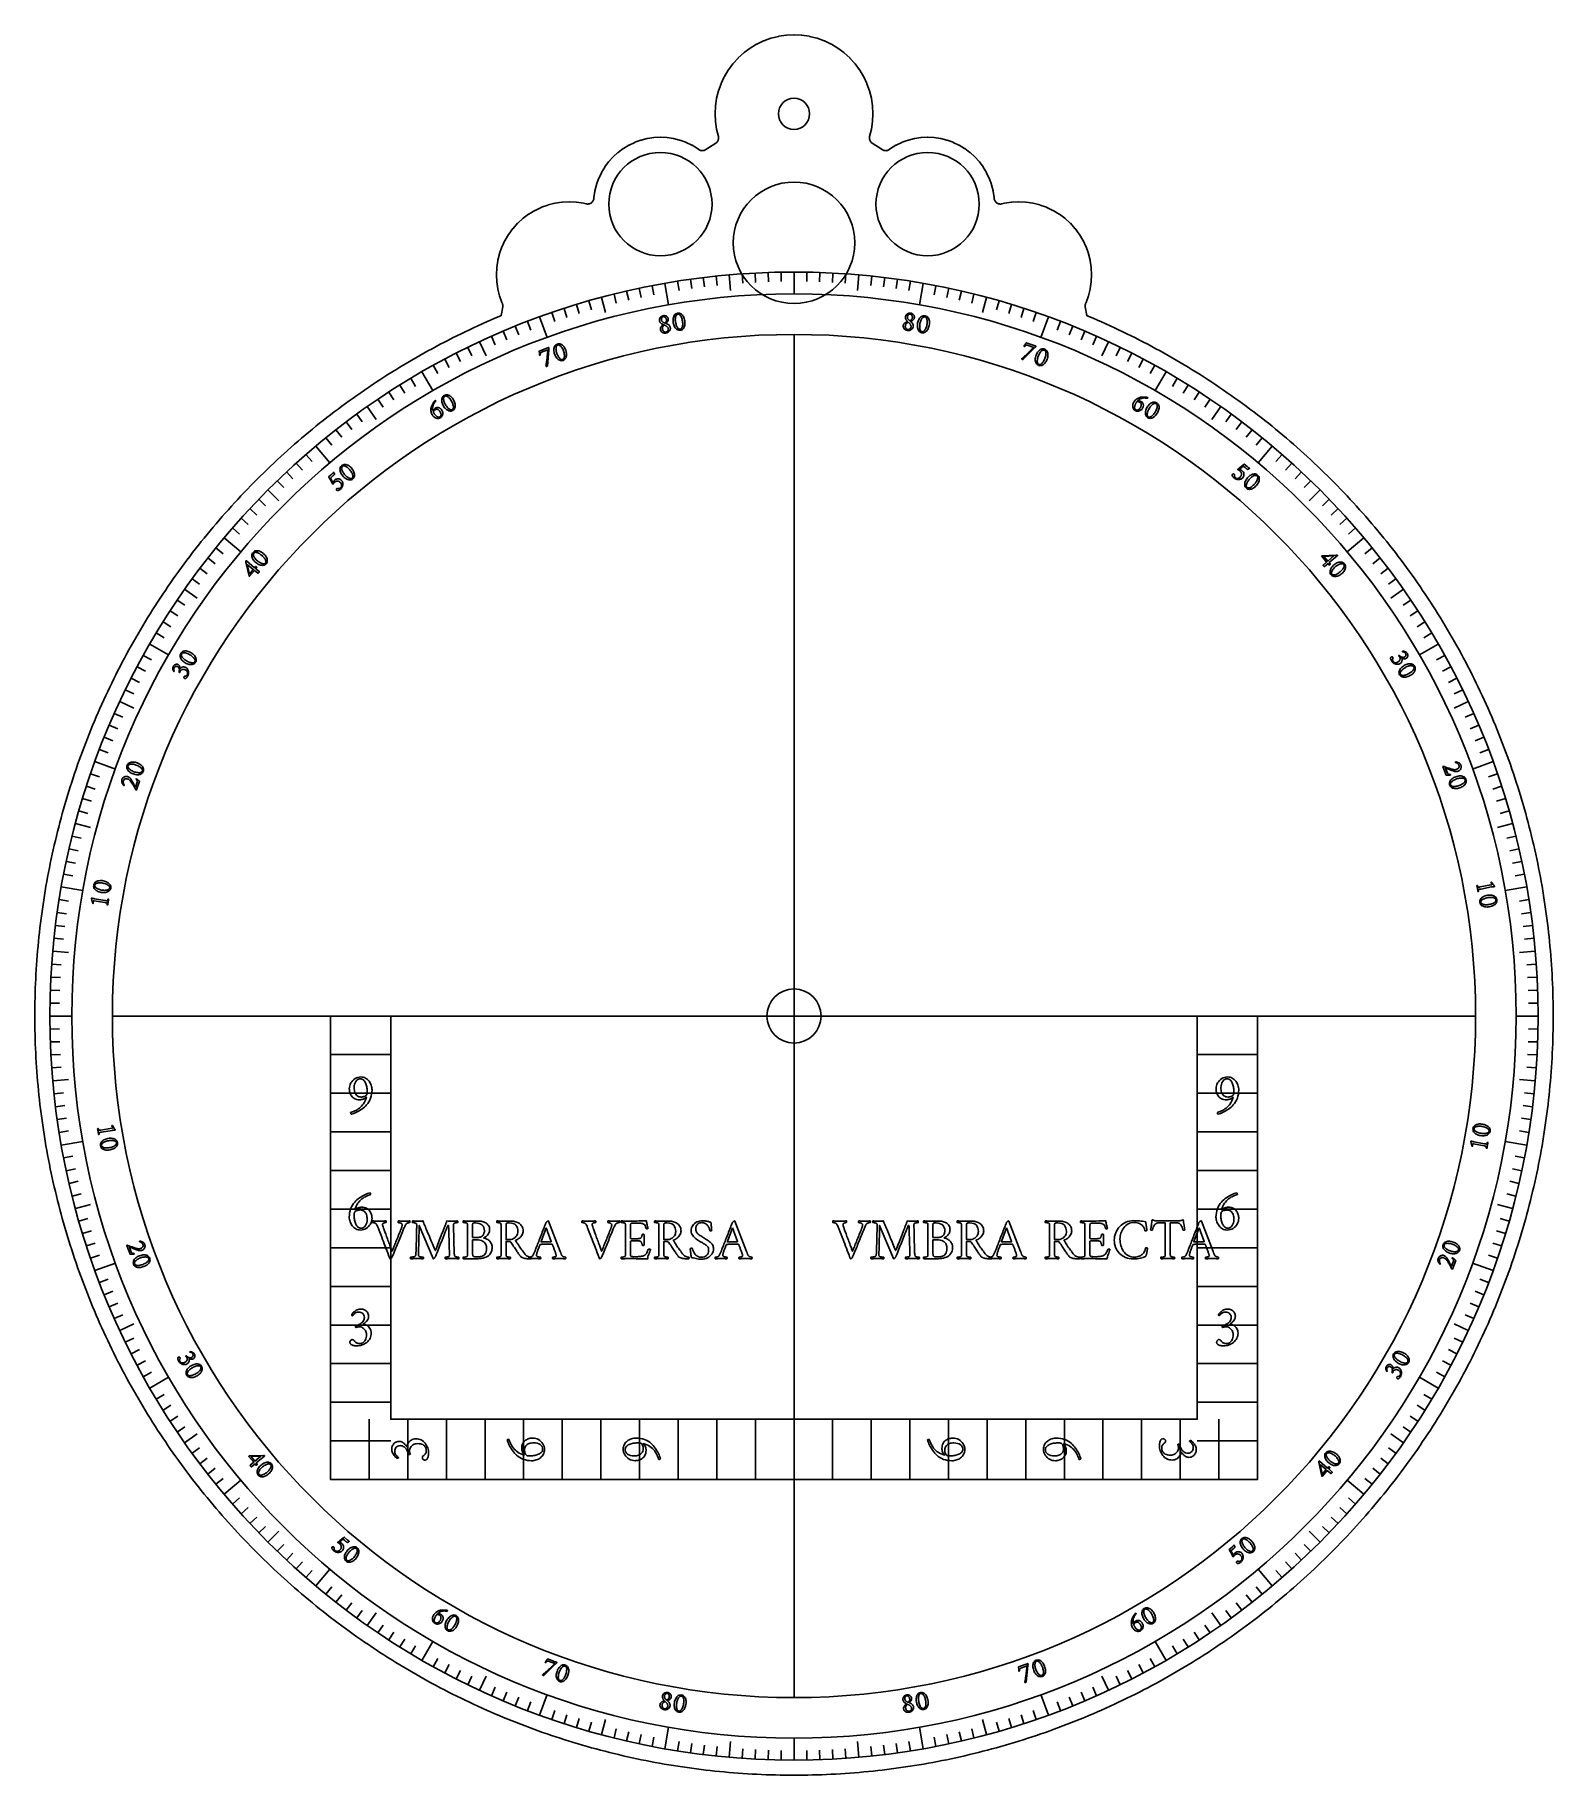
# Model space of a CAD drawing. Header units: millimetres. Extents: x -36.5 to 36.5, y -36.5 to 47.2.
import ezdxf

# ---------------------------------------------------------------- set-up
doc = ezdxf.new("R2010")
doc.units = ezdxf.units.MM
for name, color, linetype in [('CUT_INNER', 6, 'Continuous'), ('CUT_OUTER', 1, 'Continuous'), ('ENGRAVE', 7, 'Continuous'), ('ENGRAVE_FINE', 8, 'Continuous'), ('TEXT', 5, 'Continuous')]:
    doc.layers.add(name, color=color, linetype=linetype)

msp = doc.modelspace()

# ---------------------------------------------------------------- linework, layer by layer
at = {"layer": 'CUT_INNER'}
for centre, radius in [((0, 43.3808), 0.75), ((-6.424, 39.0373), 2.482), ((6.424, 39.0373), 2.482), ((0, 37.1758), 2.92), ((0, 0), 1.3)]:
    msp.add_circle(centre, radius, dxfattribs=at)
at = {"layer": 'CUT_OUTER'}
msp.add_lwpolyline([(36.4993, -0.224), (36.4973, -0.4479), (36.4938, -0.6718), (36.489, -0.8958), (36.4828, -1.1196), (36.4753, -1.3435), (36.4663, -1.5672), (36.456, -1.791), (36.4444, -2.0146), (36.4313, -2.2382), (36.4169, -2.4617), (36.4011, -2.6851), (36.3839, -2.9084), (36.3654, -3.1316), (36.3455, -3.3547), (36.3242, -3.5776), (36.3016, -3.8004), (36.2776, -4.0231), (36.2522, -4.2456), (36.2255, -4.468), (36.1974, -4.6902), (36.1679, -4.9122), (36.1371, -5.134), (36.1049, -5.3557), (36.0714, -5.5771), (36.0365, -5.7983), (36.0002, -6.0193), (35.9626, -6.2401), (35.9237, -6.4607), (35.8834, -6.681), (35.8417, -6.901), (35.7987, -7.1208), (35.7543, -7.3403), (35.7086, -7.5596), (35.6615, -7.7785), (35.6131, -7.9972), (35.5634, -8.2156), (35.5123, -8.4336), (35.4599, -8.6514), (35.4061, -8.8688), (35.3511, -9.0859), (35.2946, -9.3026), (35.2369, -9.519), (35.1778, -9.735), (35.1174, -9.9507), (35.0557, -10.166), (34.9927, -10.3809), (34.9283, -10.5954), (34.8627, -10.8095), (34.7957, -11.0232), (34.7274, -11.2365), (34.6578, -11.4494), (34.5869, -11.6618), (34.5147, -11.8738), (34.4412, -12.0854), (34.3664, -12.2965), (34.2903, -12.5071), (34.2129, -12.7173), (34.1342, -12.927), (34.0542, -13.1362), (33.973, -13.3449), (33.8905, -13.5531), (33.8067, -13.7608), (33.7216, -13.9679), (33.6353, -14.1746), (33.5477, -14.3807), (33.4588, -14.5863), (33.3687, -14.7913), (33.2773, -14.9958), (33.1846, -15.1997), (33.0907, -15.403), (32.9956, -15.6058), (32.8992, -15.8079), (32.8016, -16.0095), (32.7028, -16.2105), (32.6027, -16.4108), (32.5014, -16.6106), (32.3988, -16.8097), (32.2951, -17.0081), (32.1901, -17.206), (32.0839, -17.4032), (31.9766, -17.5997), (31.868, -17.7956), (31.7582, -17.9908), (31.6472, -18.1853), (31.535, -18.3792), (31.4216, -18.5723), (31.3071, -18.7648), (31.1914, -18.9565), (31.0745, -19.1475), (30.9564, -19.3378), (30.8372, -19.5274), (30.7168, -19.7163), (30.5952, -19.9044), (30.4725, -20.0917), (30.3486, -20.2783), (30.2236, -20.4641), (30.0975, -20.6492), (29.9702, -20.8335), (29.8418, -21.017), (29.7123, -21.1997), (29.5817, -21.3816), (29.4499, -21.5627), (29.3171, -21.743), (29.1831, -21.9225), (29.048, -22.1012), (28.9119, -22.279), (28.7746, -22.456), (28.6363, -22.6321), (28.4969, -22.8074), (28.3564, -22.9818), (28.2149, -23.1554), (28.0723, -23.328), (27.9286, -23.4999), (27.7839, -23.6708), (27.6381, -23.8408), (27.4913, -24.0099), (27.3435, -24.1782), (27.1946, -24.3455), (27.0447, -24.5119), (26.8938, -24.6774), (26.7419, -24.8419), (26.589, -25.0056), (26.435, -25.1682), (26.2801, -25.33), (26.1242, -25.4907), (25.9673, -25.6505), (25.8094, -25.8094), (25.6505, -25.9673), (25.4907, -26.1242), (25.33, -26.2801), (25.1682, -26.435), (25.0056, -26.589), (24.8419, -26.7419), (24.6774, -26.8938), (24.5119, -27.0447), (24.3455, -27.1946), (24.1782, -27.3435), (24.0099, -27.4913), (23.8408, -27.6381), (23.6708, -27.7839), (23.4999, -27.9286), (23.328, -28.0723), (23.1554, -28.2149), (22.9818, -28.3564), (22.8074, -28.4969), (22.6321, -28.6363), (22.456, -28.7746), (22.279, -28.9119), (22.1012, -29.048), (21.9225, -29.1831), (21.743, -29.3171), (21.5627, -29.4499), (21.3816, -29.5817), (21.1997, -29.7123), (21.017, -29.8418), (20.8335, -29.9702), (20.6492, -30.0975), (20.4641, -30.2236), (20.2783, -30.3486), (20.0917, -30.4725), (19.9044, -30.5952), (19.7163, -30.7168), (19.5274, -30.8372), (19.3378, -30.9564), (19.1475, -31.0745), (18.9565, -31.1914), (18.7648, -31.3071), (18.5723, -31.4216), (18.3792, -31.535), (18.1853, -31.6472), (17.9908, -31.7582), (17.7956, -31.868), (17.5997, -31.9766), (17.4032, -32.0839), (17.206, -32.1901), (17.0081, -32.2951), (16.8097, -32.3988), (16.6106, -32.5014), (16.4108, -32.6027), (16.2105, -32.7028), (16.0095, -32.8016), (15.8079, -32.8992), (15.6058, -32.9956), (15.403, -33.0907), (15.1997, -33.1846), (14.9958, -33.2773), (14.7913, -33.3687), (14.5863, -33.4588), (14.3807, -33.5477), (14.1746, -33.6353), (13.9679, -33.7216), (13.7608, -33.8067), (13.5531, -33.8905), (13.3449, -33.973), (13.1362, -34.0542), (12.927, -34.1342), (12.7173, -34.2129), (12.5071, -34.2903), (12.2965, -34.3664), (12.0854, -34.4412), (11.8738, -34.5147), (11.6618, -34.5869), (11.4494, -34.6578), (11.2365, -34.7274), (11.0232, -34.7957), (10.8095, -34.8627), (10.5954, -34.9283), (10.3809, -34.9927), (10.166, -35.0557), (9.9507, -35.1174), (9.735, -35.1778), (9.519, -35.2369), (9.3026, -35.2946), (9.0859, -35.3511), (8.8688, -35.4061), (8.6514, -35.4599), (8.4336, -35.5123), (8.2156, -35.5634), (7.9972, -35.6131), (7.7785, -35.6615), (7.5596, -35.7086), (7.3403, -35.7543), (7.1208, -35.7987), (6.901, -35.8417), (6.681, -35.8834), (6.4607, -35.9237), (6.2401, -35.9626), (6.0193, -36.0002), (5.7983, -36.0365), (5.5771, -36.0714), (5.3557, -36.1049), (5.134, -36.1371), (4.9122, -36.1679), (4.6902, -36.1974), (4.468, -36.2255), (4.2456, -36.2522), (4.0231, -36.2776), (3.8004, -36.3016), (3.5776, -36.3242), (3.3547, -36.3455), (3.1316, -36.3654), (2.9084, -36.3839), (2.6851, -36.4011), (2.4617, -36.4169), (2.2382, -36.4313), (2.0146, -36.4444), (1.791, -36.456), (1.5672, -36.4663), (1.3435, -36.4753), (1.1196, -36.4828), (0.8958, -36.489), (0.6718, -36.4938), (0.4479, -36.4973), (0.224, -36.4993), (0, -36.5), (-0.224, -36.4993), (-0.4479, -36.4973), (-0.6718, -36.4938), (-0.8958, -36.489), (-1.1196, -36.4828), (-1.3435, -36.4753), (-1.5672, -36.4663), (-1.791, -36.456), (-2.0146, -36.4444), (-2.2382, -36.4313), (-2.4617, -36.4169), (-2.6851, -36.4011), (-2.9084, -36.3839), (-3.1316, -36.3654), (-3.3547, -36.3455), (-3.5776, -36.3242), (-3.8004, -36.3016), (-4.0231, -36.2776), (-4.2456, -36.2522), (-4.468, -36.2255), (-4.6902, -36.1974), (-4.9122, -36.1679), (-5.134, -36.1371), (-5.3557, -36.1049), (-5.5771, -36.0714), (-5.7983, -36.0365), (-6.0193, -36.0002), (-6.2401, -35.9626), (-6.4607, -35.9237), (-6.681, -35.8834), (-6.901, -35.8417), (-7.1208, -35.7987), (-7.3403, -35.7543), (-7.5596, -35.7086), (-7.7785, -35.6615), (-7.9972, -35.6131), (-8.2156, -35.5634), (-8.4336, -35.5123), (-8.6514, -35.4599), (-8.8688, -35.4061), (-9.0859, -35.3511), (-9.3026, -35.2946), (-9.519, -35.2369), (-9.735, -35.1778), (-9.9507, -35.1174), (-10.166, -35.0557), (-10.3809, -34.9927), (-10.5954, -34.9283), (-10.8095, -34.8627), (-11.0232, -34.7957), (-11.2365, -34.7274), (-11.4494, -34.6578), (-11.6618, -34.5869), (-11.8738, -34.5147), (-12.0854, -34.4412), (-12.2965, -34.3664), (-12.5071, -34.2903), (-12.7173, -34.2129), (-12.927, -34.1342), (-13.1362, -34.0542), (-13.3449, -33.973), (-13.5531, -33.8905), (-13.7608, -33.8067), (-13.9679, -33.7216), (-14.1746, -33.6353), (-14.3807, -33.5477), (-14.5863, -33.4588), (-14.7913, -33.3687), (-14.9958, -33.2773), (-15.1997, -33.1846), (-15.403, -33.0907), (-15.6058, -32.9956), (-15.8079, -32.8992), (-16.0095, -32.8016), (-16.2105, -32.7028), (-16.4108, -32.6027), (-16.6106, -32.5014), (-16.8097, -32.3988), (-17.0081, -32.2951), (-17.206, -32.1901), (-17.4032, -32.0839), (-17.5997, -31.9766), (-17.7956, -31.868), (-17.9908, -31.7582), (-18.1853, -31.6472), (-18.3792, -31.535), (-18.5723, -31.4216), (-18.7648, -31.3071), (-18.9565, -31.1914), (-19.1475, -31.0745), (-19.3378, -30.9564), (-19.5274, -30.8372), (-19.7163, -30.7168), (-19.9044, -30.5952), (-20.0917, -30.4725), (-20.2783, -30.3486), (-20.4641, -30.2236), (-20.6492, -30.0975), (-20.8335, -29.9702), (-21.017, -29.8418), (-21.1997, -29.7123), (-21.3816, -29.5817), (-21.5627, -29.4499), (-21.743, -29.3171), (-21.9225, -29.1831), (-22.1012, -29.048), (-22.279, -28.9119), (-22.456, -28.7746), (-22.6321, -28.6363), (-22.8074, -28.4969), (-22.9818, -28.3564), (-23.1554, -28.2149), (-23.328, -28.0723), (-23.4999, -27.9286), (-23.6708, -27.7839), (-23.8408, -27.6381), (-24.0099, -27.4913), (-24.1782, -27.3435), (-24.3455, -27.1946), (-24.5119, -27.0447), (-24.6774, -26.8938), (-24.8419, -26.7419), (-25.0056, -26.589), (-25.1682, -26.435), (-25.33, -26.2801), (-25.4907, -26.1242), (-25.6505, -25.9673), (-25.8094, -25.8094), (-25.9673, -25.6505), (-26.1242, -25.4907), (-26.2801, -25.33), (-26.435, -25.1682), (-26.589, -25.0056), (-26.7419, -24.8419), (-26.8938, -24.6774), (-27.0447, -24.5119), (-27.1946, -24.3455), (-27.3435, -24.1782), (-27.4913, -24.0099), (-27.6381, -23.8408), (-27.7839, -23.6708), (-27.9286, -23.4999), (-28.0723, -23.328), (-28.2149, -23.1554), (-28.3564, -22.9818), (-28.4969, -22.8074), (-28.6363, -22.6321), (-28.7746, -22.456), (-28.9119, -22.279), (-29.048, -22.1012), (-29.1831, -21.9225), (-29.3171, -21.743), (-29.4499, -21.5627), (-29.5817, -21.3816), (-29.7123, -21.1997), (-29.8418, -21.017), (-29.9702, -20.8335), (-30.0975, -20.6492), (-30.2236, -20.4641), (-30.3486, -20.2783), (-30.4725, -20.0917), (-30.5952, -19.9044), (-30.7168, -19.7163), (-30.8372, -19.5274), (-30.9564, -19.3378), (-31.0745, -19.1475), (-31.1914, -18.9565), (-31.3071, -18.7648), (-31.4216, -18.5723), (-31.535, -18.3792), (-31.6472, -18.1853), (-31.7582, -17.9908), (-31.868, -17.7956), (-31.9766, -17.5997), (-32.0839, -17.4032), (-32.1901, -17.206), (-32.2951, -17.0081), (-32.3988, -16.8097), (-32.5014, -16.6106), (-32.6027, -16.4108), (-32.7028, -16.2105), (-32.8016, -16.0095), (-32.8992, -15.8079), (-32.9956, -15.6058), (-33.0907, -15.403), (-33.1846, -15.1997), (-33.2773, -14.9958), (-33.3687, -14.7913), (-33.4588, -14.5863), (-33.5477, -14.3807), (-33.6353, -14.1746), (-33.7216, -13.9679), (-33.8067, -13.7608), (-33.8905, -13.5531), (-33.973, -13.3449), (-34.0542, -13.1362), (-34.1342, -12.927), (-34.2129, -12.7173), (-34.2903, -12.5071), (-34.3664, -12.2965), (-34.4412, -12.0854), (-34.5147, -11.8738), (-34.5869, -11.6618), (-34.6578, -11.4494), (-34.7274, -11.2365), (-34.7957, -11.0232), (-34.8627, -10.8095), (-34.9283, -10.5954), (-34.9927, -10.3809), (-35.0557, -10.166), (-35.1174, -9.9507), (-35.1778, -9.735), (-35.2369, -9.519), (-35.2946, -9.3026), (-35.3511, -9.0859), (-35.4061, -8.8688), (-35.4599, -8.6514), (-35.5123, -8.4336), (-35.5634, -8.2156), (-35.6131, -7.9972), (-35.6615, -7.7785), (-35.7086, -7.5596), (-35.7543, -7.3403), (-35.7987, -7.1208), (-35.8417, -6.901), (-35.8834, -6.681), (-35.9237, -6.4607), (-35.9626, -6.2401), (-36.0002, -6.0193), (-36.0365, -5.7983), (-36.0714, -5.5771), (-36.1049, -5.3557), (-36.1371, -5.134), (-36.1679, -4.9122), (-36.1974, -4.6902), (-36.2255, -4.468), (-36.2522, -4.2456), (-36.2776, -4.0231), (-36.3016, -3.8004), (-36.3242, -3.5776), (-36.3455, -3.3547), (-36.3654, -3.1316), (-36.3839, -2.9084), (-36.4011, -2.6851), (-36.4169, -2.4617), (-36.4313, -2.2382), (-36.4444, -2.0146), (-36.456, -1.791), (-36.4663, -1.5672), (-36.4753, -1.3435), (-36.4828, -1.1196), (-36.489, -0.8958), (-36.4938, -0.6718), (-36.4973, -0.4479), (-36.4993, -0.224), (-36.5, 0), (-36.4993, 0.224), (-36.4973, 0.4479), (-36.4938, 0.6718), (-36.489, 0.8958), (-36.4828, 1.1196), (-36.4753, 1.3435), (-36.4663, 1.5672), (-36.456, 1.791), (-36.4444, 2.0146), (-36.4313, 2.2382), (-36.4169, 2.4617), (-36.4011, 2.6851), (-36.3839, 2.9084), (-36.3654, 3.1316), (-36.3455, 3.3547), (-36.3242, 3.5776), (-36.3016, 3.8004), (-36.2776, 4.0231), (-36.2522, 4.2456), (-36.2255, 4.468), (-36.1974, 4.6902), (-36.1679, 4.9122), (-36.1371, 5.134), (-36.1049, 5.3557), (-36.0714, 5.5771), (-36.0365, 5.7983), (-36.0002, 6.0193), (-35.9626, 6.2401), (-35.9237, 6.4607), (-35.8834, 6.681), (-35.8417, 6.901), (-35.7987, 7.1208), (-35.7543, 7.3403), (-35.7086, 7.5596), (-35.6615, 7.7785), (-35.6131, 7.9972), (-35.5634, 8.2156), (-35.5123, 8.4336), (-35.4599, 8.6514), (-35.4061, 8.8688), (-35.3511, 9.0859), (-35.2946, 9.3026), (-35.2369, 9.519), (-35.1778, 9.735), (-35.1174, 9.9507), (-35.0557, 10.166), (-34.9927, 10.3809), (-34.9283, 10.5954), (-34.8627, 10.8095), (-34.7957, 11.0232), (-34.7274, 11.2365), (-34.6578, 11.4494), (-34.5869, 11.6618), (-34.5147, 11.8738), (-34.4412, 12.0854), (-34.3664, 12.2965), (-34.2903, 12.5071), (-34.2129, 12.7173), (-34.1342, 12.927), (-34.0542, 13.1362), (-33.973, 13.3449), (-33.8905, 13.5531), (-33.8067, 13.7608), (-33.7216, 13.9679), (-33.6353, 14.1746), (-33.5477, 14.3807), (-33.4588, 14.5863), (-33.3687, 14.7913), (-33.2773, 14.9958), (-33.1846, 15.1997), (-33.0907, 15.403), (-32.9956, 15.6058), (-32.8992, 15.8079), (-32.8016, 16.0095), (-32.7028, 16.2105), (-32.6027, 16.4108), (-32.5014, 16.6106), (-32.3988, 16.8097), (-32.2951, 17.0081), (-32.1901, 17.206), (-32.0839, 17.4032), (-31.9766, 17.5997), (-31.868, 17.7956), (-31.7582, 17.9908), (-31.6472, 18.1853), (-31.535, 18.3792), (-31.4216, 18.5723), (-31.3071, 18.7648), (-31.1914, 18.9565), (-31.0745, 19.1475), (-30.9564, 19.3378), (-30.8372, 19.5274), (-30.7168, 19.7163), (-30.5952, 19.9044), (-30.4725, 20.0917), (-30.3486, 20.2783), (-30.2236, 20.4641), (-30.0975, 20.6492), (-29.9702, 20.8335), (-29.8418, 21.017), (-29.7123, 21.1997), (-29.5817, 21.3816), (-29.4499, 21.5627), (-29.3171, 21.743), (-29.1831, 21.9225), (-29.048, 22.1012), (-28.9119, 22.279), (-28.7746, 22.456), (-28.6363, 22.6321), (-28.4969, 22.8074), (-28.3564, 22.9818), (-28.2149, 23.1554), (-28.0723, 23.328), (-27.9286, 23.4999), (-27.7839, 23.6708), (-27.6381, 23.8408), (-27.4913, 24.0099), (-27.3435, 24.1782), (-27.1946, 24.3455), (-27.0447, 24.5119), (-26.8938, 24.6774), (-26.7419, 24.8419), (-26.589, 25.0056), (-26.435, 25.1682), (-26.2801, 25.33), (-26.1242, 25.4907), (-25.9673, 25.6505), (-25.8094, 25.8094), (-25.6505, 25.9673), (-25.4907, 26.1242), (-25.33, 26.2801), (-25.1682, 26.435), (-25.0056, 26.589), (-24.8419, 26.7419), (-24.6774, 26.8938), (-24.5119, 27.0447), (-24.3455, 27.1946), (-24.1782, 27.3435), (-24.0099, 27.4913), (-23.8408, 27.6381), (-23.6708, 27.7839), (-23.4999, 27.9286), (-23.328, 28.0723), (-23.1554, 28.2149), (-22.9818, 28.3564), (-22.8074, 28.4969), (-22.6321, 28.6363), (-22.456, 28.7746), (-22.279, 28.9119), (-22.1012, 29.048), (-21.9225, 29.1831), (-21.743, 29.3171), (-21.5627, 29.4499), (-21.3816, 29.5817), (-21.1997, 29.7123), (-21.017, 29.8418), (-20.8335, 29.9702), (-20.6492, 30.0975), (-20.4641, 30.2236), (-20.2783, 30.3486), (-20.0917, 30.4725), (-19.9044, 30.5952), (-19.7163, 30.7168), (-19.5274, 30.8372), (-19.3378, 30.9564), (-19.1475, 31.0745), (-18.9565, 31.1914), (-18.7648, 31.3071), (-18.5723, 31.4216), (-18.3792, 31.535), (-18.1853, 31.6472), (-17.9908, 31.7582), (-17.7956, 31.868), (-17.5997, 31.9766), (-17.4032, 32.0839), (-17.206, 32.1901), (-17.0081, 32.2951), (-16.8097, 32.3988), (-16.6106, 32.5014), (-16.4108, 32.6027), (-16.2105, 32.7028), (-16.0095, 32.8016), (-15.8079, 32.8992), (-15.6058, 32.9956), (-15.403, 33.0907), (-15.1997, 33.1846), (-14.9958, 33.2773), (-14.7913, 33.3687), (-14.5863, 33.4588), (-14.3807, 33.5477), (-14.1746, 33.6353), (-14.0761, 33.6764), (-14.0054, 34.1006), (-14.0019, 34.1308), (-14.0015, 34.1611), (-14.0041, 34.1913), (-14.0098, 34.2211), (-14.0185, 34.2502), (-14.0301, 34.2782), (-14.0381, 34.2952), (-14.0438, 34.3088), (-14.1546, 34.6187), (-14.1589, 34.6328), (-14.2389, 34.9521), (-14.2418, 34.9665), (-14.29, 35.2921), (-14.2915, 35.3067), (-14.3076, 35.6354), (-14.3076, 35.6502), (-14.2915, 35.9789), (-14.29, 35.9935), (-14.2418, 36.3191), (-14.2389, 36.3335), (-14.1589, 36.6528), (-14.1546, 36.6669), (-14.0438, 36.9768), (-14.0381, 36.9904), (-13.8974, 37.2879), (-13.8905, 37.3009), (-13.7213, 37.5832), (-13.7131, 37.5954), (-13.517, 37.8598), (-13.5077, 37.8712), (-13.2866, 38.115), (-13.2762, 38.1255), (-13.0324, 38.3465), (-13.021, 38.3558), (-12.7566, 38.5519), (-12.7444, 38.5601), (-12.4621, 38.7293), (-12.4491, 38.7362), (-12.1516, 38.8769), (-12.138, 38.8826), (-11.8281, 38.9934), (-11.814, 38.9977), (-11.4947, 39.0777), (-11.4803, 39.0806), (-11.1547, 39.1288), (-11.1401, 39.1303), (-10.8114, 39.1464), (-10.7966, 39.1464), (-10.4679, 39.1303), (-10.4533, 39.1288), (-10.1277, 39.0806), (-10.1133, 39.0777), (-9.9944, 39.0479), (-9.9656, 39.0422), (-9.9363, 39.0393), (-9.9068, 39.0393), (-9.8775, 39.0422), (-9.8486, 39.0479), (-9.8205, 39.0565), (-9.7933, 39.0677), (-9.7673, 39.0816), (-9.7428, 39.098), (-9.7201, 39.1166), (-9.6993, 39.1375), (-9.6806, 39.1602), (-9.6642, 39.1847), (-9.6503, 39.2107), (-9.6391, 39.2379), (-9.6305, 39.266), (-9.6248, 39.2949), (-9.6219, 39.3242), (-9.6209, 39.3448), (-9.6195, 39.3594), (-9.5754, 39.6566), (-9.5725, 39.6711), (-9.4995, 39.9626), (-9.4952, 39.9766), (-9.394, 40.2595), (-9.3884, 40.2731), (-9.2599, 40.5448), (-9.2529, 40.5577), (-9.0985, 40.8155), (-9.0903, 40.8277), (-8.9113, 41.0691), (-8.902, 41.0804), (-8.7002, 41.3031), (-8.6898, 41.3135), (-8.4671, 41.5153), (-8.4558, 41.5246), (-8.2144, 41.7036), (-8.2022, 41.7118), (-7.9444, 41.8662), (-7.9315, 41.8732), (-7.6598, 42.0017), (-7.6462, 42.0073), (-7.3633, 42.1085), (-7.3493, 42.1128), (-7.0578, 42.1858), (-7.0433, 42.1887), (-6.7461, 42.2328), (-6.7315, 42.2342), (-6.4314, 42.2489), (-6.4166, 42.2489), (-6.1165, 42.2342), (-6.1019, 42.2328), (-5.8047, 42.1887), (-5.7902, 42.1858), (-5.4987, 42.1128), (-5.4847, 42.1085), (-5.2018, 42.0073), (-5.1882, 42.0017), (-4.9165, 41.8732), (-4.9036, 41.8662), (-4.6458, 41.7118), (-4.6336, 41.7036), (-4.581, 41.6646), (-4.5556, 41.6477), (-4.5286, 41.6334), (-4.5002, 41.622), (-4.4709, 41.6135), (-4.4408, 41.608), (-4.4104, 41.6057), (-4.3799, 41.6064), (-4.3496, 41.6102), (-4.3198, 41.6171), (-4.2909, 41.627), (-4.2632, 41.6398), (-4.2369, 41.6553), (-3.7616, 41.9695), (-3.7386, 41.9863), (-3.7174, 42.0052), (-3.698, 42.026), (-3.6807, 42.0485), (-3.6656, 42.0726), (-3.6528, 42.098), (-3.6425, 42.1245), (-3.6348, 42.1518), (-3.6297, 42.1798), (-3.6272, 42.2081), (-3.6275, 42.2365), (-3.6304, 42.2648), (-3.636, 42.2927), (-3.7213, 42.6331), (-3.7241, 42.6475), (-3.7766, 43.0014), (-3.7781, 43.0161), (-3.7956, 43.3734), (-3.7956, 43.3882), (-3.7781, 43.7455), (-3.7766, 43.7602), (-3.7241, 44.1141), (-3.7213, 44.1285), (-3.6343, 44.4756), (-3.6301, 44.4897), (-3.5095, 44.8265), (-3.5039, 44.8401), (-3.3509, 45.1636), (-3.344, 45.1765), (-3.16, 45.4834), (-3.1519, 45.4957), (-2.9387, 45.783), (-2.9294, 45.7944), (-2.6891, 46.0595), (-2.6787, 46.0699), (-2.4136, 46.3102), (-2.4022, 46.3195), (-2.1149, 46.5327), (-2.1026, 46.5408), (-1.7957, 46.7248), (-1.7828, 46.7317), (-1.4593, 46.8847), (-1.4457, 46.8903), (-1.1089, 47.0109), (-1.0948, 47.0151), (-0.7477, 47.1021), (-0.7333, 47.1049), (-0.3794, 47.1574), (-0.3647, 47.1589), (-0.0074, 47.1764), (0.0074, 47.1764), (0.3647, 47.1589), (0.3794, 47.1574), (0.7333, 47.1049), (0.7477, 47.1021), (1.0948, 47.0151), (1.1089, 47.0109), (1.4457, 46.8903), (1.4593, 46.8847), (1.7828, 46.7317), (1.7957, 46.7248), (2.1026, 46.5408), (2.1149, 46.5327), (2.4022, 46.3195), (2.4136, 46.3102), (2.6787, 46.0699), (2.6891, 46.0595), (2.9294, 45.7944), (2.9387, 45.783), (3.1519, 45.4957), (3.16, 45.4834), (3.344, 45.1765), (3.3509, 45.1636), (3.5039, 44.8401), (3.5095, 44.8265), (3.6301, 44.4897), (3.6343, 44.4756), (3.7213, 44.1285), (3.7241, 44.1141), (3.7766, 43.7602), (3.7781, 43.7455), (3.7956, 43.3882), (3.7956, 43.3734), (3.7781, 43.0161), (3.7766, 43.0014), (3.7241, 42.6475), (3.7213, 42.6331), (3.636, 42.2927), (3.6304, 42.2648), (3.6275, 42.2365), (3.6272, 42.2081), (3.6297, 42.1798), (3.6348, 42.1518), (3.6425, 42.1245), (3.6528, 42.098), (3.6656, 42.0726), (3.6807, 42.0485), (3.698, 42.026), (3.7174, 42.0052), (3.7386, 41.9863), (3.7616, 41.9695), (4.2369, 41.6553), (4.2632, 41.6398), (4.2909, 41.627), (4.3198, 41.6171), (4.3496, 41.6102), (4.3799, 41.6064), (4.4104, 41.6057), (4.4408, 41.608), (4.4709, 41.6135), (4.5002, 41.622), (4.5286, 41.6334), (4.5556, 41.6477), (4.581, 41.6646), (4.6336, 41.7036), (4.6458, 41.7118), (4.9036, 41.8662), (4.9165, 41.8732), (5.1882, 42.0017), (5.2018, 42.0073), (5.4847, 42.1085), (5.4987, 42.1128), (5.7902, 42.1858), (5.8047, 42.1887), (6.1019, 42.2328), (6.1165, 42.2342), (6.4166, 42.2489), (6.4314, 42.2489), (6.7315, 42.2342), (6.7461, 42.2328), (7.0433, 42.1887), (7.0578, 42.1858), (7.3493, 42.1128), (7.3633, 42.1085), (7.6462, 42.0073), (7.6598, 42.0017), (7.9315, 41.8732), (7.9444, 41.8662), (8.2022, 41.7118), (8.2144, 41.7036), (8.4558, 41.5246), (8.4671, 41.5153), (8.6898, 41.3135), (8.7002, 41.3031), (8.902, 41.0804), (8.9113, 41.0691), (9.0903, 40.8277), (9.0985, 40.8155), (9.2529, 40.5577), (9.2599, 40.5448), (9.3884, 40.2731), (9.394, 40.2595), (9.4952, 39.9766), (9.4995, 39.9626), (9.5725, 39.6711), (9.5754, 39.6566), (9.6195, 39.3594), (9.6209, 39.3448), (9.6219, 39.3242), (9.6248, 39.2949), (9.6305, 39.266), (9.6391, 39.2379), (9.6503, 39.2107), (9.6642, 39.1847), (9.6806, 39.1602), (9.6993, 39.1375), (9.7201, 39.1166), (9.7428, 39.098), (9.7673, 39.0816), (9.7933, 39.0677), (9.8205, 39.0565), (9.8486, 39.0479), (9.8775, 39.0422), (9.9068, 39.0393), (9.9363, 39.0393), (9.9656, 39.0422), (9.9944, 39.0479), (10.1133, 39.0777), (10.1277, 39.0806), (10.4533, 39.1288), (10.4679, 39.1303), (10.7966, 39.1464), (10.8114, 39.1464), (11.1401, 39.1303), (11.1547, 39.1288), (11.4803, 39.0806), (11.4947, 39.0777), (11.814, 38.9977), (11.8281, 38.9934), (12.138, 38.8826), (12.1516, 38.8769), (12.4491, 38.7362), (12.4621, 38.7293), (12.7444, 38.5601), (12.7566, 38.5519), (13.021, 38.3558), (13.0324, 38.3465), (13.2762, 38.1255), (13.2866, 38.115), (13.5077, 37.8712), (13.517, 37.8598), (13.7131, 37.5954), (13.7213, 37.5832), (13.8905, 37.3009), (13.8974, 37.2879), (14.0381, 36.9904), (14.0438, 36.9768), (14.1546, 36.6669), (14.1589, 36.6528), (14.2389, 36.3335), (14.2418, 36.3191), (14.29, 35.9935), (14.2915, 35.9789), (14.3076, 35.6502), (14.3076, 35.6354), (14.2915, 35.3067), (14.29, 35.2921), (14.2418, 34.9665), (14.2389, 34.9521), (14.1589, 34.6328), (14.1546, 34.6187), (14.0438, 34.3088), (14.0381, 34.2952), (14.0301, 34.2782), (14.0185, 34.2502), (14.0098, 34.2211), (14.0041, 34.1913), (14.0015, 34.1611), (14.0019, 34.1308), (14.0054, 34.1006), (14.0761, 33.6764), (14.1746, 33.6353), (14.3807, 33.5477), (14.5863, 33.4588), (14.7913, 33.3687), (14.9958, 33.2773), (15.1997, 33.1846), (15.403, 33.0907), (15.6058, 32.9956), (15.8079, 32.8992), (16.0095, 32.8016), (16.2105, 32.7028), (16.4108, 32.6027), (16.6106, 32.5014), (16.8097, 32.3988), (17.0081, 32.2951), (17.206, 32.1901), (17.4032, 32.0839), (17.5997, 31.9766), (17.7956, 31.868), (17.9908, 31.7582), (18.1853, 31.6472), (18.3792, 31.535), (18.5723, 31.4216), (18.7648, 31.3071), (18.9565, 31.1914), (19.1475, 31.0745), (19.3378, 30.9564), (19.5274, 30.8372), (19.7163, 30.7168), (19.9044, 30.5952), (20.0917, 30.4725), (20.2783, 30.3486), (20.4641, 30.2236), (20.6492, 30.0975), (20.8335, 29.9702), (21.017, 29.8418), (21.1997, 29.7123), (21.3816, 29.5817), (21.5627, 29.4499), (21.743, 29.3171), (21.9225, 29.1831), (22.1012, 29.048), (22.279, 28.9119), (22.456, 28.7746), (22.6321, 28.6363), (22.8074, 28.4969), (22.9818, 28.3564), (23.1554, 28.2149), (23.328, 28.0723), (23.4999, 27.9286), (23.6708, 27.7839), (23.8408, 27.6381), (24.0099, 27.4913), (24.1782, 27.3435), (24.3455, 27.1946), (24.5119, 27.0447), (24.6774, 26.8938), (24.8419, 26.7419), (25.0056, 26.589), (25.1682, 26.435), (25.33, 26.2801), (25.4907, 26.1242), (25.6505, 25.9673), (25.8094, 25.8094), (25.9673, 25.6505), (26.1242, 25.4907), (26.2801, 25.33), (26.435, 25.1682), (26.589, 25.0056), (26.7419, 24.8419), (26.8938, 24.6774), (27.0447, 24.5119), (27.1946, 24.3455), (27.3435, 24.1782), (27.4913, 24.0099), (27.6381, 23.8408), (27.7839, 23.6708), (27.9286, 23.4999), (28.0723, 23.328), (28.2149, 23.1554), (28.3564, 22.9818), (28.4969, 22.8074), (28.6363, 22.6321), (28.7746, 22.456), (28.9119, 22.279), (29.048, 22.1012), (29.1831, 21.9225), (29.3171, 21.743), (29.4499, 21.5627), (29.5817, 21.3816), (29.7123, 21.1997), (29.8418, 21.017), (29.9702, 20.8335), (30.0975, 20.6492), (30.2236, 20.4641), (30.3486, 20.2783), (30.4725, 20.0917), (30.5952, 19.9044), (30.7168, 19.7163), (30.8372, 19.5274), (30.9564, 19.3378), (31.0745, 19.1475), (31.1914, 18.9565), (31.3071, 18.7648), (31.4216, 18.5723), (31.535, 18.3792), (31.6472, 18.1853), (31.7582, 17.9908), (31.868, 17.7956), (31.9766, 17.5997), (32.0839, 17.4032), (32.1901, 17.206), (32.2951, 17.0081), (32.3988, 16.8097), (32.5014, 16.6106), (32.6027, 16.4108), (32.7028, 16.2105), (32.8016, 16.0095), (32.8992, 15.8079), (32.9956, 15.6058), (33.0907, 15.403), (33.1846, 15.1997), (33.2773, 14.9958), (33.3687, 14.7913), (33.4588, 14.5863), (33.5477, 14.3807), (33.6353, 14.1746), (33.7216, 13.9679), (33.8067, 13.7608), (33.8905, 13.5531), (33.973, 13.3449), (34.0542, 13.1362), (34.1342, 12.927), (34.2129, 12.7173), (34.2903, 12.5071), (34.3664, 12.2965), (34.4412, 12.0854), (34.5147, 11.8738), (34.5869, 11.6618), (34.6578, 11.4494), (34.7274, 11.2365), (34.7957, 11.0232), (34.8627, 10.8095), (34.9283, 10.5954), (34.9927, 10.3809), (35.0557, 10.166), (35.1174, 9.9507), (35.1778, 9.735), (35.2369, 9.519), (35.2946, 9.3026), (35.3511, 9.0859), (35.4061, 8.8688), (35.4599, 8.6514), (35.5123, 8.4336), (35.5634, 8.2156), (35.6131, 7.9972), (35.6615, 7.7785), (35.7086, 7.5596), (35.7543, 7.3403), (35.7987, 7.1208), (35.8417, 6.901), (35.8834, 6.681), (35.9237, 6.4607), (35.9626, 6.2401), (36.0002, 6.0193), (36.0365, 5.7983), (36.0714, 5.5771), (36.1049, 5.3557), (36.1371, 5.134), (36.1679, 4.9122), (36.1974, 4.6902), (36.2255, 4.468), (36.2522, 4.2456), (36.2776, 4.0231), (36.3016, 3.8004), (36.3242, 3.5776), (36.3455, 3.3547), (36.3654, 3.1316), (36.3839, 2.9084), (36.4011, 2.6851), (36.4169, 2.4617), (36.4313, 2.2382), (36.4444, 2.0146), (36.456, 1.791), (36.4663, 1.5672), (36.4753, 1.3435), (36.4828, 1.1196), (36.489, 0.8958), (36.4938, 0.6718), (36.4973, 0.4479), (36.4993, 0.224), (36.5, 0)], close=True, dxfattribs=at)
at = {"layer": 'ENGRAVE'}
for points in [[(-6.2114, 35.2266), (-6.0291, 34.1925)], [(-3.1176, 35.6339), (-3.0522, 34.8867)], [(0, 35.77), (0, 34.72)], [(3.1176, 35.6339), (3.0522, 34.8867)], [(6.2114, 35.2266), (6.0291, 34.1925)], [(-9.258, 34.5512), (-9.0638, 33.8267)], [(9.258, 34.5512), (9.0638, 33.8267)], [(-12.2341, 33.6128), (-11.8749, 32.6261)], [(12.2341, 33.6128), (11.8749, 32.6261)], [(0, -32.77), (0, 32.77)], [(-15.1171, 32.4186), (-14.8001, 31.7389)], [(15.1171, 32.4186), (14.8001, 31.7389)], [(-17.885, 30.9777), (-17.36, 30.0684)], [(17.885, 30.9777), (17.36, 30.0684)], [(-20.5168, 29.3011), (-20.0866, 28.6867)], [(20.5168, 29.3011), (20.0866, 28.6867)], [(-22.9925, 27.4014), (-22.3176, 26.5971)], [(22.9925, 27.4014), (22.3176, 26.5971)], [(-25.2932, 25.2932), (-24.7629, 24.7629)], [(25.2932, 25.2932), (24.7629, 24.7629)], [(-27.4014, 22.9925), (-26.5971, 22.3176)], [(27.4014, 22.9925), (26.5971, 22.3176)], [(-29.3011, 20.5168), (-28.6867, 20.0866)], [(29.3011, 20.5168), (28.6867, 20.0866)], [(-30.9777, 17.885), (-30.0684, 17.36)], [(30.9777, 17.885), (30.0684, 17.36)], [(-32.4186, 15.1171), (-31.7389, 14.8001)], [(32.4186, 15.1171), (31.7389, 14.8001)], [(-33.6128, 12.2341), (-32.6261, 11.8749)], [(33.6128, 12.2341), (32.6261, 11.8749)], [(-34.5512, 9.258), (-33.8267, 9.0638)], [(34.5512, 9.258), (33.8267, 9.0638)], [(-35.2266, 6.2114), (-34.1925, 6.0291)], [(35.2266, 6.2114), (34.1925, 6.0291)], [(-35.6339, 3.1176), (-34.8867, 3.0522)], [(35.6339, 3.1176), (34.8867, 3.0522)], [(-35.77, 0), (-34.72, 0)], [(-32.77, 0), (32.77, 0)], [(-22.2836, 0), (-22.2836, -22.2836), (22.2836, -22.2836), (22.2836, 0)], [(-22.2836, 0), (-19.3867, 0)], [(-19.3867, 0), (-19.3867, -19.3867), (19.3867, -19.3867), (19.3867, 0)], [(0, 0), (0, -22.2836)], [(22.2836, 0), (19.3867, 0)], [(35.77, 0), (34.72, 0)], [(-22.2836, -1.857), (-19.3867, -1.857)], [(22.2836, -1.857), (19.3867, -1.857)], [(-35.6339, -3.1176), (-34.8867, -3.0522)], [(35.6339, -3.1176), (34.8867, -3.0522)], [(-22.2836, -3.7139), (-19.3867, -3.7139)], [(22.2836, -3.7139), (19.3867, -3.7139)], [(-22.2836, -5.5709), (-19.3867, -5.5709)], [(22.2836, -5.5709), (19.3867, -5.5709)], [(-35.2266, -6.2114), (-34.1925, -6.0291)], [(35.2266, -6.2114), (34.1925, -6.0291)], [(-22.2836, -7.4279), (-19.3867, -7.4279)], [(22.2836, -7.4279), (19.3867, -7.4279)], [(-34.5512, -9.258), (-33.8267, -9.0638)], [(34.5512, -9.258), (33.8267, -9.0638)], [(-22.2836, -9.2848), (-19.3867, -9.2848)], [(22.2836, -9.2848), (19.3867, -9.2848)], [(-22.2836, -11.1418), (-19.3867, -11.1418)], [(22.2836, -11.1418), (19.3867, -11.1418)], [(-33.6128, -12.2341), (-32.6261, -11.8749)], [(33.6128, -12.2341), (32.6261, -11.8749)], [(-22.2836, -12.9988), (-19.3867, -12.9988)], [(22.2836, -12.9988), (19.3867, -12.9988)], [(-32.4186, -15.1171), (-31.7389, -14.8001)], [(-22.2836, -14.8557), (-19.3867, -14.8557)], [(22.2836, -14.8557), (19.3867, -14.8557)], [(32.4186, -15.1171), (31.7389, -14.8001)], [(-22.2836, -16.7127), (-19.3867, -16.7127)], [(22.2836, -16.7127), (19.3867, -16.7127)], [(-30.9777, -17.885), (-30.0684, -17.36)], [(30.9777, -17.885), (30.0684, -17.36)], [(-22.2836, -18.5697), (-19.3867, -18.5697)], [(22.2836, -18.5697), (19.3867, -18.5697)], [(-20.4266, -22.2836), (-20.4266, -19.3867)], [(-18.5697, -22.2836), (-18.5697, -19.3867)], [(-16.7127, -22.2836), (-16.7127, -19.3867)], [(-14.8557, -22.2836), (-14.8557, -19.3867)], [(-12.9988, -22.2836), (-12.9988, -19.3867)], [(-11.1418, -22.2836), (-11.1418, -19.3867)], [(-9.2848, -22.2836), (-9.2848, -19.3867)], [(-7.4279, -22.2836), (-7.4279, -19.3867)], [(-5.5709, -22.2836), (-5.5709, -19.3867)], [(-3.7139, -22.2836), (-3.7139, -19.3867)], [(-1.857, -22.2836), (-1.857, -19.3867)], [(0, -22.2836), (0, -19.3867)], [(0, -22.2836), (0, -19.3867)], [(1.857, -22.2836), (1.857, -19.3867)], [(3.7139, -22.2836), (3.7139, -19.3867)], [(5.5709, -22.2836), (5.5709, -19.3867)], [(7.4279, -22.2836), (7.4279, -19.3867)], [(9.2848, -22.2836), (9.2848, -19.3867)], [(11.1418, -22.2836), (11.1418, -19.3867)], [(12.9988, -22.2836), (12.9988, -19.3867)], [(14.8557, -22.2836), (14.8557, -19.3867)], [(16.7127, -22.2836), (16.7127, -19.3867)], [(18.5697, -22.2836), (18.5697, -19.3867)], [(20.4266, -22.2836), (20.4266, -19.3867)], [(-29.3011, -20.5168), (-28.6867, -20.0866)], [(-22.2836, -20.4266), (-19.3867, -20.4266)], [(22.2836, -20.4266), (19.3867, -20.4266)], [(29.3011, -20.5168), (28.6867, -20.0866)], [(-27.4014, -22.9925), (-26.5971, -22.3176)], [(27.4014, -22.9925), (26.5971, -22.3176)], [(-25.2932, -25.2932), (-24.7629, -24.7629)], [(25.2932, -25.2932), (24.7629, -24.7629)], [(-22.9925, -27.4014), (-22.3176, -26.5971)], [(22.9925, -27.4014), (22.3176, -26.5971)], [(-20.5168, -29.3011), (-20.0866, -28.6867)], [(20.5168, -29.3011), (20.0866, -28.6867)], [(-17.885, -30.9777), (-17.36, -30.0684)], [(17.885, -30.9777), (17.36, -30.0684)], [(-15.1171, -32.4186), (-14.8001, -31.7389)], [(15.1171, -32.4186), (14.8001, -31.7389)], [(-12.2341, -33.6128), (-11.8749, -32.6261)], [(12.2341, -33.6128), (11.8749, -32.6261)], [(-9.258, -34.5512), (-9.0638, -33.8267)], [(-6.2114, -35.2266), (-6.0291, -34.1925)], [(6.2114, -35.2266), (6.0291, -34.1925)], [(9.258, -34.5512), (9.0638, -33.8267)], [(-3.1176, -35.6339), (-3.0522, -34.8867)], [(0, -35.77), (0, -34.72)], [(3.1176, -35.6339), (3.0522, -34.8867)]]:
    msp.add_lwpolyline(points, dxfattribs=at)
for radius in [35.77, 35.77, 34.72, 32.77, 32.77]:
    msp.add_circle((0, 0), radius, dxfattribs=at)
at = {"layer": 'ENGRAVE_FINE'}
for points in [[(-5.5957, 35.3296), (-5.5253, 34.8852)], [(-4.9782, 35.4219), (-4.9156, 34.9763)], [(-4.3593, 35.5034), (-4.3044, 35.0567)], [(-3.739, 35.574), (-3.6919, 35.1265)], [(-2.4952, 35.6829), (-2.4638, 35.234)], [(-1.8721, 35.721), (-1.8485, 35.2716)], [(-1.2484, 35.7482), (-1.2327, 35.2985)], [(-0.6243, 35.7646), (-0.6164, 35.3146)], [(0.6243, 35.7646), (0.6164, 35.3146)], [(1.2484, 35.7482), (1.2327, 35.2985)], [(1.8721, 35.721), (1.8485, 35.2716)], [(2.4952, 35.6829), (2.4638, 35.234)], [(3.739, 35.574), (3.6919, 35.1265)], [(4.3593, 35.5034), (4.3044, 35.0567)], [(4.9782, 35.4219), (4.9156, 34.9763)], [(5.5957, 35.3296), (5.5253, 34.8852)], [(-9.8595, 34.3843), (-9.7355, 33.9518)], [(-8.6535, 34.7075), (-8.5447, 34.2708)], [(-8.0465, 34.8532), (-7.9453, 34.4148)], [(-7.437, 34.9883), (-7.3434, 34.5482)], [(-6.8252, 35.1128), (-6.7394, 34.6711)], [(6.8252, 35.1128), (6.7394, 34.6711)], [(7.437, 34.9883), (7.3434, 34.5482)], [(8.0465, 34.8532), (7.9453, 34.4148)], [(8.6535, 34.7075), (8.5447, 34.2708)], [(9.8595, 34.3843), (9.7355, 33.9518)], [(-11.6456, 33.8212), (-11.4991, 33.3957)], [(-11.0535, 34.0193), (-10.9145, 33.5913)], [(-10.4581, 34.207), (-10.3266, 33.7767)], [(10.4581, 34.207), (10.3266, 33.7767)], [(11.0535, 34.0193), (10.9145, 33.5913)], [(11.6456, 33.8212), (11.4991, 33.3957)], [(-14.549, 32.6775), (-14.3659, 32.2664)], [(-13.9765, 32.9265), (-13.8006, 32.5122)], [(-13.3997, 33.1654), (-13.2311, 32.7481)], [(-12.8188, 33.3942), (-12.6576, 32.9741)], [(12.8188, 33.3942), (12.6576, 32.9741)], [(13.3997, 33.1654), (13.2311, 32.7481)], [(13.9765, 32.9265), (13.8006, 32.5122)], [(14.549, 32.6775), (14.3659, 32.2664)], [(-16.2392, 31.8713), (-16.0349, 31.4704)], [(-15.6805, 32.1499), (-15.4833, 31.7454)], [(15.6805, 32.1499), (15.4833, 31.7454)], [(16.2392, 31.8713), (16.0349, 31.4704)], [(-17.3416, 31.2851), (-17.1235, 30.8916)], [(-16.793, 31.583), (-16.5817, 31.1857)], [(16.793, 31.583), (16.5817, 31.1857)], [(17.3416, 31.2851), (17.1235, 30.8916)], [(-18.9552, 30.3347), (-18.7167, 29.9531)], [(-18.4229, 30.6609), (-18.1911, 30.2751)], [(18.4229, 30.6609), (18.1911, 30.2751)], [(18.9552, 30.3347), (18.7167, 29.9531)], [(-20.0023, 29.6547), (-19.7507, 29.2816)], [(-19.4817, 29.9992), (-19.2367, 29.6218)], [(19.4817, 29.9992), (19.2367, 29.6218)], [(20.0023, 29.6547), (19.7507, 29.2816)], [(-21.5269, 28.5672), (-21.2561, 28.2078)], [(-21.0251, 28.9385), (-20.7606, 28.5745)], [(21.0251, 28.9385), (20.7606, 28.5745)], [(21.5269, 28.5672), (21.2561, 28.2078)], [(-22.5108, 27.7985), (-22.2276, 27.4488)], [(-22.0222, 28.1871), (-21.7452, 27.8325)], [(22.0222, 28.1871), (21.7452, 27.8325)], [(22.5108, 27.7985), (22.2276, 27.4488)], [(-23.4672, 26.996), (-23.172, 26.6563)], [(23.4672, 26.996), (23.172, 26.6563)], [(-24.3951, 26.1605), (-24.0882, 25.8314)], [(-23.9348, 26.5823), (-23.6337, 26.2479)], [(23.9348, 26.5823), (23.6337, 26.2479)], [(24.3951, 26.1605), (24.0882, 25.8314)], [(-24.8479, 25.7308), (-24.5353, 25.4071)], [(24.8479, 25.7308), (24.5353, 25.4071)], [(-26.1605, 24.3951), (-25.8314, 24.0882)], [(-25.7308, 24.8479), (-25.4071, 24.5353)], [(25.7308, 24.8479), (25.4071, 24.5353)], [(26.1605, 24.3951), (25.8314, 24.0882)], [(-26.996, 23.4672), (-26.6563, 23.172)], [(-26.5823, 23.9348), (-26.2479, 23.6337)], [(26.5823, 23.9348), (26.2479, 23.6337)], [(26.996, 23.4672), (26.6563, 23.172)], [(-28.1871, 22.0222), (-27.8325, 21.7452)], [(-27.7985, 22.5108), (-27.4488, 22.2276)], [(27.7985, 22.5108), (27.4488, 22.2276)], [(28.1871, 22.0222), (27.8325, 21.7452)], [(-28.9385, 21.0251), (-28.5745, 20.7606)], [(-28.5672, 21.5269), (-28.2078, 21.2561)], [(28.5672, 21.5269), (28.2078, 21.2561)], [(28.9385, 21.0251), (28.5745, 20.7606)], [(-29.9992, 19.4817), (-29.6218, 19.2367)], [(-29.6547, 20.0023), (-29.2816, 19.7507)], [(29.6547, 20.0023), (29.2816, 19.7507)], [(29.9992, 19.4817), (29.6218, 19.2367)], [(-30.6609, 18.4229), (-30.2751, 18.1911)], [(-30.3347, 18.9552), (-29.9531, 18.7167)], [(30.3347, 18.9552), (29.9531, 18.7167)], [(30.6609, 18.4229), (30.2751, 18.1911)], [(-31.583, 16.793), (-31.1857, 16.5817)], [(-31.2851, 17.3416), (-30.8916, 17.1235)], [(31.2851, 17.3416), (30.8916, 17.1235)], [(31.583, 16.793), (31.1857, 16.5817)], [(-31.8713, 16.2392), (-31.4704, 16.0349)], [(31.8713, 16.2392), (31.4704, 16.0349)], [(-32.1499, 15.6805), (-31.7454, 15.4833)], [(32.1499, 15.6805), (31.7454, 15.4833)], [(-32.6775, 14.549), (-32.2664, 14.3659)], [(32.6775, 14.549), (32.2664, 14.3659)], [(-33.1654, 13.3997), (-32.7481, 13.2311)], [(-32.9265, 13.9765), (-32.5122, 13.8006)], [(32.9265, 13.9765), (32.5122, 13.8006)], [(33.1654, 13.3997), (32.7481, 13.2311)], [(-33.3942, 12.8188), (-32.9741, 12.6576)], [(33.3942, 12.8188), (32.9741, 12.6576)], [(-34.0193, 11.0535), (-33.5913, 10.9145)], [(-33.8212, 11.6456), (-33.3957, 11.4991)], [(33.8212, 11.6456), (33.3957, 11.4991)], [(34.0193, 11.0535), (33.5913, 10.9145)], [(-34.207, 10.4581), (-33.7767, 10.3266)], [(34.207, 10.4581), (33.7767, 10.3266)], [(-34.3843, 9.8595), (-33.9518, 9.7355)], [(34.3843, 9.8595), (33.9518, 9.7355)], [(-34.7075, 8.6535), (-34.2708, 8.5447)], [(34.7075, 8.6535), (34.2708, 8.5447)], [(-34.8532, 8.0465), (-34.4148, 7.9453)], [(34.8532, 8.0465), (34.4148, 7.9453)], [(-35.1128, 6.8252), (-34.6711, 6.7394)], [(-34.9883, 7.437), (-34.5482, 7.3434)], [(34.9883, 7.437), (34.5482, 7.3434)], [(35.1128, 6.8252), (34.6711, 6.7394)], [(-35.3296, 5.5957), (-34.8852, 5.5253)], [(35.3296, 5.5957), (34.8852, 5.5253)], [(-35.5034, 4.3593), (-35.0567, 4.3044)], [(-35.4219, 4.9782), (-34.9763, 4.9156)], [(35.4219, 4.9782), (34.9763, 4.9156)], [(35.5034, 4.3593), (35.0567, 4.3044)], [(-35.574, 3.739), (-35.1265, 3.6919)], [(35.574, 3.739), (35.1265, 3.6919)], [(-35.721, 1.8721), (-35.2716, 1.8485)], [(-35.6829, 2.4952), (-35.234, 2.4638)], [(35.6829, 2.4952), (35.234, 2.4638)], [(35.721, 1.8721), (35.2716, 1.8485)], [(-35.7482, 1.2484), (-35.2985, 1.2327)], [(35.7482, 1.2484), (35.2985, 1.2327)], [(-35.7646, 0.6243), (-35.3146, 0.6164)], [(35.7646, 0.6243), (35.3146, 0.6164)], [(-35.7646, -0.6243), (-35.3146, -0.6164)], [(35.7646, -0.6243), (35.3146, -0.6164)], [(-35.7482, -1.2484), (-35.2985, -1.2327)], [(35.7482, -1.2484), (35.2985, -1.2327)], [(-35.721, -1.8721), (-35.2716, -1.8485)], [(-35.6829, -2.4952), (-35.234, -2.4638)], [(35.6829, -2.4952), (35.234, -2.4638)], [(35.721, -1.8721), (35.2716, -1.8485)], [(-35.574, -3.739), (-35.1265, -3.6919)], [(35.574, -3.739), (35.1265, -3.6919)], [(-35.5034, -4.3593), (-35.0567, -4.3044)], [(-35.4219, -4.9782), (-34.9763, -4.9156)], [(35.4219, -4.9782), (34.9763, -4.9156)], [(35.5034, -4.3593), (35.0567, -4.3044)], [(-35.3296, -5.5957), (-34.8852, -5.5253)], [(35.3296, -5.5957), (34.8852, -5.5253)], [(-35.1128, -6.8252), (-34.6711, -6.7394)], [(-34.9883, -7.437), (-34.5482, -7.3434)], [(34.9883, -7.437), (34.5482, -7.3434)], [(35.1128, -6.8252), (34.6711, -6.7394)], [(-34.8532, -8.0465), (-34.4148, -7.9453)], [(34.8532, -8.0465), (34.4148, -7.9453)], [(-34.7075, -8.6535), (-34.2708, -8.5447)], [(34.7075, -8.6535), (34.2708, -8.5447)], [(-34.3843, -9.8595), (-33.9518, -9.7355)], [(34.3843, -9.8595), (33.9518, -9.7355)], [(-34.207, -10.4581), (-33.7767, -10.3266)], [(34.207, -10.4581), (33.7767, -10.3266)], [(-34.0193, -11.0535), (-33.5913, -10.9145)], [(-33.8212, -11.6456), (-33.3957, -11.4991)], [(33.8212, -11.6456), (33.3957, -11.4991)], [(34.0193, -11.0535), (33.5913, -10.9145)], [(-33.3942, -12.8188), (-32.9741, -12.6576)], [(-33.1654, -13.3997), (-32.7481, -13.2311)], [(33.1654, -13.3997), (32.7481, -13.2311)], [(33.3942, -12.8188), (32.9741, -12.6576)], [(-32.9265, -13.9765), (-32.5122, -13.8006)], [(32.9265, -13.9765), (32.5122, -13.8006)], [(-32.6775, -14.549), (-32.2664, -14.3659)], [(32.6775, -14.549), (32.2664, -14.3659)], [(-32.1499, -15.6805), (-31.7454, -15.4833)], [(32.1499, -15.6805), (31.7454, -15.4833)], [(-31.8713, -16.2392), (-31.4704, -16.0349)], [(-31.583, -16.793), (-31.1857, -16.5817)], [(31.583, -16.793), (31.1857, -16.5817)], [(31.8713, -16.2392), (31.4704, -16.0349)], [(-31.2851, -17.3416), (-30.8916, -17.1235)], [(31.2851, -17.3416), (30.8916, -17.1235)], [(-30.6609, -18.4229), (-30.2751, -18.1911)], [(30.6609, -18.4229), (30.2751, -18.1911)], [(-30.3347, -18.9552), (-29.9531, -18.7167)], [(-29.9992, -19.4817), (-29.6218, -19.2367)], [(29.9992, -19.4817), (29.6218, -19.2367)], [(30.3347, -18.9552), (29.9531, -18.7167)], [(-29.6547, -20.0023), (-29.2816, -19.7507)], [(29.6547, -20.0023), (29.2816, -19.7507)], [(-28.9385, -21.0251), (-28.5745, -20.7606)], [(28.9385, -21.0251), (28.5745, -20.7606)], [(-28.5672, -21.5269), (-28.2078, -21.2561)], [(-28.1871, -22.0222), (-27.8325, -21.7452)], [(28.1871, -22.0222), (27.8325, -21.7452)], [(28.5672, -21.5269), (28.2078, -21.2561)], [(-27.7985, -22.5108), (-27.4488, -22.2276)], [(27.7985, -22.5108), (27.4488, -22.2276)], [(-26.996, -23.4672), (-26.6563, -23.172)], [(26.996, -23.4672), (26.6563, -23.172)], [(-26.5823, -23.9348), (-26.2479, -23.6337)], [(-26.1605, -24.3951), (-25.8314, -24.0882)], [(26.1605, -24.3951), (25.8314, -24.0882)], [(26.5823, -23.9348), (26.2479, -23.6337)], [(-25.7308, -24.8479), (-25.4071, -24.5353)], [(25.7308, -24.8479), (25.4071, -24.5353)], [(-24.8479, -25.7308), (-24.5353, -25.4071)], [(-24.3951, -26.1605), (-24.0882, -25.8314)], [(24.3951, -26.1605), (24.0882, -25.8314)], [(24.8479, -25.7308), (24.5353, -25.4071)], [(-23.9348, -26.5823), (-23.6337, -26.2479)], [(-23.4672, -26.996), (-23.172, -26.6563)], [(23.4672, -26.996), (23.172, -26.6563)], [(23.9348, -26.5823), (23.6337, -26.2479)], [(-22.5108, -27.7985), (-22.2276, -27.4488)], [(22.5108, -27.7985), (22.2276, -27.4488)], [(-22.0222, -28.1871), (-21.7452, -27.8325)], [(-21.5269, -28.5672), (-21.2561, -28.2078)], [(21.5269, -28.5672), (21.2561, -28.2078)], [(22.0222, -28.1871), (21.7452, -27.8325)], [(-21.0251, -28.9385), (-20.7606, -28.5745)], [(-20.0023, -29.6547), (-19.7507, -29.2816)], [(20.0023, -29.6547), (19.7507, -29.2816)], [(21.0251, -28.9385), (20.7606, -28.5745)], [(-19.4817, -29.9992), (-19.2367, -29.6218)], [(-18.9552, -30.3347), (-18.7167, -29.9531)], [(18.9552, -30.3347), (18.7167, -29.9531)], [(19.4817, -29.9992), (19.2367, -29.6218)], [(-18.4229, -30.6609), (-18.1911, -30.2751)], [(-17.3416, -31.2851), (-17.1235, -30.8916)], [(17.3416, -31.2851), (17.1235, -30.8916)], [(18.4229, -30.6609), (18.1911, -30.2751)], [(-16.793, -31.583), (-16.5817, -31.1857)], [(-16.2392, -31.8713), (-16.0349, -31.4704)], [(-15.6805, -32.1499), (-15.4833, -31.7454)], [(15.6805, -32.1499), (15.4833, -31.7454)], [(16.2392, -31.8713), (16.0349, -31.4704)], [(16.793, -31.583), (16.5817, -31.1857)], [(-14.549, -32.6775), (-14.3659, -32.2664)], [(-13.9765, -32.9265), (-13.8006, -32.5122)], [(13.9765, -32.9265), (13.8006, -32.5122)], [(14.549, -32.6775), (14.3659, -32.2664)], [(-13.3997, -33.1654), (-13.2311, -32.7481)], [(-12.8188, -33.3942), (-12.6576, -32.9741)], [(-11.6456, -33.8212), (-11.4991, -33.3957)], [(11.6456, -33.8212), (11.4991, -33.3957)], [(12.8188, -33.3942), (12.6576, -32.9741)], [(13.3997, -33.1654), (13.2311, -32.7481)], [(-11.0535, -34.0193), (-10.9145, -33.5913)], [(-10.4581, -34.207), (-10.3266, -33.7767)], [(-9.8595, -34.3843), (-9.7355, -33.9518)], [(-8.6535, -34.7075), (-8.5447, -34.2708)], [(8.6535, -34.7075), (8.5447, -34.2708)], [(9.8595, -34.3843), (9.7355, -33.9518)], [(10.4581, -34.207), (10.3266, -33.7767)], [(11.0535, -34.0193), (10.9145, -33.5913)], [(-8.0465, -34.8532), (-7.9453, -34.4148)], [(-7.437, -34.9883), (-7.3434, -34.5482)], [(-6.8252, -35.1128), (-6.7394, -34.6711)], [(-5.5957, -35.3296), (-5.5253, -34.8852)], [(-4.9782, -35.4219), (-4.9156, -34.9763)], [(-4.3593, -35.5034), (-4.3044, -35.0567)], [(-3.739, -35.574), (-3.6919, -35.1265)], [(3.739, -35.574), (3.6919, -35.1265)], [(4.3593, -35.5034), (4.3044, -35.0567)], [(4.9782, -35.4219), (4.9156, -34.9763)], [(5.5957, -35.3296), (5.5253, -34.8852)], [(6.8252, -35.1128), (6.7394, -34.6711)], [(7.437, -34.9883), (7.3434, -34.5482)], [(8.0465, -34.8532), (7.9453, -34.4148)], [(-2.4952, -35.6829), (-2.4638, -35.234)], [(-1.8721, -35.721), (-1.8485, -35.2716)], [(-1.2484, -35.7482), (-1.2327, -35.2985)], [(-0.6243, -35.7646), (-0.6164, -35.3146)], [(0.6243, -35.7646), (0.6164, -35.3146)], [(1.2484, -35.7482), (1.2327, -35.2985)], [(1.8721, -35.721), (1.8485, -35.2716)], [(2.4952, -35.6829), (2.4638, -35.234)]]:
    msp.add_lwpolyline(points, dxfattribs=at)
at = {"layer": 'TEXT'}
for points in [[(-6.2925, 33.6699), (-6.2638, 33.6738), (-6.2359, 33.6748), (-6.2087, 33.6727), (-6.1822, 33.6676), (-6.1571, 33.6595), (-6.134, 33.6486), (-6.1128, 33.6347), (-6.0935, 33.618), (-6.0769, 33.5984), (-6.0635, 33.5759), (-6.0533, 33.5504), (-6.0463, 33.5221), (-6.0435, 33.4979), (-6.0439, 33.4749), (-6.0476, 33.453), (-6.0544, 33.4321), (-6.0637, 33.4124), (-6.0743, 33.3937), (-6.0864, 33.3761), (-6.1, 33.3595), (-6.1142, 33.344), (-6.1281, 33.3296), (-6.1418, 33.3162), (-6.1552, 33.3038), (-6.1584, 33.3017), (-6.1592, 33.2997), (-6.1576, 33.2978), (-6.1538, 33.296), (-6.1322, 33.2884), (-6.1104, 33.2792), (-6.0884, 33.2683), (-6.0662, 33.2558), (-6.0447, 33.2418), (-6.0246, 33.2265), (-6.006, 33.2099), (-5.9888, 33.1921), (-5.9739, 33.1731), (-5.9621, 33.153), (-5.9535, 33.1319), (-5.9478, 33.1097), (-5.9444, 33.0783), (-5.9454, 33.0478), (-5.9509, 33.0182), (-5.9609, 32.9894), (-5.9747, 32.9622), (-5.9916, 32.9371), (-6.0116, 32.9142), (-6.0348, 32.8935), (-6.0603, 32.8756), (-6.0875, 32.8612), (-6.1165, 32.8501), (-6.1471, 32.8425), (-6.1806, 32.8379), (-6.2128, 32.8369), (-6.2438, 32.8394), (-6.2736, 32.8455), (-6.3015, 32.8549), (-6.327, 32.8674), (-6.35, 32.8831), (-6.3706, 32.902), (-6.3883, 32.9237), (-6.4026, 32.9479), (-6.4135, 32.9745), (-6.4211, 33.0037), (-6.4239, 33.0241), (-6.4243, 33.044), (-6.4222, 33.0634), (-6.4176, 33.0823), (-6.4111, 33.1005), (-6.4033, 33.118), (-6.3942, 33.1347), (-6.3837, 33.1506), (-6.3724, 33.1657), (-6.3609, 33.1799), (-6.349, 33.193), (-6.3369, 33.2052), (-6.3252, 33.2165), (-6.3145, 33.2266), (-6.3049, 33.2357), (-6.2964, 33.2438), (-6.2948, 33.2461), (-6.2945, 33.2479), (-6.2954, 33.2493), (-6.2976, 33.2503), (-6.3126, 33.2564), (-6.3284, 33.2641), (-6.3452, 33.2734), (-6.3628, 33.2842), (-6.3805, 33.2966), (-6.3972, 33.3103), (-6.4131, 33.3255), (-6.4281, 33.3422), (-6.4413, 33.3603), (-6.4521, 33.3798), (-6.4604, 33.4009), (-6.4661, 33.4235), (-6.4695, 33.4505), (-6.4689, 33.4773), (-6.4645, 33.5039), (-6.4561, 33.5302), (-6.4444, 33.5554), (-6.4299, 33.579), (-6.4126, 33.6008), (-6.3924, 33.6209), (-6.3699, 33.6384), (-6.3458, 33.6524), (-6.32, 33.6629), (-6.2925, 33.6699)], [(-6.2908, 33.6246), (-6.3125, 33.6179), (-6.3315, 33.6063), (-6.3477, 33.5898), (-6.3613, 33.5684), (-6.3713, 33.544), (-6.3768, 33.5185), (-6.378, 33.4918), (-6.3747, 33.4638), (-6.3689, 33.4411), (-6.3606, 33.4207), (-6.3498, 33.4028), (-6.3364, 33.3872), (-6.3215, 33.3737), (-6.3058, 33.362), (-6.2893, 33.352), (-6.272, 33.3437), (-6.255, 33.3366), (-6.2391, 33.3301), (-6.2243, 33.3242), (-6.2107, 33.319), (-6.2091, 33.3187), (-6.2072, 33.3186), (-6.205, 33.3188), (-6.2026, 33.3191), (-6.202, 33.3192), (-6.2016, 33.3193), (-6.2014, 33.3194), (-6.2013, 33.3194), (-6.1994, 33.3198), (-6.1978, 33.3204), (-6.1963, 33.3211), (-6.195, 33.3219), (-6.179, 33.3391), (-6.1652, 33.3576), (-6.1536, 33.3773), (-6.1443, 33.3983), (-6.1377, 33.4205), (-6.1343, 33.4437), (-6.1342, 33.468), (-6.1374, 33.4934), (-6.1417, 33.5119), (-6.1479, 33.5297), (-6.1559, 33.5468), (-6.1658, 33.5633), (-6.1772, 33.5786), (-6.1899, 33.592), (-6.204, 33.6038), (-6.2193, 33.6138), (-6.2358, 33.6213), (-6.2532, 33.6256), (-6.2715, 33.6267), (-6.2908, 33.6246)], [(-5.5958, 33.79), (-5.5513, 33.7938), (-5.5093, 33.7899), (-5.4697, 33.7784), (-5.4325, 33.7592), (-5.3982, 33.7336), (-5.3669, 33.7028), (-5.3388, 33.6667), (-5.3137, 33.6253), (-5.2921, 33.5798), (-5.2742, 33.5315), (-5.26, 33.4804), (-5.2495, 33.4265), (-5.243, 33.3719), (-5.2409, 33.3188), (-5.2432, 33.2674), (-5.25, 33.2175), (-5.261, 33.1703), (-5.2764, 33.1271), (-5.2961, 33.0879), (-5.3202, 33.0527), (-5.3486, 33.0227), (-5.3814, 32.9992), (-5.4186, 32.9822), (-5.4603, 32.9717), (-5.502, 32.9684), (-5.542, 32.9726), (-5.5804, 32.9843), (-5.617, 33.0035), (-5.6515, 33.0291), (-5.6831, 33.0598), (-5.7119, 33.0957), (-5.7379, 33.1367), (-5.7606, 33.1817), (-5.7796, 33.2296), (-5.7949, 33.2805), (-5.8064, 33.3342), (-5.8138, 33.3887), (-5.8167, 33.4417), (-5.8151, 33.4932), (-5.809, 33.5433), (-5.7983, 33.5906), (-5.783, 33.6339), (-5.763, 33.6732), (-5.7384, 33.7086), (-5.7093, 33.7387), (-5.6758, 33.7623), (-5.6379, 33.7794), (-5.5958, 33.79)], [(-5.5814, 33.7443), (-5.607, 33.7369), (-5.6298, 33.7237), (-5.6495, 33.7047), (-5.6664, 33.68), (-5.6802, 33.6504), (-5.6912, 33.6171), (-5.6991, 33.58), (-5.7041, 33.5392), (-5.7062, 33.4955), (-5.7052, 33.45), (-5.7011, 33.4027), (-5.6941, 33.3536), (-5.6845, 33.3054), (-5.6727, 33.2598), (-5.6586, 33.2166), (-5.6423, 33.1758), (-5.6244, 33.1385), (-5.6052, 33.1057), (-5.585, 33.0773), (-5.5636, 33.0534), (-5.5415, 33.0349), (-5.5191, 33.0227), (-5.4963, 33.017), (-5.4732, 33.0177), (-5.4465, 33.0254), (-5.4232, 33.039), (-5.4034, 33.0585), (-5.387, 33.084), (-5.3739, 33.1143), (-5.3637, 33.1485), (-5.3566, 33.1866), (-5.3525, 33.2285), (-5.3512, 33.273), (-5.3525, 33.319), (-5.3564, 33.3663), (-5.3631, 33.4151), (-5.3722, 33.4638), (-5.3834, 33.5095), (-5.3968, 33.5523), (-5.4124, 33.5922), (-5.4297, 33.6284), (-5.4484, 33.6602), (-5.4684, 33.6876), (-5.4897, 33.7106), (-5.512, 33.7283), (-5.5347, 33.7398), (-5.5578, 33.7451), (-5.5814, 33.7443)], [(5.6028, 33.7915), (5.6311, 33.7854), (5.6576, 33.7767), (5.6825, 33.7654), (5.7056, 33.7516), (5.7264, 33.7354), (5.7445, 33.7172), (5.7596, 33.697), (5.772, 33.6747), (5.7809, 33.6506), (5.7858, 33.6249), (5.7867, 33.5975), (5.7835, 33.5684), (5.778, 33.5448), (5.7697, 33.5233), (5.7588, 33.5039), (5.7452, 33.4867), (5.7297, 33.4713), (5.7133, 33.4573), (5.6959, 33.4449), (5.6775, 33.434), (5.6589, 33.4243), (5.6409, 33.4155), (5.6234, 33.4075), (5.6066, 33.4005), (5.6029, 33.3996), (5.6014, 33.398), (5.6022, 33.3957), (5.6053, 33.3927), (5.6229, 33.3782), (5.6403, 33.3621), (5.6572, 33.3443), (5.6738, 33.325), (5.6892, 33.3044), (5.7029, 33.2832), (5.7147, 33.2613), (5.7247, 33.2386), (5.7322, 33.2157), (5.7364, 33.1928), (5.7374, 33.17), (5.735, 33.1472), (5.7276, 33.1165), (5.7162, 33.0882), (5.7008, 33.0623), (5.6816, 33.0387), (5.6593, 33.0178), (5.6349, 33), (5.6083, 32.9853), (5.5794, 32.9738), (5.5493, 32.9657), (5.5188, 32.9615), (5.4878, 32.961), (5.4564, 32.9643), (5.4234, 32.9714), (5.3927, 32.9815), (5.3645, 32.9944), (5.3385, 33.0103), (5.3155, 33.0287), (5.2959, 33.0493), (5.2796, 33.0719), (5.2667, 33.0966), (5.2576, 33.1231), (5.2524, 33.1507), (5.2512, 33.1795), (5.254, 33.2095), (5.2584, 33.2296), (5.2649, 33.2485), (5.2735, 33.266), (5.2842, 33.2821), (5.2965, 33.297), (5.3099, 33.3108), (5.3242, 33.3233), (5.3394, 33.3348), (5.3552, 33.3451), (5.3709, 33.3544), (5.3865, 33.3627), (5.4021, 33.3701), (5.4169, 33.3766), (5.4304, 33.3825), (5.4426, 33.3878), (5.4534, 33.3925), (5.4556, 33.394), (5.4566, 33.3956), (5.4562, 33.3973), (5.4544, 33.399), (5.4425, 33.4098), (5.4302, 33.4225), (5.4177, 33.4369), (5.4048, 33.4531), (5.3924, 33.4708), (5.3814, 33.4895), (5.3717, 33.5092), (5.3633, 33.5299), (5.357, 33.5515), (5.3536, 33.5735), (5.353, 33.5962), (5.3553, 33.6193), (5.3615, 33.6459), (5.3711, 33.6709), (5.3844, 33.6943), (5.4012, 33.7162), (5.4209, 33.7359), (5.4426, 33.7531), (5.4663, 33.7677), (5.4922, 33.7796), (5.5192, 33.7884), (5.5467, 33.7933), (5.5746, 33.7943), (5.6028, 33.7915)], [(5.5889, 33.7484), (5.5662, 33.7495), (5.5444, 33.745), (5.5234, 33.7351), (5.5034, 33.7197), (5.4857, 33.7002), (5.4718, 33.6781), (5.4615, 33.6533), (5.455, 33.626), (5.4527, 33.6026), (5.4536, 33.5807), (5.4576, 33.5601), (5.4648, 33.5409), (5.4742, 33.5231), (5.485, 33.5067), (5.4971, 33.4917), (5.5104, 33.478), (5.524, 33.4655), (5.5368, 33.4539), (5.5486, 33.4434), (5.5596, 33.4338), (5.561, 33.4329), (5.5628, 33.4322), (5.5648, 33.4316), (5.5673, 33.4312), (5.5679, 33.4311), (5.5683, 33.431), (5.5685, 33.4309), (5.5686, 33.4309), (5.5705, 33.4307), (5.5723, 33.4307), (5.5739, 33.4308), (5.5754, 33.4311), (5.5963, 33.4418), (5.6156, 33.4545), (5.6332, 33.4691), (5.6492, 33.4856), (5.6629, 33.5042), (5.674, 33.5249), (5.6824, 33.5477), (5.6882, 33.5726), (5.6904, 33.5915), (5.6907, 33.6103), (5.689, 33.6292), (5.6854, 33.648), (5.6799, 33.6663), (5.6725, 33.6833), (5.6633, 33.6991), (5.6524, 33.7138), (5.6395, 33.7264), (5.6246, 33.7364), (5.6077, 33.7438), (5.5889, 33.7484)], [(6.2986, 33.6661), (6.3416, 33.6544), (6.3798, 33.6364), (6.4131, 33.612), (6.4414, 33.5813), (6.465, 33.5455), (6.4838, 33.5059), (6.4979, 33.4623), (6.5072, 33.4148), (6.512, 33.3647), (6.5123, 33.3132), (6.5082, 33.2603), (6.4997, 33.206), (6.4871, 33.1525), (6.4709, 33.102), (6.4511, 33.0544), (6.4277, 33.0098), (6.4012, 32.9693), (6.3719, 32.934), (6.34, 32.9039), (6.3054, 32.879), (6.2684, 32.8605), (6.2296, 32.8496), (6.1888, 32.8464), (6.146, 32.8508), (6.1057, 32.862), (6.0695, 32.8796), (6.0375, 32.9037), (6.0096, 32.9343), (5.986, 32.9701), (5.9668, 33.0098), (5.952, 33.0533), (5.9415, 33.1008), (5.9356, 33.1509), (5.9341, 33.2024), (5.9372, 33.2554), (5.9447, 33.3098), (5.9564, 33.3636), (5.9718, 33.4143), (5.991, 33.4622), (6.0138, 33.5071), (6.04, 33.5479), (6.0693, 33.5834), (6.1015, 33.6135), (6.1367, 33.6383), (6.1743, 33.6567), (6.2139, 33.6674), (6.2553, 33.6706), (6.2986, 33.6661)], [(6.2964, 33.6182), (6.2698, 33.62), (6.244, 33.6154), (6.2189, 33.6043), (6.1946, 33.5868), (6.1715, 33.5638), (6.1498, 33.5362), (6.1296, 33.5041), (6.1109, 33.4674), (6.0941, 33.4271), (6.0795, 33.384), (6.0671, 33.3382), (6.0569, 33.2896), (6.0494, 33.2411), (6.0449, 33.1941), (6.0433, 33.1487), (6.0447, 33.1049), (6.0489, 33.0637), (6.0556, 33.0263), (6.0649, 32.9927), (6.0768, 32.9629), (6.0913, 32.9379), (6.1082, 32.9189), (6.1277, 32.9057), (6.1496, 32.8984), (6.1773, 32.8965), (6.2038, 32.9013), (6.2291, 32.9129), (6.2532, 32.9312), (6.276, 32.9553), (6.2972, 32.9839), (6.3169, 33.0172), (6.3351, 33.0552), (6.3516, 33.0966), (6.3661, 33.1402), (6.3785, 33.1861), (6.389, 33.2342), (6.3971, 33.283), (6.4022, 33.3299), (6.4042, 33.3747), (6.4032, 33.4175), (6.3993, 33.4574), (6.3927, 33.4937), (6.3832, 33.5262), (6.371, 33.5552), (6.3562, 33.5794), (6.3388, 33.598), (6.3189, 33.6109), (6.2964, 33.6182)], [(-6.1531, 32.8884), (-6.1242, 32.8963), (-6.0993, 32.9084), (-6.0785, 32.9249), (-6.0616, 32.9456), (-6.0494, 32.9695), (-6.0423, 32.9957), (-6.0404, 33.0241), (-6.0436, 33.0548), (-6.0485, 33.0737), (-6.056, 33.0916), (-6.0662, 33.1083), (-6.0791, 33.124), (-6.0936, 33.1386), (-6.109, 33.1521), (-6.1252, 33.1643), (-6.1422, 33.1754), (-6.1593, 33.1854), (-6.1756, 33.1942), (-6.1913, 33.2019), (-6.2062, 33.2085), (-6.2194, 33.2139), (-6.2299, 33.2181), (-6.2376, 33.2212), (-6.2426, 33.2231), (-6.2453, 33.2238), (-6.2475, 33.2242), (-6.2494, 33.2243), (-6.2509, 33.2242), (-6.2527, 33.2238), (-6.2541, 33.2233), (-6.2552, 33.2227), (-6.2559, 33.222), (-6.277, 33.2006), (-6.2943, 33.1788), (-6.308, 33.1565), (-6.3179, 33.1337), (-6.3242, 33.1097), (-6.327, 33.084), (-6.3264, 33.0563), (-6.3223, 33.0268), (-6.3162, 33.0021), (-6.3079, 32.9797), (-6.2974, 32.9597), (-6.2847, 32.942), (-6.2704, 32.9267), (-6.2551, 32.9139), (-6.2389, 32.9035), (-6.2218, 32.8956), (-6.2043, 32.8901), (-6.187, 32.887), (-6.1699, 32.8865), (-6.1531, 32.8884)], [(5.4665, 33.0094), (5.4964, 33.007), (5.5239, 33.0099), (5.5491, 33.0182), (5.572, 33.0319), (5.5917, 33.0502), (5.6073, 33.0724), (5.6188, 33.0985), (5.6263, 33.1284), (5.6282, 33.1478), (5.6272, 33.1672), (5.6233, 33.1864), (5.6166, 33.2056), (5.6079, 33.2243), (5.5981, 33.2422), (5.587, 33.2592), (5.5749, 33.2755), (5.5622, 33.2907), (5.5499, 33.3045), (5.5378, 33.3171), (5.526, 33.3284), (5.5155, 33.338), (5.5071, 33.3456), (5.5009, 33.3511), (5.4968, 33.3546), (5.4946, 33.3561), (5.4926, 33.3573), (5.4909, 33.3581), (5.4894, 33.3585), (5.4876, 33.3587), (5.4861, 33.3587), (5.4849, 33.3585), (5.484, 33.3581), (5.4568, 33.3452), (5.4331, 33.3306), (5.4126, 33.3144), (5.3955, 33.2963), (5.3814, 33.276), (5.3699, 33.2527), (5.361, 33.2265), (5.3548, 33.1974), (5.352, 33.1721), (5.3522, 33.1482), (5.3552, 33.1258), (5.3612, 33.1049), (5.3694, 33.0856), (5.3793, 33.0683), (5.391, 33.053), (5.4044, 33.0397), (5.419, 33.0285), (5.4342, 33.0198), (5.45, 33.0134), (5.4665, 33.0094)], [(-11.8794, 32.1129), (-11.8672, 32.1175), (-11.8547, 32.1225), (-11.8418, 32.1279), (-11.8285, 32.1338), (-11.8163, 32.1391), (-11.8069, 32.1433), (-11.8003, 32.1461), (-11.7964, 32.1477), (-11.7929, 32.1482), (-11.7897, 32.1469), (-11.787, 32.144), (-11.7848, 32.1393), (-11.783, 32.1322), (-11.7822, 32.1235), (-11.7824, 32.1131), (-11.7836, 32.1011), (-11.7853, 32.0879), (-11.787, 32.0744), (-11.7887, 32.0604), (-11.7904, 32.0459), (-11.8556, 31.2487), (-11.8571, 31.2463), (-11.8594, 31.2441), (-11.8625, 31.2421), (-11.8664, 31.2404), (-11.8737, 31.2381), (-11.882, 31.2364), (-11.8915, 31.2352), (-11.902, 31.2346), (-11.9119, 31.2348), (-11.9194, 31.2362), (-11.9246, 31.2388), (-11.9275, 31.2425), (-11.9212, 31.2731), (-11.915, 31.3065), (-11.909, 31.3427), (-11.9032, 31.3816), (-11.8974, 31.4224), (-11.8917, 31.4642), (-11.8861, 31.507), (-11.8805, 31.5508), (-11.8751, 31.5949), (-11.8701, 31.6386), (-11.8653, 31.6817), (-11.8608, 31.7244), (-11.8567, 31.7659), (-11.8528, 31.8054), (-11.8492, 31.8429), (-11.8459, 31.8785), (-11.8429, 31.9113), (-11.8402, 31.9407), (-11.8378, 31.9666), (-11.8357, 31.9891), (-11.834, 32.0073), (-11.8328, 32.0202), (-11.8321, 32.028), (-11.8318, 32.0306), (-12.1424, 31.9142), (-12.1589, 31.9063), (-12.1721, 31.8965), (-12.1821, 31.8847), (-12.1889, 31.8711), (-12.1931, 31.8549), (-12.1954, 31.8357), (-12.1958, 31.8136), (-12.1944, 31.7884), (-12.1946, 31.7847), (-12.1966, 31.7812), (-12.2006, 31.7781), (-12.2065, 31.7753), (-12.2087, 31.7747), (-12.2116, 31.7741), (-12.2151, 31.7736), (-12.2193, 31.7732), (-12.2235, 31.773), (-12.2272, 31.773), (-12.2304, 31.7732), (-12.233, 31.7736), (-12.2345, 31.8014), (-12.2364, 31.8294), (-12.2385, 31.8574), (-12.241, 31.8857), (-12.2436, 31.9124), (-12.2461, 31.9358), (-12.2485, 31.956), (-12.2508, 31.973)], [(-11.3783, 32.305), (-11.3352, 32.3164), (-11.2931, 32.3199), (-11.2521, 32.3154), (-11.2122, 32.303), (-11.1739, 32.2838), (-11.1378, 32.2588), (-11.1038, 32.2281), (-11.072, 32.1917), (-11.0428, 32.1507), (-11.0168, 32.1063), (-10.9939, 32.0584), (-10.9741, 32.0071), (-10.9583, 31.9545), (-10.947, 31.9026), (-10.9404, 31.8515), (-10.9384, 31.8012), (-10.9411, 31.7528), (-10.9487, 31.7076), (-10.9613, 31.6656), (-10.9789, 31.6267), (-11.0016, 31.5922), (-11.0298, 31.5634), (-11.0636, 31.5402), (-11.1028, 31.5226), (-11.1433, 31.5121), (-11.1835, 31.5093), (-11.2233, 31.5142), (-11.2627, 31.5268), (-11.3011, 31.546), (-11.3375, 31.5707), (-11.3721, 31.601), (-11.4048, 31.6369), (-11.4351, 31.6773), (-11.4621, 31.7212), (-11.486, 31.7686), (-11.5066, 31.8195), (-11.5234, 31.8719), (-11.5354, 31.9236), (-11.5428, 31.9746), (-11.5455, 32.0249), (-11.5431, 32.0734), (-11.5356, 32.1187), (-11.5227, 32.1609), (-11.5046, 32.2), (-11.4812, 32.2347), (-11.4523, 32.2638), (-11.418, 32.2872), (-11.3783, 32.305)], [(-11.3562, 32.2624), (-11.3802, 32.2507), (-11.4003, 32.2338), (-11.4165, 32.2117), (-11.4287, 32.1843), (-11.4373, 32.1528), (-11.4422, 32.1181), (-11.4437, 32.0802), (-11.4415, 32.0391), (-11.4359, 31.9958), (-11.427, 31.9512), (-11.4148, 31.9053), (-11.3994, 31.8581), (-11.3816, 31.8124), (-11.362, 31.7694), (-11.3407, 31.7293), (-11.3175, 31.692), (-11.2934, 31.6584), (-11.2688, 31.6294), (-11.244, 31.605), (-11.2187, 31.5851), (-11.1937, 31.5707), (-11.1695, 31.5627), (-11.1461, 31.561), (-11.1235, 31.5657), (-11.0985, 31.5779), (-11.078, 31.5953), (-11.0619, 31.618), (-11.0502, 31.6459), (-11.0425, 31.6781), (-11.0384, 31.7135), (-11.038, 31.7522), (-11.0412, 31.7942), (-11.0477, 31.8383), (-11.0569, 31.8833), (-11.0691, 31.9293), (-11.0841, 31.9762), (-11.1015, 32.0225), (-11.1205, 32.0656), (-11.1411, 32.1054), (-11.1634, 32.142), (-11.1867, 32.1746), (-11.2106, 32.2027), (-11.2351, 32.2262), (-11.2601, 32.2451), (-11.2851, 32.2587), (-11.3095, 32.2661), (-11.3332, 32.2674), (-11.3562, 32.2624)], [(11.5416, 32.2358), (11.5539, 32.2315), (11.5667, 32.2273), (11.5801, 32.2232), (11.5941, 32.2191), (11.6068, 32.2154), (11.6166, 32.2125), (11.6236, 32.2104), (11.6275, 32.2091), (11.6306, 32.2072), (11.6322, 32.2043), (11.6324, 32.2003), (11.6311, 32.1952), (11.6279, 32.1887), (11.6229, 32.1815), (11.6161, 32.1737), (11.6074, 32.1652), (11.5977, 32.1562), (11.5877, 32.1469), (11.5773, 32.1373), (11.5667, 32.1273), (11.0044, 31.5585), (11.0017, 31.5576), (10.9985, 31.5574), (10.9948, 31.5579), (10.9907, 31.5591), (10.9837, 31.562), (10.9762, 31.5661), (10.9682, 31.5712), (10.9597, 31.5775), (10.9523, 31.5841), (10.9474, 31.59), (10.9451, 31.5953), (10.9453, 31.6), (10.9698, 31.6194), (10.996, 31.641), (11.0238, 31.6648), (11.0533, 31.6909), (11.084, 31.7184), (11.1152, 31.7468), (11.147, 31.776), (11.1795, 31.806), (11.212, 31.8363), (11.2439, 31.8665), (11.2753, 31.8965), (11.3061, 31.9263), (11.336, 31.9554), (11.3643, 31.9831), (11.3912, 32.0096), (11.4166, 32.0347), (11.44, 32.0579), (11.461, 32.0787), (11.4795, 32.0971), (11.4955, 32.1129), (11.5085, 32.1258), (11.5178, 32.1349), (11.5233, 32.1404), (11.5252, 32.1422), (11.2124, 32.2527), (11.1947, 32.2572), (11.1783, 32.2582), (11.1631, 32.2557), (11.1491, 32.2495), (11.1355, 32.2398), (11.1214, 32.2266), (11.1068, 32.2099), (11.0918, 32.1898), (11.0892, 32.187), (11.0854, 32.1857), (11.0804, 32.1859), (11.0741, 32.1875), (11.0719, 32.1884), (11.0694, 32.1898), (11.0664, 32.1917), (11.0629, 32.1941), (11.0595, 32.1967), (11.0567, 32.199), (11.0544, 32.2012), (11.0527, 32.2032), (11.0694, 32.2255), (11.0859, 32.2481), (11.1023, 32.271), (11.1186, 32.2942), (11.1337, 32.3163), (11.1469, 32.3359), (11.158, 32.3529), (11.1672, 32.3674)], [(12.0489, 32.0609), (12.0893, 32.0419), (12.1238, 32.0175), (12.1523, 31.9877), (12.1749, 31.9526), (12.1919, 31.9133), (12.2035, 31.8709), (12.2098, 31.8256), (12.2108, 31.7772), (12.2068, 31.727), (12.1982, 31.6763), (12.1849, 31.6249), (12.1671, 31.5729), (12.1454, 31.5224), (12.1207, 31.4754), (12.0929, 31.432), (12.0621, 31.3921), (12.029, 31.3569), (11.9941, 31.3272), (11.9574, 31.3031), (11.919, 31.2846), (11.8794, 31.2728), (11.8392, 31.2688), (11.7985, 31.2727), (11.7571, 31.2845), (11.7193, 31.3025), (11.6868, 31.3261), (11.6594, 31.3554), (11.6373, 31.3904), (11.6202, 31.4298), (11.6082, 31.4722), (11.6012, 31.5176), (11.5992, 31.5661), (11.602, 31.6165), (11.6095, 31.6675), (11.6217, 31.7192), (11.6386, 31.7715), (11.6595, 31.8224), (11.6834, 31.8697), (11.7106, 31.9135), (11.7409, 31.9538), (11.7738, 31.9894), (11.8088, 32.0193), (11.8457, 32.0434), (11.8847, 32.0617), (11.925, 32.0732), (11.9658, 32.0769), (12.0071, 32.0728), (12.0489, 32.0609)], [(12.0385, 32.0141), (12.0126, 32.0205), (11.9863, 32.0205), (11.9597, 32.0139), (11.9328, 32.0009), (11.906, 31.9822), (11.8799, 31.9589), (11.8544, 31.9307), (11.8296, 31.8978), (11.8061, 31.8611), (11.7842, 31.8212), (11.764, 31.7782), (11.7456, 31.7321), (11.7298, 31.6856), (11.7172, 31.6402), (11.7077, 31.5957), (11.7015, 31.5523), (11.6984, 31.511), (11.6986, 31.473), (11.7019, 31.4383), (11.7085, 31.4069), (11.7184, 31.3798), (11.7317, 31.3581), (11.7486, 31.3417), (11.7689, 31.3307), (11.7959, 31.324), (11.8228, 31.3242), (11.8498, 31.3312), (11.8767, 31.3451), (11.9032, 31.3648), (11.9291, 31.3893), (11.9543, 31.4187), (11.9789, 31.4529), (12.0023, 31.4909), (12.0241, 31.5313), (12.0443, 31.5743), (12.063, 31.6199), (12.0794, 31.6666), (12.0926, 31.7118), (12.1024, 31.7556), (12.1088, 31.7979), (12.1119, 31.8379), (12.1116, 31.8747), (12.108, 31.9085), (12.101, 31.9391), (12.0906, 31.9655), (12.0767, 31.9869), (12.0593, 32.0031), (12.0385, 32.0141)], [(-17.2538, 29.2199), (-17.225, 29.2351), (-17.1969, 29.2462), (-17.1697, 29.2531), (-17.1432, 29.2559), (-17.1177, 29.2554), (-17.0933, 29.2521), (-17.07, 29.2462), (-17.0479, 29.2376), (-17.0271, 29.2269), (-17.0077, 29.2148), (-16.9896, 29.2014), (-16.973, 29.1866), (-16.958, 29.1711), (-16.9448, 29.1558), (-16.9335, 29.1407), (-16.924, 29.1258), (-16.9083, 29.0945), (-16.897, 29.062), (-16.8901, 29.0284), (-16.8875, 28.9937), (-16.8891, 28.959), (-16.8947, 28.9254), (-16.9044, 28.8928), (-16.918, 28.8613), (-16.9357, 28.8319), (-16.9573, 28.8056), (-16.9828, 28.7824), (-17.0124, 28.7622), (-17.0374, 28.7492), (-17.0628, 28.7398), (-17.0887, 28.7337), (-17.115, 28.7312), (-17.1413, 28.7316), (-17.1673, 28.7347), (-17.1928, 28.7404), (-17.2179, 28.7488), (-17.2424, 28.7595), (-17.2658, 28.7722), (-17.2883, 28.7869), (-17.3098, 28.8036), (-17.3299, 28.8219), (-17.348, 28.8412), (-17.3642, 28.8616), (-17.3784, 28.8831), (-17.4019, 28.926), (-17.4212, 28.9697), (-17.4365, 29.0144), (-17.4477, 29.06), (-17.4544, 29.1058), (-17.4566, 29.1511), (-17.4541, 29.1959), (-17.447, 29.2402), (-17.4387, 29.2737), (-17.4285, 29.3073), (-17.4161, 29.3409), (-17.4017, 29.3745), (-17.3858, 29.4076), (-17.3687, 29.4396), (-17.3506, 29.4705), (-17.3314, 29.5002), (-17.3115, 29.5282), (-17.2915, 29.5538), (-17.2713, 29.577), (-17.2509, 29.5977), (-17.2468, 29.5991), (-17.2424, 29.5983), (-17.2377, 29.5956), (-17.2329, 29.5907), (-17.2283, 29.5852), (-17.2246, 29.5805), (-17.2217, 29.5765), (-17.2196, 29.5733), (-17.2345, 29.5562), (-17.25, 29.5372), (-17.266, 29.5164), (-17.2825, 29.4937), (-17.2989, 29.4692), (-17.3142, 29.443), (-17.3287, 29.415), (-17.3421, 29.3853), (-17.3538, 29.3539), (-17.3631, 29.321), (-17.3698, 29.2866), (-17.3741, 29.2506), (-17.3752, 29.2132), (-17.3724, 29.1743), (-17.3659, 29.134), (-17.3555, 29.0921), (-17.3469, 29.1124), (-17.3367, 29.1319), (-17.3248, 29.1505), (-17.3112, 29.1683), (-17.2968, 29.1846), (-17.2825, 29.1986), (-17.2681, 29.2104), (-17.2538, 29.2199)], [(-16.8152, 29.8384), (-16.7747, 29.8571), (-16.7338, 29.8678), (-16.6927, 29.8705), (-16.6512, 29.8653), (-16.6102, 29.853), (-16.5703, 29.8347), (-16.5315, 29.8103), (-16.4938, 29.78), (-16.4579, 29.7447), (-16.4246, 29.7055), (-16.3937, 29.6623), (-16.3654, 29.6152), (-16.3406, 29.5661), (-16.3206, 29.517), (-16.3052, 29.4678), (-16.2944, 29.4186), (-16.2887, 29.3705), (-16.2884, 29.3247), (-16.2935, 29.2811), (-16.304, 29.2398), (-16.3204, 29.2019), (-16.3432, 29.1686), (-16.3724, 29.1399), (-16.4079, 29.1157), (-16.446, 29.0984), (-16.4851, 29.0886), (-16.5251, 29.0865), (-16.5662, 29.092), (-16.6073, 29.1043), (-16.6475, 29.1223), (-16.6868, 29.1462), (-16.7253, 29.1758), (-16.762, 29.2103), (-16.7963, 29.2489), (-16.828, 29.2914), (-16.8572, 29.338), (-16.8828, 29.3867), (-16.9036, 29.4355), (-16.9198, 29.4845), (-16.9311, 29.5336), (-16.9373, 29.5817), (-16.9377, 29.6276), (-16.9324, 29.6714), (-16.9213, 29.7131), (-16.9043, 29.7513), (-16.8809, 29.785), (-16.8512, 29.814), (-16.8152, 29.8384)], [(-16.786, 29.8003), (-16.8076, 29.7846), (-16.8244, 29.7644), (-16.8365, 29.7398), (-16.8439, 29.7108), (-16.8468, 29.6783), (-16.8457, 29.6433), (-16.8405, 29.6057), (-16.8312, 29.5656), (-16.8182, 29.5239), (-16.8017, 29.4815), (-16.7817, 29.4384), (-16.7583, 29.3946), (-16.7328, 29.3527), (-16.7061, 29.3138), (-16.6781, 29.278), (-16.6489, 29.2453), (-16.6192, 29.2164), (-16.59, 29.1921), (-16.5613, 29.1723), (-16.533, 29.1572), (-16.5059, 29.1473), (-16.4807, 29.1436), (-16.4573, 29.146), (-16.4358, 29.1545), (-16.4133, 29.1709), (-16.3961, 29.1916), (-16.3842, 29.2167), (-16.3775, 29.2463), (-16.3756, 29.2793), (-16.3777, 29.3149), (-16.384, 29.3531), (-16.3945, 29.3939), (-16.4085, 29.4362), (-16.4254, 29.4789), (-16.4454, 29.5221), (-16.4683, 29.5657), (-16.4935, 29.6083), (-16.5197, 29.6474), (-16.5469, 29.683), (-16.5752, 29.7152), (-16.6038, 29.7432), (-16.6322, 29.7667), (-16.6604, 29.7856), (-16.6883, 29.8), (-16.7153, 29.809), (-16.7406, 29.8121), (-16.7642, 29.8092), (-16.786, 29.8003)], [(16.6783, 29.5522), (16.7059, 29.5348), (16.7295, 29.5161), (16.7491, 29.4959), (16.7648, 29.4744), (16.7771, 29.452), (16.7864, 29.4293), (16.7929, 29.4062), (16.7965, 29.3827), (16.7977, 29.3593), (16.797, 29.3365), (16.7943, 29.3141), (16.7898, 29.2923), (16.7839, 29.2716), (16.7773, 29.2526), (16.7699, 29.2352), (16.7617, 29.2195), (16.7424, 29.1902), (16.72, 29.1642), (16.6943, 29.1414), (16.6656, 29.1219), (16.6347, 29.1059), (16.6027, 29.094), (16.5697, 29.086), (16.5356, 29.0821), (16.5013, 29.0827), (16.4678, 29.0882), (16.4348, 29.0987), (16.4026, 29.1142), (16.3789, 29.1294), (16.358, 29.1467), (16.3398, 29.1661), (16.3244, 29.1876), (16.3116, 29.2106), (16.3013, 29.2347), (16.2935, 29.2596), (16.2882, 29.2856), (16.2852, 29.312), (16.2845, 29.3387), (16.286, 29.3655), (16.2897, 29.3925), (16.2955, 29.4191), (16.3032, 29.4444), (16.3128, 29.4687), (16.3243, 29.4917), (16.3497, 29.5335), (16.3779, 29.5721), (16.409, 29.6077), (16.4429, 29.6401), (16.4792, 29.6689), (16.5173, 29.6934), (16.5574, 29.7137), (16.5993, 29.7296), (16.6324, 29.7393), (16.6666, 29.7471), (16.7019, 29.7533), (16.7382, 29.7576), (16.7749, 29.7603), (16.8111, 29.7616), (16.8469, 29.7613), (16.8823, 29.7595), (16.9164, 29.7563), (16.9486, 29.7518), (16.9788, 29.7459), (17.0069, 29.7386), (17.0102, 29.7357), (17.0117, 29.7315), (17.0116, 29.7261), (17.0099, 29.7195), (17.0074, 29.7128), (17.0051, 29.7072), (17.0031, 29.7026), (17.0014, 29.6992), (16.9791, 29.7036), (16.955, 29.7075), (16.929, 29.711), (16.9011, 29.714), (16.8717, 29.7159), (16.8413, 29.7161), (16.8098, 29.7146), (16.7773, 29.7113), (16.7443, 29.7058), (16.7112, 29.6973), (16.678, 29.686), (16.6448, 29.6717), (16.6118, 29.6539), (16.5795, 29.6321), (16.5478, 29.6063), (16.5168, 29.5764), (16.5386, 29.5791), (16.5606, 29.58), (16.5827, 29.579), (16.6049, 29.5761), (16.6262, 29.5718), (16.6455, 29.5664), (16.6629, 29.5598), (16.6783, 29.5522)], [(16.4799, 29.532), (16.4736, 29.5233), (16.4674, 29.5144), (16.4613, 29.5053), (16.4552, 29.496), (16.4492, 29.4864), (16.4434, 29.4769), (16.4377, 29.4672), (16.4322, 29.4574), (16.422, 29.4379), (16.4125, 29.4174), (16.4038, 29.396), (16.3959, 29.3735), (16.3891, 29.3506), (16.3838, 29.3278), (16.3799, 29.3051), (16.3775, 29.2826), (16.3768, 29.2606), (16.3782, 29.2397), (16.3815, 29.2198), (16.3868, 29.201), (16.3943, 29.1839), (16.4045, 29.169), (16.4172, 29.1563), (16.4324, 29.1458), (16.4598, 29.1346), (16.4884, 29.1309), (16.518, 29.1349), (16.5489, 29.1466), (16.5791, 29.1649), (16.6069, 29.1888), (16.6321, 29.2182), (16.6549, 29.2532), (16.6675, 29.2774), (16.6777, 29.3017), (16.6857, 29.3261), (16.6914, 29.3508), (16.6944, 29.3751), (16.6941, 29.3986), (16.6905, 29.4213), (16.6837, 29.4431), (16.6732, 29.4637), (16.6584, 29.4824), (16.6393, 29.4994), (16.616, 29.5147), (16.6033, 29.5212), (16.5894, 29.5272), (16.5743, 29.5326), (16.558, 29.5374), (16.5405, 29.5405), (16.5216, 29.5406), (16.5014, 29.5378), (16.4799, 29.532)], [(17.4332, 29.4816), (17.4697, 29.4558), (17.4994, 29.4258), (17.5223, 29.3916), (17.5384, 29.353), (17.5483, 29.3113), (17.5524, 29.2676), (17.5508, 29.2219), (17.5433, 29.1741), (17.5307, 29.1253), (17.5134, 29.0768), (17.4914, 29.0285), (17.4648, 28.9804), (17.4347, 28.9345), (17.4022, 28.8925), (17.3673, 28.8546), (17.3301, 28.8207), (17.2913, 28.7917), (17.2517, 28.7685), (17.2114, 28.7511), (17.1704, 28.7396), (17.1293, 28.7348), (17.0891, 28.7379), (17.0497, 28.7488), (17.011, 28.7676), (16.9769, 28.7919), (16.9489, 28.8208), (16.9271, 28.8544), (16.9114, 28.8927), (16.9014, 28.9345), (16.8969, 28.9783), (16.8979, 29.0243), (16.9044, 29.0724), (16.9159, 29.1215), (16.9321, 29.1705), (16.9531, 29.2192), (16.9789, 29.2678), (17.0082, 29.3143), (17.0401, 29.3567), (17.0744, 29.3952), (17.1113, 29.4296), (17.1499, 29.4589), (17.1894, 29.4823), (17.23, 29.4996), (17.2716, 29.5108), (17.3132, 29.5152), (17.3541, 29.5117), (17.3941, 29.5005), (17.4332, 29.4816)], [(17.4148, 29.4373), (17.3904, 29.4481), (17.3645, 29.4526), (17.3372, 29.4508), (17.3084, 29.4426), (17.2788, 29.4289), (17.249, 29.4104), (17.219, 29.3871), (17.1889, 29.359), (17.1593, 29.3269), (17.1309, 29.2914), (17.1035, 29.2526), (17.0774, 29.2104), (17.0537, 29.1674), (17.0334, 29.1248), (17.0164, 29.0827), (17.0027, 29.041), (16.9925, 29.0009), (16.9861, 28.9634), (16.9833, 28.9287), (16.9843, 28.8966), (16.9894, 28.8682), (16.9988, 28.8445), (17.0125, 28.8254), (17.0307, 28.8111), (17.0561, 28.7998), (17.0826, 28.7953), (17.1103, 28.7975), (17.1393, 28.8065), (17.1688, 28.8213), (17.1986, 28.841), (17.2285, 28.8655), (17.2586, 28.895), (17.2883, 28.9283), (17.3168, 28.9643), (17.3442, 29.0032), (17.3705, 29.0448), (17.3948, 29.0879), (17.4156, 29.1302), (17.4328, 29.1716), (17.4465, 29.2121), (17.4565, 29.251), (17.4626, 29.2873), (17.4649, 29.3212), (17.4633, 29.3525), (17.4577, 29.3804), (17.4477, 29.4038), (17.4334, 29.4228), (17.4148, 29.4373)], [(-17.3356, 29.038), (-17.3312, 29.0282), (-17.3266, 29.0184), (-17.3217, 29.0085), (-17.3167, 28.9986), (-17.3114, 28.9887), (-17.306, 28.9788), (-17.3005, 28.9691), (-17.2948, 28.9594), (-17.283, 28.9408), (-17.27, 28.9224), (-17.2557, 28.9041), (-17.2402, 28.886), (-17.2238, 28.8687), (-17.2067, 28.8526), (-17.189, 28.838), (-17.1707, 28.8246), (-17.152, 28.8131), (-17.1332, 28.8037), (-17.1144, 28.7967), (-17.0955, 28.7919), (-17.0768, 28.7899), (-17.0588, 28.7912), (-17.0415, 28.7958), (-17.0248, 28.8038), (-17.0014, 28.8219), (-16.9839, 28.8448), (-16.9726, 28.8725), (-16.9673, 28.9051), (-16.968, 28.9404), (-16.9748, 28.9763), (-16.9876, 29.0129), (-17.0066, 29.0502), (-17.0212, 29.0731), (-17.0371, 29.0942), (-17.0543, 29.1133), (-17.0728, 29.1306), (-17.0924, 29.1453), (-17.1129, 29.1568), (-17.1343, 29.165), (-17.1566, 29.1701), (-17.1797, 29.1712), (-17.2034, 29.1678), (-17.2276, 29.1598), (-17.2524, 29.1472), (-17.2645, 29.1395), (-17.2766, 29.1304), (-17.2888, 29.12), (-17.3011, 29.1084), (-17.3125, 29.0947), (-17.3221, 29.0785), (-17.3298, 29.0595), (-17.3356, 29.038)], [(-22.0818, 25.7661), (-22.0522, 25.7886), (-22.0221, 25.8059), (-21.9913, 25.818), (-21.96, 25.825), (-21.9289, 25.8275), (-21.8987, 25.8263), (-21.8694, 25.8213), (-21.841, 25.8127), (-21.8143, 25.8009), (-21.7901, 25.7864), (-21.7685, 25.7693), (-21.7494, 25.7494), (-21.73, 25.7237), (-21.7142, 25.6969), (-21.7023, 25.669), (-21.694, 25.64), (-21.689, 25.6105), (-21.6871, 25.581), (-21.6881, 25.5516), (-21.6922, 25.5222), (-21.699, 25.4932), (-21.7083, 25.465), (-21.7201, 25.4375), (-21.7343, 25.4109), (-21.7507, 25.3855), (-21.7689, 25.3617), (-21.7889, 25.3396), (-21.8108, 25.3192), (-21.8211, 25.3109), (-21.8332, 25.3023), (-21.847, 25.2933), (-21.8626, 25.284), (-21.8791, 25.2753), (-21.8956, 25.2679), (-21.9122, 25.2619), (-21.9287, 25.2573), (-21.9327, 25.2574), (-21.938, 25.258), (-21.9447, 25.2592), (-21.9527, 25.2609), (-21.961, 25.2634), (-21.9684, 25.267), (-21.9749, 25.2715), (-21.9805, 25.2769), (-21.9884, 25.2876), (-21.9938, 25.2985), (-21.9969, 25.3099), (-21.9975, 25.3215), (-21.996, 25.3328), (-21.9927, 25.3428), (-21.9875, 25.3515), (-21.9805, 25.359), (-21.9702, 25.3662), (-21.9594, 25.3705), (-21.9479, 25.372), (-21.9358, 25.3707), (-21.9236, 25.3681), (-21.9116, 25.3661), (-21.9, 25.3645), (-21.8888, 25.3634), (-21.8759, 25.3632), (-21.8633, 25.3647), (-21.8509, 25.3678), (-21.8387, 25.3726), (-21.827, 25.3785), (-21.8159, 25.385), (-21.8055, 25.3922), (-21.7957, 25.4), (-21.7835, 25.412), (-21.7728, 25.4259), (-21.7636, 25.4417), (-21.7558, 25.4593), (-21.7504, 25.4786), (-21.748, 25.4994), (-21.7487, 25.5216), (-21.7525, 25.5454), (-21.7601, 25.5703), (-21.7724, 25.5962), (-21.7893, 25.6229), (-21.8109, 25.6506), (-21.8252, 25.6655), (-21.8418, 25.6791), (-21.8606, 25.6913), (-21.8816, 25.7021), (-21.9044, 25.7107), (-21.9284, 25.716), (-21.9537, 25.718), (-21.9802, 25.7168), (-22.0076, 25.7112), (-22.0354, 25.7002), (-22.0635, 25.6837), (-22.092, 25.6618), (-22.1005, 25.654), (-22.1098, 25.6444), (-22.1201, 25.6331), (-22.1313, 25.62), (-22.1419, 25.6068), (-22.1504, 25.595), (-22.1569, 25.5847), (-22.1613, 25.5757), (-22.163, 25.5748), (-22.1652, 25.5744), (-22.1677, 25.5746), (-22.1707, 25.5755), (-22.1738, 25.5768), (-22.1766, 25.5784), (-22.1791, 25.5804), (-22.1814, 25.5828), (-22.1997, 25.6149), (-22.2179, 25.6471), (-22.2361, 25.6793), (-22.2543, 25.7115), (-22.2722, 25.7432), (-22.2894, 25.7738), (-22.306, 25.8033), (-22.322, 25.8317), (-22.337, 25.8582), (-22.3507, 25.882), (-22.3631, 25.9032), (-22.3741, 25.9217), (-22.2276, 26.0475), (-22.2174, 26.0564), (-22.2073, 26.0656), (-22.1973, 26.0752), (-22.1874, 26.0851), (-22.178, 26.0949), (-22.1696, 26.104), (-22.1621, 26.1124), (-22.1555, 26.1201), (-22.1502, 26.1265), (-22.1463, 26.1311), (-22.1441, 26.1338), (-22.1433, 26.1347), (-22.1396, 26.1354), (-22.1362, 26.136), (-22.1331, 26.1365), (-22.1303, 26.1371), (-22.1278, 26.1373), (-22.1255, 26.1368), (-22.1235, 26.1358), (-22.1216, 26.1341), (-22.1201, 26.1318), (-22.118, 26.1279), (-22.1153, 26.1224), (-22.112, 26.1154), (-22.1085, 26.1073), (-22.1052, 26.0985), (-22.1019, 26.0891), (-22.0988, 26.0791), (-22.0961, 26.0689), (-22.0941, 26.0588), (-22.0929, 26.0491), (-22.0924, 26.0395), (-22.1023, 26.0294), (-22.1132, 26.0185), (-22.125, 26.0066), (-22.1379, 25.9939), (-22.1521, 25.9804), (-22.1677, 25.966), (-22.1848, 25.9507), (-22.2033, 25.9346), (-22.2865, 25.8632), (-22.272, 25.8372), (-22.2573, 25.8111), (-22.2423, 25.7849), (-22.2271, 25.7585), (-22.2121, 25.7324), (-22.1976, 25.7067), (-22.1836, 25.6816), (-22.1702, 25.657), (-22.1627, 25.6702), (-22.1533, 25.6844), (-22.1421, 25.6997), (-22.129, 25.716), (-22.1156, 25.7318), (-22.1032, 25.7454), (-22.092, 25.7568), (-22.0818, 25.7661)], [(-21.7411, 26.4651), (-21.7045, 26.4906), (-21.6661, 26.5083), (-21.6261, 26.5181), (-21.5843, 26.5201), (-21.5418, 26.5151), (-21.4993, 26.504), (-21.4568, 26.4868), (-21.4145, 26.4635), (-21.373, 26.4349), (-21.3334, 26.4021), (-21.2955, 26.3649), (-21.2594, 26.3234), (-21.2265, 26.2794), (-21.1982, 26.2345), (-21.1745, 26.1888), (-21.1553, 26.1422), (-21.1413, 26.0958), (-21.1331, 26.0507), (-21.1306, 26.0069), (-21.1337, 25.9644), (-21.1433, 25.9242), (-21.16, 25.8875), (-21.1837, 25.8541), (-21.2146, 25.8242), (-21.2491, 25.8005), (-21.2858, 25.7841), (-21.3249, 25.7751), (-21.3663, 25.7734), (-21.4089, 25.7783), (-21.4516, 25.7891), (-21.4945, 25.8057), (-21.5375, 25.8282), (-21.5797, 25.8559), (-21.6201, 25.8879), (-21.6588, 25.9243), (-21.6956, 25.9651), (-21.7292, 26.0086), (-21.7583, 26.053), (-21.7826, 26.0984), (-21.8024, 26.1448), (-21.8167, 26.1911), (-21.8251, 26.2363), (-21.8275, 26.2804), (-21.8239, 26.3233), (-21.8137, 26.3639), (-21.7965, 26.4011), (-21.7723, 26.4349), (-21.7411, 26.4651)], [(-21.7058, 26.4327), (-21.7243, 26.4135), (-21.7374, 26.3907), (-21.745, 26.3644), (-21.7472, 26.3345), (-21.7444, 26.302), (-21.7372, 26.2677), (-21.7256, 26.2316), (-21.7095, 26.1937), (-21.6894, 26.1549), (-21.6658, 26.116), (-21.6387, 26.077), (-21.608, 26.038), (-21.5757, 26.0011), (-21.5426, 25.9674), (-21.5088, 25.9371), (-21.4743, 25.9099), (-21.4401, 25.8866), (-21.4071, 25.8678), (-21.3754, 25.8533), (-21.3449, 25.8433), (-21.3165, 25.8383), (-21.291, 25.839), (-21.2684, 25.8454), (-21.2488, 25.8576), (-21.2295, 25.8776), (-21.2161, 25.901), (-21.2087, 25.9278), (-21.2073, 25.958), (-21.2111, 25.9909), (-21.2194, 26.0256), (-21.2322, 26.0621), (-21.2496, 26.1005), (-21.2707, 26.1397), (-21.2949, 26.1788), (-21.322, 26.2179), (-21.3521, 26.2568), (-21.3843, 26.2944), (-21.4169, 26.3284), (-21.4499, 26.3587), (-21.4834, 26.3855), (-21.5164, 26.4082), (-21.5485, 26.4264), (-21.5795, 26.4401), (-21.6095, 26.4493), (-21.6376, 26.4535), (-21.6631, 26.4522), (-21.6858, 26.4452), (-21.7058, 26.4327)], [(21.5402, 26.2206), (21.5675, 26.1954), (21.5898, 26.1687), (21.607, 26.1405), (21.6193, 26.1109), (21.6272, 26.0807), (21.6312, 26.0507), (21.6315, 26.021), (21.6279, 25.9915), (21.6209, 25.9632), (21.6108, 25.9369), (21.5977, 25.9126), (21.5815, 25.8903), (21.5595, 25.8667), (21.5358, 25.8466), (21.5104, 25.8299), (21.4834, 25.8167), (21.4552, 25.8067), (21.4265, 25.7997), (21.3973, 25.7956), (21.3676, 25.7945), (21.3379, 25.7962), (21.3085, 25.8005), (21.2794, 25.8073), (21.2507, 25.8167), (21.2229, 25.8284), (21.1963, 25.8422), (21.171, 25.8581), (21.1471, 25.8761), (21.1371, 25.8848), (21.1266, 25.8952), (21.1154, 25.9073), (21.1035, 25.921), (21.092, 25.9357), (21.0819, 25.9507), (21.0731, 25.9659), (21.0657, 25.9814), (21.0651, 25.9854), (21.0648, 25.9907), (21.0648, 25.9975), (21.0651, 26.0057), (21.0662, 26.0143), (21.0683, 26.0222), (21.0716, 26.0294), (21.076, 26.0359), (21.0851, 26.0455), (21.095, 26.0528), (21.1056, 26.0577), (21.117, 26.0604), (21.1283, 26.0609), (21.1388, 26.0593), (21.1483, 26.0557), (21.1569, 26.0501), (21.1658, 26.0413), (21.1719, 26.0313), (21.1754, 26.0203), (21.1761, 26.0081), (21.1757, 25.9956), (21.1758, 25.9835), (21.1762, 25.9718), (21.1771, 25.9605), (21.1792, 25.9478), (21.1828, 25.9356), (21.1881, 25.924), (21.1949, 25.9128), (21.2027, 25.9023), (21.2111, 25.8925), (21.22, 25.8835), (21.2293, 25.8752), (21.2433, 25.8653), (21.2588, 25.8572), (21.276, 25.8508), (21.2947, 25.8463), (21.3146, 25.8442), (21.3355, 25.8455), (21.3573, 25.8501), (21.38, 25.8579), (21.4032, 25.8697), (21.4266, 25.8863), (21.45, 25.9077), (21.4735, 25.9337), (21.4857, 25.9504), (21.4962, 25.9691), (21.5049, 25.9897), (21.512, 26.0123), (21.5164, 26.0362), (21.5175, 26.0608), (21.5151, 26.086), (21.5093, 26.112), (21.499, 26.138), (21.4833, 26.1634), (21.4622, 26.1882), (21.4357, 26.2125), (21.4265, 26.2195), (21.4155, 26.227), (21.4026, 26.2352), (21.3878, 26.2439), (21.3729, 26.252), (21.3598, 26.2584), (21.3485, 26.263), (21.3389, 26.2658), (21.3376, 26.2673), (21.3369, 26.2694), (21.3367, 26.2719), (21.337, 26.275), (21.3378, 26.2783), (21.3389, 26.2813), (21.3404, 26.2842), (21.3423, 26.2868), (21.3709, 26.3104), (21.3994, 26.3339), (21.4279, 26.3574), (21.4565, 26.381), (21.4846, 26.4041), (21.5117, 26.4264), (21.5379, 26.4478), (21.563, 26.4685), (21.5866, 26.4879), (21.6077, 26.5055), (21.6264, 26.5214), (21.6427, 26.5355), (21.792, 26.413), (21.8025, 26.4045), (21.8133, 26.3962), (21.8245, 26.388), (21.836, 26.38), (21.8473, 26.3724), (21.8577, 26.3657), (21.8673, 26.3597), (21.876, 26.3546), (21.8832, 26.3505), (21.8884, 26.3475), (21.8915, 26.3457), (21.8925, 26.3451), (21.8938, 26.3416), (21.895, 26.3384), (21.8961, 26.3354), (21.8971, 26.3328), (21.8977, 26.3303), (21.8977, 26.328), (21.897, 26.3258), (21.8956, 26.3237), (21.8936, 26.3218), (21.8902, 26.319), (21.8853, 26.3154), (21.879, 26.311), (21.8716, 26.3061), (21.8635, 26.3013), (21.8548, 26.2965), (21.8455, 26.2917), (21.8359, 26.2872), (21.8263, 26.2835), (21.8169, 26.2806), (21.8076, 26.2785), (21.796, 26.2865), (21.7833, 26.2953), (21.7696, 26.3049), (21.7548, 26.3154), (21.739, 26.327), (21.7221, 26.3399), (21.7041, 26.354), (21.685, 26.3695), (21.6002, 26.439), (21.5772, 26.4202), (21.554, 26.4012), (21.5308, 26.3819), (21.5075, 26.3624), (21.4844, 26.343), (21.4616, 26.3243), (21.4393, 26.3062), (21.4174, 26.2887), (21.4317, 26.2836), (21.4473, 26.2768), (21.4643, 26.2684), (21.4827, 26.2584), (21.5005, 26.2478), (21.5161, 26.238), (21.5293, 26.229), (21.5402, 26.2206)], [(22.2878, 26.0064), (22.3192, 25.9748), (22.3433, 25.9401), (22.3599, 25.9023), (22.3691, 25.8616), (22.3716, 25.8188), (22.368, 25.775), (22.3584, 25.7303), (22.3428, 25.6845), (22.3219, 25.6387), (22.2965, 25.5939), (22.2664, 25.5502), (22.2319, 25.5074), (22.1942, 25.4674), (22.1549, 25.4317), (22.114, 25.4004), (22.0714, 25.3735), (22.0282, 25.3517), (21.9852, 25.3357), (21.9425, 25.3256), (21.9001, 25.3213), (21.8589, 25.3238), (21.8198, 25.3338), (21.7828, 25.3514), (21.748, 25.3766), (21.7186, 25.4065), (21.6961, 25.4398), (21.6805, 25.4767), (21.6716, 25.5172), (21.6691, 25.56), (21.6723, 25.6039), (21.6812, 25.649), (21.6959, 25.6953), (21.7158, 25.7417), (21.7403, 25.7871), (21.7694, 25.8314), (21.8032, 25.8748), (21.8402, 25.9155), (21.8789, 25.9518), (21.9194, 25.9836), (21.9617, 26.0111), (22.0048, 26.0333), (22.0478, 26.0495), (22.0908, 26.0594), (22.1337, 26.0633), (22.1755, 26.0604), (22.2151, 26.0499), (22.2525, 26.0319), (22.2878, 26.0064)], [(22.262, 25.966), (22.2398, 25.9809), (22.2151, 25.9898), (22.1879, 25.9928), (22.1581, 25.9898), (22.1265, 25.9814), (22.094, 25.9683), (22.0605, 25.9506), (22.0259, 25.9282), (21.9912, 25.9017), (21.957, 25.8717), (21.9234, 25.8382), (21.8902, 25.8012), (21.8595, 25.7629), (21.8321, 25.7245), (21.808, 25.686), (21.7873, 25.6473), (21.7703, 25.6095), (21.7575, 25.5738), (21.7487, 25.54), (21.7441, 25.5083), (21.7442, 25.4794), (21.7493, 25.4544), (21.7596, 25.4333), (21.7749, 25.4161), (21.798, 25.4005), (21.8233, 25.3915), (21.851, 25.3888), (21.8811, 25.3927), (21.9128, 25.4021), (21.9455, 25.4163), (21.9792, 25.4353), (22.014, 25.4591), (22.049, 25.4867), (22.0833, 25.5173), (22.117, 25.5507), (22.1502, 25.5872), (22.1816, 25.6254), (22.2094, 25.6634), (22.2335, 25.7012), (22.2541, 25.7388), (22.2707, 25.7753), (22.283, 25.81), (22.2912, 25.843), (22.295, 25.8741), (22.2943, 25.9025), (22.2885, 25.9273), (22.2778, 25.9485), (22.262, 25.966)], [(-26.3571, 21.8781), (-26.3536, 21.8816), (-26.3497, 21.8839), (-26.3456, 21.885), (-26.3412, 21.8849), (-26.3368, 21.884), (-26.3329, 21.8826), (-26.3293, 21.8807), (-26.326, 21.8784), (-25.9356, 21.5539), (-25.8865, 21.6128), (-25.8837, 21.6146), (-25.8795, 21.615), (-25.8738, 21.6141), (-25.8668, 21.6117), (-25.859, 21.6082), (-25.8511, 21.6038), (-25.8431, 21.5984), (-25.835, 21.5921), (-25.83, 21.5876), (-25.8261, 21.5833), (-25.8232, 21.5793), (-25.8214, 21.5755), (-25.8788, 21.5067), (-25.7053, 21.3626), (-25.7055, 21.362), (-25.7061, 21.3604), (-25.707, 21.3577), (-25.7082, 21.3539), (-25.711, 21.3483), (-25.7165, 21.3401), (-25.7246, 21.3294), (-25.7354, 21.3161), (-25.7487, 21.301), (-25.7593, 21.2913), (-25.7673, 21.2867), (-25.7727, 21.2875), (-25.9435, 21.4286), (-26.1728, 21.1479), (-26.1764, 21.1469), (-26.1801, 21.1464), (-26.1839, 21.1465), (-26.1877, 21.1472), (-26.1914, 21.1483), (-26.1945, 21.1496), (-26.1973, 21.151), (-26.1995, 21.1526), (-26.3566, 21.8271), (-26.3575, 21.8327), (-26.3584, 21.8391), (-26.3594, 21.8464), (-26.3603, 21.8546), (-26.3609, 21.8626), (-26.3605, 21.8691), (-26.3593, 21.8743), (-26.3571, 21.8781)], [(-26.0064, 22.2878), (-25.9748, 22.3192), (-25.9401, 22.3433), (-25.9023, 22.3599), (-25.8616, 22.3691), (-25.8188, 22.3716), (-25.775, 22.368), (-25.7303, 22.3584), (-25.6845, 22.3428), (-25.6387, 22.3219), (-25.5939, 22.2965), (-25.5502, 22.2664), (-25.5074, 22.2319), (-25.4674, 22.1942), (-25.4317, 22.1549), (-25.4004, 22.114), (-25.3735, 22.0714), (-25.3517, 22.0282), (-25.3357, 21.9852), (-25.3256, 21.9425), (-25.3213, 21.9001), (-25.3238, 21.8589), (-25.3338, 21.8198), (-25.3514, 21.7828), (-25.3766, 21.748), (-25.4065, 21.7186), (-25.4398, 21.6961), (-25.4767, 21.6805), (-25.5172, 21.6716), (-25.56, 21.6691), (-25.6039, 21.6723), (-25.649, 21.6812), (-25.6953, 21.6959), (-25.7417, 21.7158), (-25.7871, 21.7403), (-25.8314, 21.7694), (-25.8748, 21.8032), (-25.9155, 21.8402), (-25.9518, 21.8789), (-25.9836, 21.9194), (-26.0111, 21.9617), (-26.0333, 22.0048), (-26.0495, 22.0478), (-26.0594, 22.0908), (-26.0633, 22.1337), (-26.0604, 22.1755), (-26.0499, 22.2151), (-26.0319, 22.2525), (-26.0064, 22.2878)], [(-25.966, 22.262), (-25.9809, 22.2398), (-25.9898, 22.2151), (-25.9928, 22.1879), (-25.9898, 22.1581), (-25.9814, 22.1265), (-25.9683, 22.094), (-25.9506, 22.0605), (-25.9282, 22.0259), (-25.9017, 21.9912), (-25.8717, 21.957), (-25.8382, 21.9234), (-25.8012, 21.8902), (-25.7629, 21.8595), (-25.7245, 21.8321), (-25.686, 21.808), (-25.6473, 21.7873), (-25.6095, 21.7703), (-25.5738, 21.7575), (-25.54, 21.7487), (-25.5083, 21.7441), (-25.4794, 21.7442), (-25.4544, 21.7493), (-25.4333, 21.7596), (-25.4161, 21.7749), (-25.4005, 21.798), (-25.3915, 21.8233), (-25.3888, 21.851), (-25.3927, 21.8811), (-25.4021, 21.9128), (-25.4163, 21.9455), (-25.4353, 21.9792), (-25.4591, 22.014), (-25.4867, 22.049), (-25.5173, 22.0833), (-25.5507, 22.117), (-25.5872, 22.1502), (-25.6254, 22.1816), (-25.6634, 22.2094), (-25.7012, 22.2335), (-25.7388, 22.2541), (-25.7753, 22.2707), (-25.81, 22.283), (-25.843, 22.2912), (-25.8741, 22.295), (-25.9025, 22.2943), (-25.9273, 22.2885), (-25.9485, 22.2778), (-25.966, 22.262)], [(26.1226, 22.1576), (26.1254, 22.1535), (26.127, 22.1493), (26.1274, 22.1451), (26.1265, 22.1407), (26.1248, 22.1366), (26.1228, 22.1329), (26.1203, 22.1297), (26.1175, 22.1269), (25.7301, 21.7987), (25.7796, 21.7402), (25.7809, 21.7371), (25.7806, 21.7329), (25.7787, 21.7275), (25.7751, 21.721), (25.7703, 21.7139), (25.7646, 21.7069), (25.7579, 21.7), (25.7503, 21.6931), (25.745, 21.689), (25.7401, 21.6858), (25.7356, 21.6837), (25.7316, 21.6826), (25.6738, 21.751), (25.5017, 21.6052), (25.5012, 21.6055), (25.4997, 21.6063), (25.4972, 21.6077), (25.4937, 21.6096), (25.4887, 21.6133), (25.4815, 21.6201), (25.4724, 21.63), (25.4611, 21.6429), (25.4486, 21.6586), (25.4409, 21.6708), (25.4378, 21.6794), (25.4394, 21.6846), (25.6081, 21.8283), (25.3715, 22.1029), (25.3711, 22.1066), (25.3713, 22.1104), (25.3721, 22.1141), (25.3734, 22.1177), (25.3751, 22.1211), (25.3769, 22.124), (25.3788, 22.1264), (25.3807, 22.1284), (26.0723, 22.1659), (26.0779, 22.1659), (26.0844, 22.1657), (26.0918, 22.1653), (26.1, 22.1649), (26.1079, 22.164), (26.1143, 22.1625), (26.1192, 22.1604), (26.1226, 22.1576)], [(25.9513, 22.1209), (25.4757, 22.0956), (25.6643, 21.8762)], [(26.4651, 21.7411), (26.4906, 21.7045), (26.5083, 21.6661), (26.5181, 21.6261), (26.5201, 21.5843), (26.5151, 21.5418), (26.504, 21.4993), (26.4868, 21.4568), (26.4635, 21.4145), (26.4349, 21.373), (26.4021, 21.3334), (26.3649, 21.2955), (26.3234, 21.2594), (26.2794, 21.2265), (26.2345, 21.1982), (26.1888, 21.1745), (26.1422, 21.1553), (26.0958, 21.1413), (26.0507, 21.1331), (26.0069, 21.1306), (25.9644, 21.1337), (25.9242, 21.1433), (25.8875, 21.16), (25.8541, 21.1837), (25.8242, 21.2146), (25.8005, 21.2491), (25.7841, 21.2858), (25.7751, 21.3249), (25.7734, 21.3663), (25.7783, 21.4089), (25.7891, 21.4516), (25.8057, 21.4945), (25.8282, 21.5375), (25.8559, 21.5797), (25.8879, 21.6201), (25.9243, 21.6588), (25.9651, 21.6956), (26.0086, 21.7292), (26.053, 21.7583), (26.0984, 21.7826), (26.1448, 21.8024), (26.1911, 21.8167), (26.2363, 21.8251), (26.2804, 21.8275), (26.3233, 21.8239), (26.3639, 21.8137), (26.4011, 21.7965), (26.4349, 21.7723), (26.4651, 21.7411)], [(-26.2912, 21.7158), (-26.1837, 21.2518), (-26.0004, 21.4756)], [(26.4327, 21.7058), (26.4135, 21.7243), (26.3907, 21.7374), (26.3644, 21.745), (26.3345, 21.7472), (26.302, 21.7444), (26.2677, 21.7372), (26.2316, 21.7256), (26.1937, 21.7095), (26.1549, 21.6894), (26.116, 21.6658), (26.077, 21.6387), (26.038, 21.608), (26.0011, 21.5757), (25.9674, 21.5426), (25.9371, 21.5088), (25.9099, 21.4743), (25.8866, 21.4401), (25.8678, 21.4071), (25.8533, 21.3754), (25.8433, 21.3449), (25.8383, 21.3165), (25.839, 21.291), (25.8454, 21.2684), (25.8576, 21.2488), (25.8776, 21.2295), (25.901, 21.2161), (25.9278, 21.2087), (25.958, 21.2073), (25.9909, 21.2111), (26.0256, 21.2194), (26.0621, 21.2322), (26.1005, 21.2496), (26.1397, 21.2707), (26.1788, 21.2949), (26.2179, 21.322), (26.2568, 21.3521), (26.2944, 21.3843), (26.3284, 21.4169), (26.3587, 21.4499), (26.3855, 21.4834), (26.4082, 21.5164), (26.4264, 21.5485), (26.4401, 21.5795), (26.4493, 21.6095), (26.4535, 21.6376), (26.4522, 21.6631), (26.4452, 21.6858), (26.4327, 21.7058)], [(-29.8336, 16.8263), (-29.8241, 16.8407), (-29.8121, 16.8547), (-29.7976, 16.8681), (-29.7806, 16.8811), (-29.7618, 16.8927), (-29.7417, 16.902), (-29.7204, 16.9089), (-29.6978, 16.9134), (-29.6747, 16.9147), (-29.6516, 16.9119), (-29.6286, 16.905), (-29.6057, 16.894), (-29.5889, 16.8829), (-29.5742, 16.8701), (-29.5614, 16.8553), (-29.5506, 16.8388), (-29.5416, 16.8212), (-29.534, 16.8033), (-29.528, 16.7851), (-29.5234, 16.7667), (-29.52, 16.7487), (-29.5173, 16.732), (-29.5154, 16.7167), (-29.5142, 16.7026), (-29.5015, 16.7172), (-29.4863, 16.7311), (-29.4687, 16.7444), (-29.4485, 16.7569), (-29.4265, 16.7679), (-29.4032, 16.7763), (-29.3785, 16.7821), (-29.3526, 16.7854), (-29.3259, 16.7851), (-29.299, 16.7805), (-29.2719, 16.7714), (-29.2445, 16.7578), (-29.2175, 16.7403), (-29.1936, 16.7205), (-29.1728, 16.6983), (-29.155, 16.6739), (-29.1403, 16.6479), (-29.1284, 16.6209), (-29.1193, 16.5929), (-29.1131, 16.5638), (-29.1096, 16.5342), (-29.1087, 16.5046), (-29.1103, 16.4748), (-29.1146, 16.4449), (-29.1213, 16.4154), (-29.1303, 16.3868), (-29.1416, 16.3592), (-29.1551, 16.3325), (-29.162, 16.3212), (-29.1704, 16.309), (-29.1803, 16.2958), (-29.1918, 16.2817), (-29.2043, 16.2679), (-29.2173, 16.2553), (-29.2308, 16.244), (-29.2447, 16.234), (-29.2485, 16.2327), (-29.2537, 16.2315), (-29.2604, 16.2303), (-29.2685, 16.2292), (-29.2772, 16.2288), (-29.2853, 16.2296), (-29.293, 16.2315), (-29.3001, 16.2348), (-29.3112, 16.2421), (-29.3201, 16.2505), (-29.3268, 16.2601), (-29.3314, 16.2709), (-29.3338, 16.2819), (-29.3341, 16.2925), (-29.3322, 16.3025), (-29.3282, 16.3119), (-29.321, 16.3222), (-29.3123, 16.33), (-29.302, 16.3353), (-29.2902, 16.3381), (-29.2778, 16.3399), (-29.2659, 16.3421), (-29.2545, 16.3446), (-29.2435, 16.3474), (-29.2313, 16.3516), (-29.22, 16.3574), (-29.2094, 16.3645), (-29.1996, 16.3732), (-29.1906, 16.3827), (-29.1824, 16.3927), (-29.1751, 16.403), (-29.1685, 16.4136), (-29.1612, 16.4291), (-29.1559, 16.4458), (-29.1526, 16.4638), (-29.1514, 16.483), (-29.1528, 16.503), (-29.1577, 16.5233), (-29.166, 16.544), (-29.1777, 16.565), (-29.1934, 16.5858), (-29.2137, 16.6059), (-29.2388, 16.6253), (-29.2686, 16.6439), (-29.2915, 16.6553), (-29.3146, 16.6633), (-29.3378, 16.6679), (-29.3611, 16.6692), (-29.384, 16.6675), (-29.406, 16.6633), (-29.427, 16.6565), (-29.4471, 16.6472), (-29.4656, 16.6356), (-29.4818, 16.622), (-29.4956, 16.6065), (-29.5072, 16.589), (-29.512, 16.5795), (-29.5162, 16.5695), (-29.5197, 16.5591), (-29.5225, 16.5482), (-29.5249, 16.5377), (-29.5271, 16.5285), (-29.5291, 16.5207), (-29.531, 16.5142), (-29.5375, 16.5138), (-29.544, 16.5146), (-29.5504, 16.5165), (-29.5567, 16.5195), (-29.5604, 16.5217), (-29.5633, 16.5239), (-29.5655, 16.5261), (-29.5669, 16.5282), (-29.5603, 16.5538), (-29.5552, 16.5795), (-29.5518, 16.6053), (-29.5499, 16.6313), (-29.5502, 16.6568), (-29.553, 16.6813), (-29.5584, 16.7046), (-29.5664, 16.7268), (-29.5776, 16.7475), (-29.5924, 16.7662), (-29.611, 16.7829), (-29.6332, 16.7976), (-29.6558, 16.8078), (-29.6787, 16.813), (-29.702, 16.8132), (-29.7256, 16.8084), (-29.7481, 16.799), (-29.7682, 16.7852), (-29.7858, 16.7672), (-29.8008, 16.7448), (-29.8096, 16.7267), (-29.8156, 16.7086), (-29.8189, 16.6905), (-29.8194, 16.6724), (-29.8181, 16.655), (-29.8159, 16.6389), (-29.8128, 16.624), (-29.8087, 16.6105), (-29.8046, 16.5988), (-29.8015, 16.5891), (-29.7994, 16.5817), (-29.7982, 16.5764), (-29.8, 16.5744), (-29.8029, 16.5729), (-29.8067, 16.5719), (-29.8115, 16.5716), (-29.8167, 16.5718), (-29.8215, 16.5725), (-29.826, 16.5739), (-29.8302, 16.5759), (-29.8382, 16.5926), (-29.8452, 16.6104), (-29.8513, 16.6293), (-29.8565, 16.6494), (-29.8604, 16.6703), (-29.8626, 16.6918), (-29.8633, 16.7138), (-29.8623, 16.7363), (-29.8591, 16.759), (-29.8533, 16.7816), (-29.8448, 16.8041), (-29.8336, 16.8263)], [(-29.4816, 17.4332), (-29.4558, 17.4697), (-29.4258, 17.4994), (-29.3916, 17.5223), (-29.353, 17.5384), (-29.3113, 17.5483), (-29.2676, 17.5524), (-29.2219, 17.5508), (-29.1741, 17.5433), (-29.1253, 17.5307), (-29.0768, 17.5134), (-29.0285, 17.4914), (-28.9804, 17.4648), (-28.9345, 17.4347), (-28.8925, 17.4022), (-28.8546, 17.3673), (-28.8207, 17.3301), (-28.7917, 17.2913), (-28.7685, 17.2517), (-28.7511, 17.2114), (-28.7396, 17.1704), (-28.7348, 17.1293), (-28.7379, 17.0891), (-28.7488, 17.0497), (-28.7676, 17.011), (-28.7919, 16.9769), (-28.8208, 16.9489), (-28.8544, 16.9271), (-28.8927, 16.9114), (-28.9345, 16.9014), (-28.9783, 16.8969), (-29.0243, 16.8979), (-29.0724, 16.9044), (-29.1215, 16.9159), (-29.1705, 16.9321), (-29.2192, 16.9531), (-29.2678, 16.9789), (-29.3143, 17.0082), (-29.3567, 17.0401), (-29.3952, 17.0744), (-29.4296, 17.1113), (-29.4589, 17.1499), (-29.4823, 17.1894), (-29.4996, 17.23), (-29.5108, 17.2716), (-29.5152, 17.3132), (-29.5117, 17.3541), (-29.5005, 17.3941), (-29.4816, 17.4332)], [(-29.4373, 17.4148), (-29.4481, 17.3904), (-29.4526, 17.3645), (-29.4508, 17.3372), (-29.4426, 17.3084), (-29.4289, 17.2788), (-29.4104, 17.249), (-29.3871, 17.219), (-29.359, 17.1889), (-29.3269, 17.1593), (-29.2914, 17.1309), (-29.2526, 17.1035), (-29.2104, 17.0774), (-29.1674, 17.0537), (-29.1248, 17.0334), (-29.0827, 17.0164), (-29.041, 17.0027), (-29.0009, 16.9925), (-28.9634, 16.9861), (-28.9287, 16.9833), (-28.8966, 16.9843), (-28.8682, 16.9894), (-28.8445, 16.9988), (-28.8254, 17.0125), (-28.8111, 17.0307), (-28.7998, 17.0561), (-28.7953, 17.0826), (-28.7975, 17.1103), (-28.8065, 17.1393), (-28.8213, 17.1688), (-28.841, 17.1986), (-28.8655, 17.2285), (-28.895, 17.2586), (-28.9283, 17.2883), (-28.9643, 17.3168), (-29.0032, 17.3442), (-29.0448, 17.3705), (-29.0879, 17.3948), (-29.1302, 17.4156), (-29.1716, 17.4328), (-29.2121, 17.4465), (-29.251, 17.4565), (-29.2873, 17.4626), (-29.3212, 17.4649), (-29.3525, 17.4633), (-29.3804, 17.4577), (-29.4038, 17.4477), (-29.4228, 17.4334), (-29.4373, 17.4148)], [(29.4888, 17.4235), (29.4965, 17.4081), (29.5026, 17.3907), (29.507, 17.3714), (29.5098, 17.3502), (29.5104, 17.3281), (29.5084, 17.3061), (29.5037, 17.2842), (29.4964, 17.2624), (29.4859, 17.2417), (29.472, 17.2231), (29.4545, 17.2066), (29.4335, 17.1923), (29.4155, 17.1833), (29.397, 17.177), (29.3779, 17.1733), (29.3581, 17.1722), (29.3384, 17.1732), (29.3191, 17.1756), (29.3003, 17.1794), (29.2821, 17.1847), (29.2648, 17.1907), (29.249, 17.1967), (29.2348, 17.2027), (29.222, 17.2087), (29.2283, 17.1905), (29.2327, 17.1704), (29.2354, 17.1484), (29.2362, 17.1247), (29.2347, 17.1001), (29.2303, 17.0757), (29.223, 17.0515), (29.2129, 17.0274), (29.1993, 17.0044), (29.1818, 16.9835), (29.1604, 16.9645), (29.135, 16.9476), (29.1063, 16.933), (29.0771, 16.9221), (29.0476, 16.9152), (29.0176, 16.912), (28.9877, 16.9123), (28.9583, 16.9155), (28.9295, 16.9217), (28.9012, 16.9308), (28.8739, 16.9425), (28.8477, 16.9566), (28.8227, 16.9729), (28.799, 16.9915), (28.7768, 17.0121), (28.7566, 17.0341), (28.7383, 17.0577), (28.7219, 17.0828), (28.7155, 17.0944), (28.7092, 17.1078), (28.7027, 17.123), (28.6963, 17.14), (28.6905, 17.1577), (28.6861, 17.1753), (28.6831, 17.1926), (28.6815, 17.2097), (28.6822, 17.2136), (28.6837, 17.2187), (28.6861, 17.2251), (28.6892, 17.2327), (28.6931, 17.2404), (28.6979, 17.247), (28.7034, 17.2527), (28.7098, 17.2573), (28.7216, 17.2632), (28.7334, 17.2667), (28.7451, 17.2677), (28.7567, 17.2663), (28.7675, 17.2629), (28.7767, 17.2578), (28.7845, 17.2512), (28.7906, 17.243), (28.7959, 17.2317), (28.7983, 17.2202), (28.7978, 17.2087), (28.7943, 17.197), (28.7897, 17.1854), (28.7856, 17.174), (28.782, 17.1628), (28.779, 17.1519), (28.7766, 17.1393), (28.7759, 17.1266), (28.7768, 17.1138), (28.7794, 17.101), (28.7832, 17.0884), (28.7877, 17.0764), (28.7929, 17.0649), (28.7989, 17.0539), (28.8086, 17.0398), (28.8204, 17.0268), (28.8344, 17.015), (28.8504, 17.0043), (28.8684, 16.9956), (28.8885, 16.9897), (28.9105, 16.9865), (28.9345, 16.9861), (28.9604, 16.9893), (28.988, 16.9969), (29.0173, 17.0089), (29.0483, 17.0254), (29.0697, 17.0396), (29.0881, 17.0556), (29.1038, 17.0733), (29.1165, 17.0929), (29.1265, 17.1136), (29.1338, 17.1347), (29.1385, 17.1563), (29.1404, 17.1784), (29.1396, 17.2002), (29.136, 17.221), (29.1294, 17.2407), (29.1201, 17.2595), (29.1143, 17.2684), (29.1077, 17.277), (29.1004, 17.2853), (29.0924, 17.2932), (29.0845, 17.3005), (29.0777, 17.307), (29.0719, 17.3126), (29.0672, 17.3175), (29.0701, 17.3233), (29.074, 17.3285), (29.0789, 17.3331), (29.0846, 17.3371), (29.0884, 17.3392), (29.0918, 17.3406), (29.0947, 17.3414), (29.0973, 17.3416), (29.1161, 17.3231), (29.1358, 17.3059), (29.1565, 17.29), (29.1781, 17.2754), (29.2003, 17.2628), (29.2229, 17.253), (29.2458, 17.2461), (29.2691, 17.2419), (29.2926, 17.2412), (29.3162, 17.2447), (29.3399, 17.2524), (29.3637, 17.2643), (29.3838, 17.2788), (29.3998, 17.296), (29.4116, 17.316), (29.4193, 17.3389), (29.4224, 17.3632), (29.4205, 17.3874), (29.4137, 17.4116), (29.4018, 17.4358), (29.3906, 17.4525), (29.3779, 17.4668), (29.3639, 17.4787), (29.3485, 17.4882), (29.3327, 17.4958), (29.3176, 17.5019), (29.3032, 17.5066), (29.2895, 17.5098), (29.2773, 17.5122), (29.2674, 17.5143), (29.2599, 17.5162), (29.2547, 17.5178), (29.2538, 17.5204), (29.254, 17.5236), (29.2551, 17.5274), (29.2572, 17.5317), (29.2599, 17.5361), (29.263, 17.5399), (29.2665, 17.5432), (29.2702, 17.5458), (29.2887, 17.5443), (29.3076, 17.5415), (29.3271, 17.5373), (29.347, 17.5318), (29.3671, 17.5247), (29.3868, 17.5159), (29.4062, 17.5055), (29.4252, 17.4933), (29.4433, 17.4792), (29.46, 17.4629), (29.4751, 17.4443), (29.4888, 17.4235)], [(29.8384, 16.8152), (29.8571, 16.7747), (29.8678, 16.7338), (29.8705, 16.6927), (29.8653, 16.6512), (29.853, 16.6102), (29.8347, 16.5703), (29.8103, 16.5315), (29.78, 16.4938), (29.7447, 16.4579), (29.7055, 16.4246), (29.6623, 16.3937), (29.6152, 16.3654), (29.5661, 16.3406), (29.517, 16.3206), (29.4678, 16.3052), (29.4186, 16.2944), (29.3705, 16.2887), (29.3247, 16.2884), (29.2811, 16.2935), (29.2398, 16.304), (29.2019, 16.3204), (29.1686, 16.3432), (29.1399, 16.3724), (29.1157, 16.4079), (29.0984, 16.446), (29.0886, 16.4851), (29.0865, 16.5251), (29.092, 16.5662), (29.1043, 16.6073), (29.1223, 16.6475), (29.1462, 16.6868), (29.1758, 16.7253), (29.2103, 16.762), (29.2489, 16.7963), (29.2914, 16.828), (29.338, 16.8572), (29.3867, 16.8828), (29.4355, 16.9036), (29.4845, 16.9198), (29.5336, 16.9311), (29.5817, 16.9373), (29.6276, 16.9377), (29.6714, 16.9324), (29.7131, 16.9213), (29.7513, 16.9043), (29.785, 16.8809), (29.814, 16.8512), (29.8384, 16.8152)], [(29.8003, 16.786), (29.7846, 16.8076), (29.7644, 16.8244), (29.7398, 16.8365), (29.7108, 16.8439), (29.6783, 16.8468), (29.6433, 16.8457), (29.6057, 16.8405), (29.5656, 16.8312), (29.5239, 16.8182), (29.4815, 16.8017), (29.4384, 16.7817), (29.3946, 16.7583), (29.3527, 16.7328), (29.3138, 16.7061), (29.278, 16.6781), (29.2453, 16.6489), (29.2164, 16.6192), (29.1921, 16.59), (29.1723, 16.5613), (29.1572, 16.533), (29.1473, 16.5059), (29.1436, 16.4807), (29.146, 16.4573), (29.1545, 16.4358), (29.1709, 16.4133), (29.1916, 16.3961), (29.2167, 16.3842), (29.2463, 16.3775), (29.2793, 16.3756), (29.3149, 16.3777), (29.3531, 16.384), (29.3939, 16.3945), (29.4362, 16.4085), (29.4789, 16.4254), (29.5221, 16.4454), (29.5657, 16.4683), (29.6083, 16.4935), (29.6474, 16.5197), (29.683, 16.5469), (29.7152, 16.5752), (29.7432, 16.6038), (29.7667, 16.6322), (29.7856, 16.6604), (29.8, 16.6883), (29.809, 16.7153), (29.8121, 16.7406), (29.8092, 16.7642), (29.8003, 16.786)], [(-32.0609, 12.0489), (-32.0419, 12.0893), (-32.0175, 12.1238), (-31.9877, 12.1523), (-31.9526, 12.1749), (-31.9133, 12.1919), (-31.8709, 12.2035), (-31.8256, 12.2098), (-31.7772, 12.2108), (-31.727, 12.2068), (-31.6763, 12.1982), (-31.6249, 12.1849), (-31.5729, 12.1671), (-31.5224, 12.1454), (-31.4754, 12.1207), (-31.432, 12.0929), (-31.3921, 12.0621), (-31.3569, 12.029), (-31.3272, 11.9941), (-31.3031, 11.9574), (-31.2846, 11.919), (-31.2728, 11.8794), (-31.2688, 11.8392), (-31.2727, 11.7985), (-31.2845, 11.7571), (-31.3025, 11.7193), (-31.3261, 11.6868), (-31.3554, 11.6594), (-31.3904, 11.6373), (-31.4298, 11.6202), (-31.4722, 11.6082), (-31.5176, 11.6012), (-31.5661, 11.5992), (-31.6165, 11.602), (-31.6675, 11.6095), (-31.7192, 11.6217), (-31.7715, 11.6386), (-31.8224, 11.6595), (-31.8697, 11.6834), (-31.9135, 11.7106), (-31.9538, 11.7409), (-31.9894, 11.7738), (-32.0193, 11.8088), (-32.0434, 11.8457), (-32.0617, 11.8847), (-32.0732, 11.925), (-32.0769, 11.9658), (-32.0728, 12.0071), (-32.0609, 12.0489)], [(-32.0141, 12.0385), (-32.0205, 12.0126), (-32.0205, 11.9863), (-32.0139, 11.9597), (-32.0009, 11.9328), (-31.9822, 11.906), (-31.9589, 11.8799), (-31.9307, 11.8544), (-31.8978, 11.8296), (-31.8611, 11.8061), (-31.8212, 11.7842), (-31.7782, 11.764), (-31.7321, 11.7456), (-31.6856, 11.7298), (-31.6402, 11.7172), (-31.5957, 11.7077), (-31.5523, 11.7015), (-31.511, 11.6984), (-31.473, 11.6986), (-31.4383, 11.7019), (-31.4069, 11.7085), (-31.3798, 11.7184), (-31.3581, 11.7317), (-31.3417, 11.7486), (-31.3307, 11.7689), (-31.324, 11.7959), (-31.3242, 11.8228), (-31.3312, 11.8498), (-31.3451, 11.8767), (-31.3648, 11.9032), (-31.3893, 11.9291), (-31.4187, 11.9543), (-31.4529, 11.9789), (-31.4909, 12.0023), (-31.5313, 12.0241), (-31.5743, 12.0443), (-31.6199, 12.063), (-31.6666, 12.0794), (-31.7118, 12.0926), (-31.7556, 12.1024), (-31.7979, 12.1088), (-31.8379, 12.1119), (-31.8747, 12.1116), (-31.9085, 12.108), (-31.9391, 12.101), (-31.9655, 12.0906), (-31.9869, 12.0767), (-32.0031, 12.0593), (-32.0141, 12.0385)], [(31.5605, 11.5782), (31.5429, 11.5788), (31.5241, 11.5792), (31.5044, 11.5794), (31.4835, 11.5793), (31.4626, 11.5791), (31.4424, 11.5789), (31.4231, 11.5786), (31.4045, 11.5782), (31.3879, 11.5778), (31.3742, 11.5775), (31.3635, 11.5772), (31.3558, 11.577), (31.1998, 11.991), (31.2005, 11.9934), (31.2016, 11.9961), (31.203, 11.999), (31.2047, 12.002), (31.2067, 12.0049), (31.2086, 12.0072), (31.2105, 12.0089), (31.2123, 12.0099), (31.2506, 11.9956), (31.2897, 11.9813), (31.3295, 11.9668), (31.37, 11.9522), (31.4106, 11.9378), (31.4509, 11.9238), (31.4908, 11.9104), (31.5303, 11.8975), (31.5687, 11.8854), (31.6052, 11.8745), (31.6398, 11.8648), (31.6726, 11.8563), (31.7053, 11.8492), (31.735, 11.8448), (31.7618, 11.843), (31.7856, 11.844), (31.8079, 11.847), (31.8303, 11.8516), (31.8525, 11.8576), (31.8748, 11.8651), (31.9036, 11.8786), (31.9281, 11.8958), (31.9484, 11.917), (31.9644, 11.942), (31.9751, 11.9692), (31.9796, 11.9971), (31.9779, 12.0256), (31.9699, 12.0548), (31.9597, 12.0779), (31.9474, 12.0985), (31.9331, 12.1165), (31.9168, 12.1319), (31.8995, 12.1451), (31.8824, 12.1564), (31.8655, 12.1657), (31.8488, 12.1732), (31.8333, 12.1791), (31.8201, 12.1837), (31.8091, 12.187), (31.8004, 12.189), (31.7995, 12.193), (31.7995, 12.1974), (31.8005, 12.2023), (31.8024, 12.2076), (31.8048, 12.2126), (31.807, 12.2164), (31.8091, 12.2189), (31.811, 12.2202), (31.8186, 12.22), (31.8286, 12.2189), (31.8413, 12.217), (31.8565, 12.2141), (31.8734, 12.2099), (31.8913, 12.2043), (31.9101, 12.1971), (31.9298, 12.1884), (31.9497, 12.1781), (31.969, 12.1663), (31.9876, 12.1528), (32.0055, 12.1377), (32.0222, 12.1207), (32.0367, 12.1016), (32.049, 12.0803), (32.0593, 12.0569), (32.0683, 12.0274), (32.0732, 11.9978), (32.0739, 11.9683), (32.0705, 11.9387), (32.0634, 11.91), (32.0533, 11.883), (32.0402, 11.8578), (32.0241, 11.8344), (32.0053, 11.8134), (31.9845, 11.7958), (31.9617, 11.7813), (31.9367, 11.7701), (31.9107, 11.7619), (31.8846, 11.7562), (31.8584, 11.7532), (31.8321, 11.7528), (31.8058, 11.7547), (31.7797, 11.7586), (31.7537, 11.7644), (31.7278, 11.7723), (31.6934, 11.7842), (31.6577, 11.7969), (31.6207, 11.8104), (31.5824, 11.8246), (31.544, 11.8391), (31.5069, 11.8532), (31.4709, 11.8669), (31.4361, 11.8802), (31.4036, 11.8926), (31.3745, 11.9036), (31.3488, 11.9133), (31.3266, 11.9216), (31.4163, 11.6833), (31.424, 11.6667), (31.434, 11.6529), (31.4463, 11.6417), (31.4608, 11.6332), (31.4779, 11.6268), (31.4979, 11.6219), (31.5207, 11.6184), (31.5464, 11.6165), (31.5503, 11.6159), (31.5537, 11.6139), (31.5565, 11.6105), (31.5589, 11.6056), (31.5595, 11.6034), (31.5601, 11.6004), (31.5605, 11.5968), (31.5609, 11.5923), (31.5612, 11.5879), (31.5612, 11.584), (31.561, 11.5808), (31.5605, 11.5782)], [(-31.6191, 11.4173), (-31.6059, 11.4055), (-31.5918, 11.3932), (-31.5768, 11.3803), (-31.5608, 11.367), (-31.5446, 11.3536), (-31.529, 11.3409), (-31.514, 11.3287), (-31.4996, 11.317), (-31.4866, 11.3066), (-31.4759, 11.2981), (-31.4675, 11.2914), (-31.4615, 11.2866), (-31.6081, 10.8692), (-31.6102, 10.8678), (-31.6127, 10.8664), (-31.6156, 10.8652), (-31.619, 10.8639), (-31.6223, 10.8629), (-31.6252, 10.8624), (-31.6277, 10.8624), (-31.6298, 10.8628), (-31.65, 10.8983), (-31.6707, 10.9344), (-31.6919, 10.9711), (-31.7135, 11.0083), (-31.7354, 11.0455), (-31.7573, 11.0821), (-31.7792, 11.118), (-31.8012, 11.1533), (-31.8228, 11.1872), (-31.8438, 11.219), (-31.8641, 11.2487), (-31.8837, 11.2763), (-31.9042, 11.3027), (-31.9241, 11.3252), (-31.9435, 11.3438), (-31.9623, 11.3584), (-31.9814, 11.3704), (-32.0014, 11.3813), (-32.0224, 11.391), (-32.0443, 11.3995), (-32.075, 11.4077), (-32.1049, 11.4102), (-32.134, 11.4071), (-32.1623, 11.3982), (-32.188, 11.3842), (-32.2094, 11.3658), (-32.2264, 11.3428), (-32.239, 11.3154), (-32.2461, 11.2911), (-32.2499, 11.2674), (-32.2505, 11.2445), (-32.2479, 11.2221), (-32.2431, 11.2009), (-32.2373, 11.1813), (-32.2304, 11.1632), (-32.2224, 11.1468), (-32.2143, 11.1323), (-32.2071, 11.1203), (-32.2008, 11.1107), (-32.1955, 11.1036), (-32.1973, 11.0999), (-32.2001, 11.0966), (-32.204, 11.0935), (-32.209, 11.0906), (-32.214, 11.0883), (-32.2181, 11.0869), (-32.2213, 11.0863), (-32.2237, 11.0865), (-32.2293, 11.0915), (-32.2363, 11.0988), (-32.2447, 11.1085), (-32.2545, 11.1204), (-32.2648, 11.1345), (-32.2749, 11.1503), (-32.2847, 11.1679), (-32.2942, 11.1872), (-32.3028, 11.2079), (-32.31, 11.2294), (-32.3156, 11.2516), (-32.3196, 11.2748), (-32.3214, 11.2984), (-32.3203, 11.3224), (-32.3161, 11.3466), (-32.3089, 11.3712), (-32.2968, 11.3996), (-32.2816, 11.4254), (-32.2631, 11.4485), (-32.2414, 11.4689), (-32.2176, 11.4864), (-32.1925, 11.5006), (-32.1663, 11.5114), (-32.1388, 11.519), (-32.1111, 11.523), (-32.0838, 11.5232), (-32.057, 11.5195), (-32.0306, 11.5121), (-32.0054, 11.5017), (-31.9818, 11.4892), (-31.9597, 11.4747), (-31.9393, 11.4581), (-31.9204, 11.4398), (-31.9029, 11.42), (-31.8868, 11.3988), (-31.872, 11.3762), (-31.8533, 11.3449), (-31.8341, 11.3122), (-31.8144, 11.2781), (-31.7942, 11.2426), (-31.7742, 11.2068), (-31.7547, 11.1721), (-31.736, 11.1385), (-31.7179, 11.106), (-31.701, 11.0756), (-31.6858, 11.0484), (-31.6723, 11.0245), (-31.6606, 11.0039), (-31.5761, 11.2441), (-31.5714, 11.2617), (-31.5702, 11.2788), (-31.5724, 11.2952), (-31.5781, 11.311), (-31.5871, 11.3269), (-31.5992, 11.3436), (-31.6145, 11.3609), (-31.6329, 11.3789), (-31.6355, 11.3819), (-31.6368, 11.3856), (-31.6368, 11.39), (-31.6354, 11.3952), (-31.6345, 11.3973), (-31.633, 11.4), (-31.631, 11.4031), (-31.6285, 11.4067), (-31.6258, 11.4103), (-31.6233, 11.4133), (-31.6211, 11.4156), (-31.6191, 11.4173)], [(32.305, 11.3783), (32.3164, 11.3352), (32.3199, 11.2931), (32.3154, 11.2521), (32.303, 11.2122), (32.2838, 11.1739), (32.2588, 11.1378), (32.2281, 11.1038), (32.1917, 11.072), (32.1507, 11.0428), (32.1063, 11.0168), (32.0584, 10.9939), (32.0071, 10.9741), (31.9545, 10.9583), (31.9026, 10.947), (31.8515, 10.9404), (31.8012, 10.9384), (31.7528, 10.9411), (31.7076, 10.9487), (31.6656, 10.9613), (31.6267, 10.9789), (31.5922, 11.0016), (31.5634, 11.0298), (31.5402, 11.0636), (31.5226, 11.1028), (31.5121, 11.1433), (31.5093, 11.1835), (31.5142, 11.2233), (31.5268, 11.2627), (31.546, 11.3011), (31.5707, 11.3375), (31.601, 11.3721), (31.6369, 11.4048), (31.6773, 11.4351), (31.7212, 11.4621), (31.7686, 11.486), (31.8195, 11.5066), (31.8719, 11.5234), (31.9236, 11.5354), (31.9746, 11.5428), (32.0249, 11.5455), (32.0734, 11.5431), (32.1187, 11.5356), (32.1609, 11.5227), (32.2, 11.5046), (32.2347, 11.4812), (32.2638, 11.4523), (32.2872, 11.418), (32.305, 11.3783)], [(32.2624, 11.3562), (32.2507, 11.3802), (32.2338, 11.4003), (32.2117, 11.4165), (32.1843, 11.4287), (32.1528, 11.4373), (32.1181, 11.4422), (32.0802, 11.4437), (32.0391, 11.4415), (31.9958, 11.4359), (31.9512, 11.427), (31.9053, 11.4148), (31.8581, 11.3994), (31.8124, 11.3816), (31.7694, 11.362), (31.7293, 11.3407), (31.692, 11.3175), (31.6584, 11.2934), (31.6294, 11.2688), (31.605, 11.244), (31.5851, 11.2187), (31.5707, 11.1937), (31.5627, 11.1695), (31.561, 11.1461), (31.5657, 11.1235), (31.5779, 11.0985), (31.5953, 11.078), (31.618, 11.0619), (31.6459, 11.0502), (31.6781, 11.0425), (31.7135, 11.0384), (31.7522, 11.038), (31.7942, 11.0412), (31.8383, 11.0477), (31.8833, 11.0569), (31.9293, 11.0691), (31.9762, 11.0841), (32.0225, 11.1015), (32.0656, 11.1205), (32.1054, 11.1411), (32.142, 11.1634), (32.1746, 11.1867), (32.2027, 11.2106), (32.2262, 11.2351), (32.2451, 11.2601), (32.2587, 11.2851), (32.2661, 11.3095), (32.2674, 11.3332), (32.2624, 11.3562)], [(-33.6661, 6.2986), (-33.6544, 6.3416), (-33.6364, 6.3798), (-33.612, 6.4131), (-33.5813, 6.4414), (-33.5455, 6.465), (-33.5059, 6.4838), (-33.4623, 6.4979), (-33.4148, 6.5072), (-33.3647, 6.512), (-33.3132, 6.5123), (-33.2603, 6.5082), (-33.206, 6.4997), (-33.1525, 6.4871), (-33.102, 6.4709), (-33.0544, 6.4511), (-33.0098, 6.4277), (-32.9693, 6.4012), (-32.934, 6.3719), (-32.9039, 6.34), (-32.879, 6.3054), (-32.8605, 6.2684), (-32.8496, 6.2296), (-32.8464, 6.1888), (-32.8508, 6.146), (-32.862, 6.1057), (-32.8796, 6.0695), (-32.9037, 6.0375), (-32.9343, 6.0096), (-32.9701, 5.986), (-33.0098, 5.9668), (-33.0533, 5.952), (-33.1008, 5.9415), (-33.1509, 5.9356), (-33.2024, 5.9341), (-33.2554, 5.9372), (-33.3098, 5.9447), (-33.3636, 5.9564), (-33.4143, 5.9718), (-33.4622, 5.991), (-33.5071, 6.0138), (-33.5479, 6.04), (-33.5834, 6.0693), (-33.6135, 6.1015), (-33.6383, 6.1367), (-33.6567, 6.1743), (-33.6674, 6.2139), (-33.6706, 6.2553), (-33.6661, 6.2986)], [(-33.6182, 6.2964), (-33.62, 6.2698), (-33.6154, 6.244), (-33.6043, 6.2189), (-33.5868, 6.1946), (-33.5638, 6.1715), (-33.5362, 6.1498), (-33.5041, 6.1296), (-33.4674, 6.1109), (-33.4271, 6.0941), (-33.384, 6.0795), (-33.3382, 6.0671), (-33.2896, 6.0569), (-33.2411, 6.0494), (-33.1941, 6.0449), (-33.1487, 6.0433), (-33.1049, 6.0447), (-33.0637, 6.0489), (-33.0263, 6.0556), (-32.9927, 6.0649), (-32.9629, 6.0768), (-32.9379, 6.0913), (-32.9189, 6.1082), (-32.9057, 6.1277), (-32.8984, 6.1496), (-32.8965, 6.1773), (-32.9013, 6.2038), (-32.9129, 6.2291), (-32.9312, 6.2532), (-32.9553, 6.276), (-32.9839, 6.2972), (-33.0172, 6.3169), (-33.0552, 6.3351), (-33.0966, 6.3516), (-33.1402, 6.3661), (-33.1861, 6.3785), (-33.2342, 6.389), (-33.283, 6.3971), (-33.3299, 6.4022), (-33.3747, 6.4042), (-33.4175, 6.4032), (-33.4574, 6.3993), (-33.4937, 6.3927), (-33.5262, 6.3832), (-33.5552, 6.371), (-33.5794, 6.3562), (-33.598, 6.3388), (-33.6109, 6.3189), (-33.6182, 6.2964)], [(32.9951, 6.2065), (33.507, 6.3028), (33.5195, 6.3055), (33.5297, 6.3086), (33.5377, 6.312), (33.5435, 6.3157), (33.5473, 6.3201), (33.5497, 6.3253), (33.5506, 6.3312), (33.55, 6.3381), (33.5478, 6.3462), (33.5441, 6.356), (33.5387, 6.3676), (33.5318, 6.3809), (33.5244, 6.3942), (33.5178, 6.4058), (33.512, 6.4156), (33.5068, 6.4237), (33.5106, 6.4298), (33.5152, 6.4345), (33.5205, 6.4378), (33.5266, 6.4398), (33.5267, 6.4398), (33.5269, 6.4398), (33.5273, 6.4399), (33.5279, 6.44), (33.5303, 6.4403), (33.5322, 6.4402), (33.5338, 6.4396), (33.5349, 6.4386), (33.5516, 6.4147), (33.5683, 6.3911), (33.585, 6.3676), (33.6018, 6.3444), (33.6178, 6.3223), (33.6324, 6.3021), (33.6455, 6.2839), (33.6571, 6.2676), (33.6667, 6.254), (33.6736, 6.2442), (33.6777, 6.238), (33.6792, 6.2355), (33.6797, 6.2329), (33.6797, 6.2297), (33.6788, 6.2269), (33.6767, 6.2244), (33.6736, 6.2222), (33.6701, 6.2203), (33.6669, 6.2186), (33.664, 6.2171), (33.6614, 6.2158), (33.6593, 6.2158), (33.6532, 6.2157), (33.6429, 6.2155), (33.6286, 6.2152), (33.6106, 6.2143), (33.5895, 6.2121), (33.5651, 6.2086), (33.5375, 6.2038), (33.0136, 6.1069), (32.9996, 6.1043), (32.9861, 6.1017), (32.9731, 6.0991), (32.9606, 6.0965), (32.949, 6.0937), (32.9386, 6.0905), (32.9294, 6.0871), (32.9215, 6.0832), (32.9187, 6.0805), (32.9164, 6.076), (32.9147, 6.0697), (32.9134, 6.0617), (32.9125, 6.0528), (32.9122, 6.0437), (32.9122, 6.0344), (32.9127, 6.025), (32.9135, 6.0161), (32.9142, 6.0087), (32.9149, 6.0028), (32.9156, 5.9982), (32.9129, 5.9959), (32.9091, 5.9938), (32.9042, 5.992), (32.8983, 5.9904), (32.8923, 5.9893), (32.8871, 5.9892), (32.8828, 5.9899), (32.8793, 5.9916), (32.8771, 6.0107), (32.875, 6.029), (32.8729, 6.0465), (32.8709, 6.0632), (32.8687, 6.0798), (32.8661, 6.097), (32.8632, 6.1147), (32.8599, 6.1331), (32.8565, 6.1507), (32.853, 6.1674), (32.8494, 6.1833), (32.8456, 6.1983), (32.8417, 6.2135), (32.8375, 6.2298), (32.833, 6.2472), (32.8282, 6.2656), (32.8308, 6.2684), (32.8346, 6.2707), (32.8395, 6.2724), (32.8455, 6.2736), (32.8515, 6.2742), (32.8567, 6.2743), (32.861, 6.2737), (32.8644, 6.2726), (32.8654, 6.268), (32.8669, 6.2622), (32.8689, 6.255), (32.8714, 6.2465), (32.8743, 6.2376), (32.8776, 6.2289), (32.8813, 6.2205), (32.8853, 6.2125), (32.8893, 6.2056), (32.8932, 6.2006), (32.8969, 6.1977), (32.9003, 6.1966), (32.9091, 6.1959), (32.9189, 6.1958), (32.9298, 6.1964), (32.9417, 6.1978), (32.9544, 6.1996), (32.9675, 6.2016), (32.9811, 6.2039), (32.9951, 6.2065)], [(-33.128, 5.4528), (-33.6419, 5.5374), (-33.6546, 5.5391), (-33.6653, 5.5397), (-33.674, 5.5393), (-33.6807, 5.5377), (-33.6858, 5.5349), (-33.6898, 5.5309), (-33.6927, 5.5256), (-33.6944, 5.5189), (-33.6952, 5.5106), (-33.695, 5.5001), (-33.6939, 5.4874), (-33.692, 5.4725), (-33.6896, 5.4575), (-33.6874, 5.4443), (-33.6852, 5.4331), (-33.6832, 5.4237), (-33.6888, 5.4193), (-33.6947, 5.4164), (-33.7008, 5.4151), (-33.7072, 5.4154), (-33.7073, 5.4154), (-33.7075, 5.4154), (-33.708, 5.4155), (-33.7085, 5.4156), (-33.7109, 5.4161), (-33.7126, 5.4169), (-33.7139, 5.418), (-33.7146, 5.4193), (-33.7221, 5.4474), (-33.7297, 5.4754), (-33.7375, 5.5031), (-33.7453, 5.5307), (-33.7528, 5.5569), (-33.7596, 5.5809), (-33.7656, 5.6025), (-33.771, 5.6218), (-33.7753, 5.6378), (-33.7784, 5.6494), (-33.7802, 5.6567), (-33.7807, 5.6595), (-33.7803, 5.6622), (-33.7793, 5.6651), (-33.7774, 5.6674), (-33.7746, 5.6691), (-33.7709, 5.6701), (-33.767, 5.6707), (-33.7634, 5.6712), (-33.7602, 5.6716), (-33.7573, 5.6719), (-33.7553, 5.6712), (-33.7495, 5.6692), (-33.7399, 5.6659), (-33.7263, 5.6612), (-33.7091, 5.656), (-33.6884, 5.6508), (-33.6643, 5.6458), (-33.6368, 5.6408), (-33.1114, 5.5527), (-33.0973, 5.5504), (-33.0837, 5.5482), (-33.0706, 5.5462), (-33.0579, 5.5444), (-33.0461, 5.543), (-33.0352, 5.5424), (-33.0254, 5.5426), (-33.0167, 5.5435), (-33.0131, 5.5451), (-33.0094, 5.5486), (-33.0056, 5.5538), (-33.0017, 5.5609), (-32.9979, 5.569), (-32.9944, 5.5774), (-32.9913, 5.5862), (-32.9885, 5.5952), (-32.9862, 5.6037), (-32.9843, 5.6109), (-32.983, 5.6168), (-32.9821, 5.6214), (-32.9787, 5.6226), (-32.9744, 5.6232), (-32.9692, 5.6233), (-32.9631, 5.6228), (-32.9571, 5.6217), (-32.9522, 5.6201), (-32.9484, 5.6179), (-32.9457, 5.6152), (-32.9502, 5.5964), (-32.9544, 5.5785), (-32.9584, 5.5613), (-32.9622, 5.5449), (-32.9659, 5.5286), (-32.9693, 5.5116), (-32.9727, 5.4939), (-32.9759, 5.4755), (-32.9787, 5.4578), (-32.9811, 5.4409), (-32.9831, 5.4247), (-32.9848, 5.4093), (-32.9863, 5.3938), (-32.9879, 5.377), (-32.9896, 5.3591), (-32.9914, 5.3401), (-32.9948, 5.3384), (-32.9991, 5.3376), (-33.0043, 5.3376), (-33.0103, 5.3385), (-33.0163, 5.34), (-33.0212, 5.3418), (-33.025, 5.3438), (-33.0278, 5.346), (-33.0272, 5.3506), (-33.0266, 5.3566), (-33.026, 5.364), (-33.0255, 5.3729), (-33.0251, 5.3823), (-33.0253, 5.3916), (-33.0258, 5.4007), (-33.0268, 5.4096), (-33.0283, 5.4175), (-33.0302, 5.4234), (-33.0327, 5.4275), (-33.0356, 5.4296), (-33.0436, 5.4334), (-33.0528, 5.4368), (-33.0632, 5.4399), (-33.0748, 5.4427), (-33.0873, 5.4454), (-33.1004, 5.4479), (-33.1139, 5.4504), (-33.128, 5.4528)], [(33.79, 5.5958), (33.7938, 5.5513), (33.7899, 5.5093), (33.7784, 5.4697), (33.7592, 5.4325), (33.7336, 5.3982), (33.7028, 5.3669), (33.6667, 5.3388), (33.6253, 5.3137), (33.5798, 5.2921), (33.5315, 5.2742), (33.4804, 5.26), (33.4265, 5.2495), (33.3719, 5.243), (33.3188, 5.2409), (33.2674, 5.2432), (33.2175, 5.25), (33.1703, 5.261), (33.1271, 5.2764), (33.0879, 5.2961), (33.0527, 5.3202), (33.0227, 5.3486), (32.9992, 5.3814), (32.9822, 5.4186), (32.9717, 5.4603), (32.9684, 5.502), (32.9726, 5.542), (32.9843, 5.5804), (33.0035, 5.617), (33.0291, 5.6515), (33.0598, 5.6831), (33.0957, 5.7119), (33.1367, 5.7379), (33.1817, 5.7606), (33.2296, 5.7796), (33.2805, 5.7949), (33.3342, 5.8064), (33.3887, 5.8138), (33.4417, 5.8167), (33.4932, 5.8151), (33.5433, 5.809), (33.5906, 5.7983), (33.6339, 5.783), (33.6732, 5.763), (33.7086, 5.7384), (33.7387, 5.7093), (33.7623, 5.6758), (33.7794, 5.6379), (33.79, 5.5958)], [(33.7443, 5.5814), (33.7369, 5.607), (33.7237, 5.6298), (33.7047, 5.6495), (33.68, 5.6664), (33.6504, 5.6802), (33.6171, 5.6912), (33.58, 5.6991), (33.5392, 5.7041), (33.4955, 5.7062), (33.45, 5.7052), (33.4027, 5.7011), (33.3536, 5.6941), (33.3054, 5.6845), (33.2598, 5.6727), (33.2166, 5.6586), (33.1758, 5.6423), (33.1385, 5.6244), (33.1057, 5.6052), (33.0773, 5.585), (33.0534, 5.5636), (33.0349, 5.5415), (33.0227, 5.5191), (33.017, 5.4963), (33.0177, 5.4732), (33.0254, 5.4465), (33.039, 5.4232), (33.0585, 5.4034), (33.084, 5.387), (33.1143, 5.3739), (33.1485, 5.3637), (33.1866, 5.3566), (33.2285, 5.3525), (33.273, 5.3512), (33.319, 5.3525), (33.3663, 5.3564), (33.4151, 5.3631), (33.4638, 5.3722), (33.5095, 5.3834), (33.5523, 5.3968), (33.5922, 5.4124), (33.6284, 5.4297), (33.6602, 5.4484), (33.6876, 5.4684), (33.7106, 5.4897), (33.7283, 5.512), (33.7398, 5.5347), (33.7451, 5.5578), (33.7443, 5.5814)], [(-21.3174, -4.6402), (-21.2724, -4.6247), (-21.2245, -4.6065), (-21.1736, -4.5855), (-21.1197, -4.5617), (-21.0643, -4.5343), (-21.0086, -4.5028), (-20.9528, -4.4671), (-20.8968, -4.4271), (-20.8421, -4.3823), (-20.79, -4.3321), (-20.7405, -4.2765), (-20.6936, -4.2154), (-20.6509, -4.1483), (-20.614, -4.0742), (-20.5829, -3.9934), (-20.5576, -3.9057), (-20.594, -3.9334), (-20.633, -3.9579), (-20.6746, -3.979), (-20.7188, -3.9968), (-20.7631, -4.0109), (-20.8047, -4.021), (-20.8437, -4.027), (-20.88, -4.029), (-20.9486, -4.0257), (-21.0114, -4.0157), (-21.0685, -3.9991), (-21.1197, -3.9758), (-21.1656, -3.9473), (-21.2066, -3.9151), (-21.2427, -3.8793), (-21.2739, -3.8398), (-21.3005, -3.7979), (-21.323, -3.755), (-21.3412, -3.711), (-21.3552, -3.666), (-21.3656, -3.6216), (-21.3731, -3.5794), (-21.3775, -3.5396), (-21.379, -3.502), (-21.3744, -3.4265), (-21.3605, -3.3541), (-21.3372, -3.2849), (-21.3047, -3.2188), (-21.2644, -3.1574), (-21.2175, -3.1021), (-21.1641, -3.053), (-21.1043, -3.01), (-21.0395, -2.975), (-20.9711, -2.9501), (-20.8993, -2.9351), (-20.824, -2.9301), (-20.7638, -2.9335), (-20.7066, -2.9437), (-20.6523, -2.9608), (-20.6011, -2.9847), (-20.5532, -3.0143), (-20.5089, -3.0482), (-20.4684, -3.0865), (-20.4315, -3.1291), (-20.3985, -3.1753), (-20.3698, -3.2241), (-20.3453, -3.2755), (-20.3249, -3.3296), (-20.309, -3.3848), (-20.2976, -3.4399), (-20.2908, -3.4949), (-20.2885, -3.5496), (-20.2926, -3.6534), (-20.305, -3.7543), (-20.3256, -3.8524), (-20.3544, -3.9477), (-20.3914, -4.0387), (-20.4367, -4.1236), (-20.4903, -4.2027), (-20.552, -4.2757), (-20.6018, -4.3279), (-20.6557, -4.378), (-20.7139, -4.4261), (-20.7763, -4.472), (-20.841, -4.5151), (-20.9063, -4.555), (-20.9721, -4.5915), (-21.0384, -4.6247), (-21.1039, -4.6543), (-21.167, -4.6798), (-21.2279, -4.7012), (-21.2865, -4.7187), (-21.2955, -4.7166), (-21.3026, -4.7102), (-21.3081, -4.6997), (-21.3117, -4.685), (-21.3142, -4.6696), (-21.316, -4.657), (-21.317, -4.6472), (-21.3174, -4.6402)], [(-20.5352, -3.7851), (-20.5326, -3.7625), (-20.5303, -3.7396), (-20.5284, -3.7163), (-20.5268, -3.6926), (-20.5256, -3.6688), (-20.5247, -3.645), (-20.5242, -3.6211), (-20.524, -3.5973), (-20.5252, -3.5505), (-20.5289, -3.5027), (-20.535, -3.4538), (-20.5436, -3.4039), (-20.5546, -3.3543), (-20.5681, -3.3064), (-20.5841, -3.2604), (-20.6025, -3.216), (-20.6235, -3.1746), (-20.6473, -3.1372), (-20.674, -3.1038), (-20.7034, -3.0745), (-20.7355, -3.0505), (-20.77, -3.0335), (-20.807, -3.0232), (-20.8464, -3.0198), (-20.9081, -3.0275), (-20.9645, -3.0506), (-21.0154, -3.0892), (-21.0608, -3.1431), (-21.0982, -3.2087), (-21.125, -3.2819), (-21.141, -3.3629), (-21.1463, -3.4515), (-21.1442, -3.5082), (-21.1379, -3.5633), (-21.1274, -3.6168), (-21.1127, -3.6688), (-21.0933, -3.7174), (-21.0686, -3.7609), (-21.0386, -3.7994), (-21.0034, -3.8328), (-20.9625, -3.8598), (-20.9158, -3.879), (-20.863, -3.8906), (-20.8043, -3.8945), (-20.7741, -3.8933), (-20.7423, -3.8899), (-20.7089, -3.8842), (-20.674, -3.8762), (-20.6385, -3.8637), (-20.6035, -3.8443), (-20.5691, -3.8181), (-20.5352, -3.7851)], [(20.353, -4.6402), (20.3979, -4.6247), (20.4458, -4.6065), (20.4967, -4.5855), (20.5506, -4.5617), (20.6061, -4.5343), (20.6617, -4.5028), (20.7175, -4.4671), (20.7735, -4.4271), (20.8282, -4.3823), (20.8804, -4.3321), (20.9299, -4.2765), (20.9767, -4.2154), (21.0194, -4.1483), (21.0563, -4.0742), (21.0874, -3.9934), (21.1127, -3.9057), (21.0763, -3.9334), (21.0374, -3.9579), (20.9957, -3.979), (20.9515, -3.9968), (20.9073, -4.0109), (20.8657, -4.021), (20.8267, -4.027), (20.7903, -4.029), (20.7217, -4.0257), (20.6589, -4.0157), (20.6019, -3.9991), (20.5506, -3.9758), (20.5047, -3.9473), (20.4637, -3.9151), (20.4276, -3.8793), (20.3964, -3.8398), (20.3698, -3.7979), (20.3474, -3.755), (20.3291, -3.711), (20.3151, -3.666), (20.3047, -3.6216), (20.2973, -3.5794), (20.2928, -3.5396), (20.2913, -3.502), (20.2959, -3.4265), (20.3099, -3.3541), (20.3331, -3.2849), (20.3656, -3.2188), (20.406, -3.1574), (20.4528, -3.1021), (20.5062, -3.053), (20.566, -3.01), (20.6309, -2.975), (20.6992, -2.9501), (20.771, -2.9351), (20.8464, -2.9301), (20.9066, -2.9335), (20.9638, -2.9437), (21.018, -2.9608), (21.0693, -2.9847), (21.1172, -3.0143), (21.1614, -3.0482), (21.202, -3.0865), (21.2389, -3.1291), (21.2718, -3.1753), (21.3005, -3.2241), (21.3251, -3.2755), (21.3454, -3.3296), (21.3613, -3.3848), (21.3727, -3.4399), (21.3796, -3.4949), (21.3818, -3.5496), (21.3777, -3.6534), (21.3654, -3.7543), (21.3448, -3.8524), (21.316, -3.9477), (21.2789, -4.0387), (21.2336, -4.1236), (21.1801, -4.2027), (21.1183, -4.2757), (21.0686, -4.3279), (21.0146, -4.378), (20.9564, -4.4261), (20.894, -4.472), (20.8293, -4.5151), (20.764, -4.555), (20.6982, -4.5915), (20.6319, -4.6247), (20.5665, -4.6543), (20.5033, -4.6798), (20.4424, -4.7012), (20.3838, -4.7187), (20.3749, -4.7166), (20.3677, -4.7102), (20.3623, -4.6997), (20.3586, -4.685), (20.3561, -4.6696), (20.3544, -4.657), (20.3533, -4.6472), (20.353, -4.6402)], [(21.1351, -3.7851), (21.1378, -3.7625), (21.14, -3.7396), (21.142, -3.7163), (21.1435, -3.6926), (21.1448, -3.6688), (21.1456, -3.645), (21.1462, -3.6211), (21.1463, -3.5973), (21.1451, -3.5505), (21.1414, -3.5027), (21.1353, -3.4538), (21.1267, -3.4039), (21.1157, -3.3543), (21.1022, -3.3064), (21.0862, -3.2604), (21.0678, -3.216), (21.0468, -3.1746), (21.023, -3.1372), (20.9964, -3.1038), (20.9669, -3.0745), (20.9349, -3.0505), (20.9003, -3.0335), (20.8634, -3.0232), (20.824, -3.0198), (20.7622, -3.0275), (20.7059, -3.0506), (20.655, -3.0892), (20.6095, -3.1431), (20.5721, -3.2087), (20.5454, -3.2819), (20.5293, -3.3629), (20.524, -3.4515), (20.5261, -3.5082), (20.5324, -3.5633), (20.5429, -3.6168), (20.5576, -3.6688), (20.5771, -3.7174), (20.6018, -3.7609), (20.6317, -3.7994), (20.667, -3.8328), (20.7078, -3.8598), (20.7546, -3.879), (20.8073, -3.8906), (20.866, -3.8945), (20.8962, -3.8933), (20.928, -3.8899), (20.9614, -3.8842), (20.9964, -3.8762), (21.0318, -3.8637), (21.0668, -3.8443), (21.1012, -3.8181), (21.1351, -3.7851)], [(-33.3179, -5.4841), (-32.804, -5.3995), (-32.7914, -5.397), (-32.7811, -5.3942), (-32.773, -5.3911), (-32.7672, -5.3875), (-32.7632, -5.3833), (-32.7607, -5.3784), (-32.7596, -5.3725), (-32.76, -5.3659), (-32.762, -5.358), (-32.7654, -5.3483), (-32.7704, -5.337), (-32.7769, -5.3239), (-32.7838, -5.3107), (-32.7901, -5.2993), (-32.7956, -5.2896), (-32.8005, -5.2815), (-32.7965, -5.2757), (-32.7918, -5.2712), (-32.7863, -5.2682), (-32.7802, -5.2664), (-32.7801, -5.2664), (-32.7799, -5.2664), (-32.7795, -5.2663), (-32.7789, -5.2662), (-32.7765, -5.266), (-32.7745, -5.2662), (-32.773, -5.2668), (-32.772, -5.2677), (-32.7561, -5.2914), (-32.7402, -5.3148), (-32.7242, -5.3379), (-32.7081, -5.3607), (-32.6927, -5.3824), (-32.6787, -5.4022), (-32.6661, -5.4201), (-32.6549, -5.436), (-32.6457, -5.4493), (-32.6391, -5.4589), (-32.635, -5.4649), (-32.6336, -5.4673), (-32.6332, -5.4699), (-32.6332, -5.4729), (-32.6342, -5.4756), (-32.6363, -5.478), (-32.6395, -5.4801), (-32.643, -5.482), (-32.6463, -5.4836), (-32.6492, -5.485), (-32.6519, -5.4862), (-32.6539, -5.4862), (-32.66, -5.4862), (-32.6703, -5.4863), (-32.6846, -5.4864), (-32.7026, -5.4871), (-32.7238, -5.489), (-32.7482, -5.4921), (-32.7758, -5.4964), (-33.3013, -5.5845), (-33.3153, -5.5869), (-33.3289, -5.5893), (-33.3419, -5.5917), (-33.3545, -5.5941), (-33.3662, -5.5967), (-33.3766, -5.5997), (-33.3858, -5.603), (-33.3938, -5.6068), (-33.3966, -5.6095), (-33.3989, -5.614), (-33.4008, -5.6203), (-33.4022, -5.6284), (-33.4031, -5.6374), (-33.4036, -5.6466), (-33.4037, -5.656), (-33.4033, -5.6656), (-33.4026, -5.6745), (-33.402, -5.682), (-33.4013, -5.6881), (-33.4007, -5.6927), (-33.4034, -5.695), (-33.4073, -5.697), (-33.4122, -5.6988), (-33.4181, -5.7004), (-33.4241, -5.7014), (-33.4293, -5.7015), (-33.4336, -5.7006), (-33.4371, -5.6989), (-33.4391, -5.6795), (-33.441, -5.6608), (-33.4429, -5.6431), (-33.4447, -5.6261), (-33.4467, -5.6093), (-33.449, -5.5918), (-33.4516, -5.5737), (-33.4546, -5.555), (-33.4577, -5.5371), (-33.4609, -5.5201), (-33.4642, -5.5039), (-33.4676, -5.4885), (-33.4711, -5.473), (-33.475, -5.4564), (-33.4791, -5.4387), (-33.4834, -5.4198), (-33.4807, -5.417), (-33.4769, -5.4148), (-33.472, -5.4132), (-33.466, -5.4122), (-33.4598, -5.4118), (-33.4547, -5.4119), (-33.4504, -5.4126), (-33.447, -5.4139), (-33.4461, -5.4185), (-33.4448, -5.4244), (-33.443, -5.4317), (-33.4407, -5.4404), (-33.438, -5.4496), (-33.4349, -5.4585), (-33.4315, -5.467), (-33.4276, -5.4752), (-33.4237, -5.4823), (-33.42, -5.4874), (-33.4164, -5.4905), (-33.4129, -5.4917), (-33.4042, -5.4926), (-33.3943, -5.493), (-33.3835, -5.4926), (-33.3715, -5.4916), (-33.3588, -5.4901), (-33.3457, -5.4883), (-33.332, -5.4863), (-33.3179, -5.4841)], [(32.6452, -5.4062), (32.6556, -5.3644), (32.6725, -5.3271), (32.6958, -5.2944), (32.7255, -5.2662), (32.7604, -5.2424), (32.7993, -5.2231), (32.8423, -5.2081), (32.8893, -5.1974), (32.9392, -5.1911), (32.9906, -5.1891), (33.0436, -5.1914), (33.0982, -5.1979), (33.1521, -5.2084), (33.2032, -5.2227), (33.2515, -5.2407), (33.2969, -5.2625), (33.3383, -5.2877), (33.3746, -5.3158), (33.4057, -5.347), (33.4316, -5.3811), (33.451, -5.4179), (33.4629, -5.457), (33.467, -5.4982), (33.4635, -5.5417), (33.453, -5.5829), (33.4359, -5.6199), (33.4122, -5.6528), (33.3818, -5.6814), (33.3463, -5.7057), (33.3067, -5.7255), (33.2633, -5.7408), (33.2159, -5.7516), (33.1659, -5.7579), (33.1143, -5.7596), (33.0613, -5.7567), (33.0068, -5.7494), (32.9531, -5.7379), (32.9022, -5.7229), (32.8542, -5.7042), (32.8091, -5.6818), (32.7681, -5.6563), (32.7323, -5.6279), (32.7017, -5.5967), (32.6764, -5.5627), (32.6574, -5.5263), (32.6459, -5.4881), (32.6418, -5.4481), (32.6452, -5.4062)], [(32.693, -5.4075), (32.6919, -5.4334), (32.6971, -5.4584), (32.7088, -5.4826), (32.7268, -5.506), (32.7502, -5.5283), (32.7782, -5.5491), (32.8106, -5.5685), (32.8475, -5.5865), (32.8881, -5.6027), (32.9314, -5.6167), (32.9773, -5.6285), (33.026, -5.6382), (33.0746, -5.6451), (33.1216, -5.6492), (33.1671, -5.6502), (33.2109, -5.6483), (33.252, -5.6436), (33.2894, -5.6363), (33.3228, -5.6264), (33.3525, -5.6139), (33.3772, -5.5989), (33.396, -5.5814), (33.4089, -5.5615), (33.4158, -5.5392), (33.4172, -5.5111), (33.4118, -5.4844), (33.3996, -5.4592), (33.3807, -5.4353), (33.3561, -5.4131), (33.3269, -5.3926), (33.293, -5.3738), (33.2545, -5.3567), (33.2126, -5.3414), (33.1686, -5.3283), (33.1224, -5.3173), (33.074, -5.3083), (33.0249, -5.3017), (32.978, -5.298), (32.9331, -5.2972), (32.8904, -5.2993), (32.8507, -5.3041), (32.8147, -5.3115), (32.7824, -5.3215), (32.7539, -5.3339), (32.7301, -5.3489), (32.7121, -5.3661), (32.6997, -5.3857), (32.693, -5.4075)], [(-32.5254, -6.0852), (-32.521, -6.128), (-32.5241, -6.1688), (-32.5348, -6.2075), (-32.553, -6.2442), (-32.5777, -6.2784), (-32.6077, -6.31), (-32.6429, -6.3388), (-32.6835, -6.3648), (-32.7282, -6.3878), (-32.7758, -6.4073), (-32.8264, -6.4233), (-32.8799, -6.4358), (-32.9342, -6.4444), (-32.9871, -6.4484), (-33.0386, -6.448), (-33.0888, -6.4431), (-33.1363, -6.4336), (-33.18, -6.4195), (-33.2198, -6.4009), (-33.2559, -6.3776), (-33.2867, -6.3497), (-33.3112, -6.3171), (-33.3292, -6.2797), (-33.3408, -6.2377), (-33.345, -6.1954), (-33.3416, -6.1548), (-33.3305, -6.1158), (-33.3118, -6.0785), (-33.2867, -6.0435), (-33.2563, -6.0113), (-33.2208, -5.9821), (-33.1799, -5.9558), (-33.135, -5.9328), (-33.0872, -5.9135), (-33.0364, -5.8981), (-32.9827, -5.8864), (-32.9283, -5.8787), (-32.8753, -5.8755), (-32.8238, -5.8767), (-32.7738, -5.8822), (-32.7265, -5.8921), (-32.6831, -5.9066), (-32.6437, -5.9254), (-32.6083, -5.9488), (-32.578, -5.9765), (-32.5541, -6.0084), (-32.5366, -6.0446), (-32.5254, -6.0852)], [(-32.5709, -6.1003), (-32.5787, -6.0756), (-32.5921, -6.0539), (-32.6113, -6.0351), (-32.6363, -6.0193), (-32.6659, -6.0064), (-32.6993, -5.9963), (-32.7364, -5.9892), (-32.7773, -5.9849), (-32.8209, -5.9836), (-32.8664, -5.9852), (-32.9136, -5.9898), (-32.9627, -5.9974), (-33.0107, -6.0075), (-33.0563, -6.0198), (-33.0993, -6.0343), (-33.1399, -6.0511), (-33.1769, -6.0696), (-33.2095, -6.0892), (-33.2376, -6.1099), (-33.2612, -6.1318), (-33.2793, -6.1544), (-33.291, -6.1773), (-33.2962, -6.2004), (-33.2951, -6.2237), (-33.2868, -6.2506), (-33.2726, -6.2738), (-33.2525, -6.2934), (-33.2266, -6.3093), (-33.1959, -6.3218), (-33.1614, -6.3311), (-33.1231, -6.3372), (-33.0811, -6.3401), (-33.0366, -6.3401), (-32.9907, -6.3373), (-32.9435, -6.3319), (-32.8949, -6.3238), (-32.8466, -6.3132), (-32.8012, -6.3006), (-32.7588, -6.286), (-32.7194, -6.2694), (-32.6837, -6.2513), (-32.6523, -6.2321), (-32.6254, -6.2117), (-32.6029, -6.1902), (-32.5857, -6.1681), (-32.5746, -6.1457), (-32.5697, -6.1231), (-32.5709, -6.1003)], [(33.1843, -6.2421), (32.6724, -6.1458), (32.6598, -6.1438), (32.6491, -6.1429), (32.6404, -6.1431), (32.6337, -6.1444), (32.6285, -6.147), (32.6245, -6.1508), (32.6215, -6.1559), (32.6196, -6.1623), (32.6187, -6.1704), (32.6187, -6.1806), (32.6195, -6.193), (32.6211, -6.2076), (32.6231, -6.2223), (32.6251, -6.2352), (32.6269, -6.2462), (32.6287, -6.2554), (32.623, -6.2595), (32.6171, -6.2621), (32.6109, -6.2631), (32.6045, -6.2627), (32.6044, -6.2627), (32.6042, -6.2626), (32.6038, -6.2625), (32.6032, -6.2624), (32.6009, -6.2618), (32.5991, -6.261), (32.5979, -6.2599), (32.5972, -6.2586), (32.5904, -6.231), (32.5834, -6.2036), (32.5763, -6.1764), (32.569, -6.1494), (32.562, -6.1238), (32.5556, -6.1004), (32.5499, -6.0793), (32.5448, -6.0604), (32.5407, -6.0449), (32.5377, -6.0336), (32.536, -6.0265), (32.5355, -6.0238), (32.536, -6.0212), (32.537, -6.0184), (32.5389, -6.0162), (32.5417, -6.0146), (32.5454, -6.0137), (32.5494, -6.0132), (32.553, -6.0128), (32.5562, -6.0125), (32.5591, -6.0123), (32.561, -6.013), (32.5668, -6.015), (32.5764, -6.0185), (32.5899, -6.0233), (32.6071, -6.0287), (32.6276, -6.0342), (32.6516, -6.0396), (32.6791, -6.045), (33.203, -6.142), (33.217, -6.1445), (33.2306, -6.1469), (33.2436, -6.1491), (33.2563, -6.1511), (33.2681, -6.1527), (33.279, -6.1535), (33.2888, -6.1535), (33.2975, -6.1527), (33.3011, -6.1511), (33.3048, -6.1476), (33.3087, -6.1424), (33.3128, -6.1353), (33.3168, -6.1271), (33.3204, -6.1186), (33.3237, -6.1098), (33.3265, -6.1007), (33.329, -6.0921), (33.331, -6.0848), (33.3324, -6.0789), (33.3334, -6.0743), (33.3368, -6.0731), (33.3411, -6.0725), (33.3463, -6.0725), (33.3524, -6.073), (33.3584, -6.0742), (33.3632, -6.0759), (33.367, -6.0781), (33.3697, -6.0809), (33.3649, -6.0999), (33.3604, -6.1181), (33.3561, -6.1354), (33.352, -6.152), (33.3481, -6.1685), (33.3442, -6.1856), (33.3405, -6.2035), (33.337, -6.2221), (33.3337, -6.24), (33.3309, -6.2571), (33.3285, -6.2735), (33.3264, -6.2891), (33.3245, -6.3048), (33.3224, -6.3218), (33.3202, -6.3398), (33.3178, -6.3591), (33.3143, -6.3607), (33.31, -6.3615), (33.3048, -6.3613), (33.2988, -6.3602), (33.2929, -6.3585), (33.2881, -6.3566), (33.2843, -6.3545), (33.2815, -6.3522), (33.2823, -6.3475), (33.2831, -6.3415), (33.2839, -6.334), (33.2847, -6.3251), (33.2853, -6.3155), (33.2854, -6.3061), (33.2851, -6.2969), (33.2844, -6.2879), (33.2831, -6.2799), (33.2813, -6.2738), (33.279, -6.2697), (33.2761, -6.2674), (33.2682, -6.2635), (33.2591, -6.2598), (33.2488, -6.2565), (33.2372, -6.2534), (33.2247, -6.2504), (33.2118, -6.2476), (33.1983, -6.2448), (33.1843, -6.2421)], [(-20.7903, -9.1906), (-20.7217, -9.1939), (-20.6589, -9.2039), (-20.6019, -9.2206), (-20.5506, -9.2439), (-20.5047, -9.2724), (-20.4637, -9.3045), (-20.4276, -9.3403), (-20.3964, -9.3799), (-20.3697, -9.4217), (-20.347, -9.4647), (-20.3284, -9.5086), (-20.3137, -9.5537), (-20.3027, -9.5981), (-20.2948, -9.6402), (-20.2901, -9.6801), (-20.2885, -9.7177), (-20.2931, -9.792), (-20.3071, -9.8638), (-20.3303, -9.9329), (-20.3628, -9.9994), (-20.4031, -10.0614), (-20.4497, -10.1171), (-20.5026, -10.1666), (-20.5618, -10.2097), (-20.6262, -10.2446), (-20.6946, -10.2696), (-20.7671, -10.2846), (-20.8436, -10.2896), (-20.9038, -10.2861), (-20.961, -10.2759), (-21.0152, -10.2588), (-21.0664, -10.2349), (-21.1144, -10.2054), (-21.1586, -10.1715), (-21.1992, -10.1332), (-21.2361, -10.0905), (-21.2691, -10.0443), (-21.2981, -9.9956), (-21.323, -9.9441), (-21.344, -9.8901), (-21.3605, -9.8348), (-21.3724, -9.7797), (-21.3795, -9.7248), (-21.3818, -9.67), (-21.3776, -9.5663), (-21.365, -9.4654), (-21.344, -9.3672), (-21.3146, -9.2719), (-21.2771, -9.181), (-21.2319, -9.096), (-21.1789, -9.017), (-21.1183, -8.9439), (-21.0674, -8.8917), (-21.0128, -8.8416), (-20.9546, -8.7936), (-20.8926, -8.7477), (-20.8285, -8.7044), (-20.7637, -8.6643), (-20.6981, -8.6273), (-20.6319, -8.5935), (-20.5665, -8.5635), (-20.5033, -8.5381), (-20.4424, -8.5173), (-20.3838, -8.501), (-20.3749, -8.503), (-20.3677, -8.509), (-20.3623, -8.5191), (-20.3586, -8.5332), (-20.3561, -8.5482), (-20.3544, -8.5609), (-20.3533, -8.5713), (-20.353, -8.5795), (-20.3979, -8.5949), (-20.4458, -8.6131), (-20.4967, -8.6341), (-20.5506, -8.658), (-20.6061, -8.6853), (-20.6617, -8.7168), (-20.7175, -8.7526), (-20.7735, -8.7925), (-20.8282, -8.8373), (-20.88, -8.8875), (-20.9291, -8.9431), (-20.9753, -9.0042), (-21.0176, -9.0714), (-21.0545, -9.1454), (-21.0862, -9.2263), (-21.1127, -9.314), (-21.0752, -9.2862), (-21.0356, -9.2618), (-20.9939, -9.2406), (-20.9501, -9.2229), (-20.9065, -9.2088), (-20.8653, -9.1987), (-20.8266, -9.1926), (-20.7903, -9.1906)], [(20.88, -9.1906), (20.9486, -9.1939), (21.0114, -9.2039), (21.0685, -9.2206), (21.1197, -9.2439), (21.1656, -9.2724), (21.2066, -9.3045), (21.2427, -9.3403), (21.2739, -9.3799), (21.3006, -9.4217), (21.3233, -9.4647), (21.342, -9.5086), (21.3566, -9.5537), (21.3676, -9.5981), (21.3755, -9.6402), (21.3803, -9.6801), (21.3818, -9.7177), (21.3772, -9.792), (21.3633, -9.8638), (21.34, -9.9329), (21.3075, -9.9994), (21.2672, -10.0614), (21.2206, -10.1171), (21.1677, -10.1666), (21.1085, -10.2097), (21.0441, -10.2446), (20.9757, -10.2696), (20.9032, -10.2846), (20.8268, -10.2896), (20.7666, -10.2861), (20.7094, -10.2759), (20.6551, -10.2588), (20.6039, -10.2349), (20.556, -10.2054), (20.5117, -10.1715), (20.4712, -10.1332), (20.4343, -10.0905), (20.4012, -10.0443), (20.3723, -9.9956), (20.3473, -9.9441), (20.3263, -9.8901), (20.3098, -9.8348), (20.298, -9.7797), (20.2909, -9.7248), (20.2885, -9.67), (20.2927, -9.5663), (20.3053, -9.4654), (20.3263, -9.3672), (20.3558, -9.2719), (20.3933, -9.181), (20.4385, -9.096), (20.4914, -9.017), (20.552, -8.9439), (20.6029, -8.8917), (20.6575, -8.8416), (20.7158, -8.7936), (20.7777, -8.7477), (20.8418, -8.7044), (20.9067, -8.6643), (20.9722, -8.6273), (21.0384, -8.5935), (21.1039, -8.5635), (21.167, -8.5381), (21.2279, -8.5173), (21.2865, -8.501), (21.2955, -8.503), (21.3026, -8.509), (21.3081, -8.5191), (21.3117, -8.5332), (21.3142, -8.5482), (21.316, -8.5609), (21.317, -8.5713), (21.3174, -8.5795), (21.2724, -8.5949), (21.2245, -8.6131), (21.1736, -8.6341), (21.1197, -8.658), (21.0643, -8.6853), (21.0086, -8.7168), (20.9528, -8.7526), (20.8968, -8.7925), (20.8422, -8.8373), (20.7903, -8.8875), (20.7413, -8.9431), (20.695, -9.0042), (20.6528, -9.0714), (20.6158, -9.1454), (20.5841, -9.2263), (20.5576, -9.314), (20.5951, -9.2862), (20.6347, -9.2618), (20.6764, -9.2406), (20.7202, -9.2229), (20.7639, -9.2088), (20.805, -9.1987), (20.8438, -9.1926), (20.88, -9.1906)], [(-21.1351, -9.4345), (-21.1378, -9.4571), (-21.14, -9.4801), (-21.142, -9.5034), (-21.1435, -9.527), (-21.1448, -9.5509), (-21.1456, -9.5747), (-21.1462, -9.5985), (-21.1463, -9.6223), (-21.1451, -9.6691), (-21.1414, -9.717), (-21.1353, -9.7658), (-21.1267, -9.8158), (-21.1156, -9.8654), (-21.1018, -9.9132), (-21.0855, -9.9593), (-21.0664, -10.0036), (-21.0448, -10.045), (-21.0205, -10.0825), (-20.9936, -10.1158), (-20.9641, -10.1452), (-20.9321, -10.1691), (-20.8975, -10.1862), (-20.8606, -10.1964), (-20.8211, -10.1999), (-20.7582, -10.1921), (-20.7013, -10.169), (-20.6503, -10.1305), (-20.6053, -10.0765), (-20.5685, -10.011), (-20.5422, -9.9377), (-20.5264, -9.8568), (-20.5212, -9.7681), (-20.5234, -9.7103), (-20.5299, -9.6546), (-20.5409, -9.601), (-20.5562, -9.5495), (-20.5763, -9.5014), (-20.6014, -9.4583), (-20.6317, -9.4201), (-20.667, -9.3869), (-20.7078, -9.3599), (-20.7546, -9.3406), (-20.8073, -9.329), (-20.866, -9.3252), (-20.8962, -9.3263), (-20.928, -9.3297), (-20.9614, -9.3354), (-20.9964, -9.3434), (-21.0318, -9.3559), (-21.0668, -9.3753), (-21.1012, -9.4015), (-21.1351, -9.4345)], [(-19.9501, -9.8634), (-19.9056, -9.8632), (-19.8618, -9.8624), (-19.8187, -9.8611), (-19.7763, -9.8592), (-19.7345, -9.8572), (-19.6929, -9.8554), (-19.6518, -9.8537), (-19.6109, -9.8522), (-19.6086, -9.8591), (-19.6071, -9.8687), (-19.6065, -9.8809), (-19.6067, -9.8957), (-19.6079, -9.91), (-19.6099, -9.9206), (-19.6128, -9.9275), (-19.6165, -9.9307), (-19.624, -9.9312), (-19.6351, -9.9325), (-19.6499, -9.9347), (-19.6684, -9.9377), (-19.6885, -9.9419), (-19.708, -9.9475), (-19.727, -9.9546), (-19.7455, -9.963), (-19.7614, -9.9734), (-19.7728, -9.9864), (-19.7797, -10.0021), (-19.7819, -10.0204), (-19.7788, -10.0488), (-19.7693, -10.0891), (-19.7536, -10.1413), (-19.7315, -10.2055), (-19.7193, -10.2388), (-19.7052, -10.2773), (-19.6892, -10.3208), (-19.6712, -10.3695), (-19.6518, -10.4219), (-19.6316, -10.477), (-19.6105, -10.5348), (-19.5885, -10.5951), (-19.566, -10.6568), (-19.5433, -10.7185), (-19.5204, -10.7802), (-19.4974, -10.8418), (-19.4748, -10.9023), (-19.4532, -10.9603), (-19.4327, -11.0158), (-19.4133, -11.0689), (-19.3952, -11.1184), (-19.379, -11.1632), (-19.3644, -11.2032), (-19.3516, -11.2385), (-19.341, -11.2677), (-19.333, -11.2893), (-19.3277, -11.3034), (-19.325, -11.31), (-19.3206, -11.3005), (-19.3131, -11.283), (-19.3024, -11.2577), (-19.2885, -11.2245), (-19.2722, -11.1848), (-19.2538, -11.14), (-19.2336, -11.0902), (-19.2114, -11.0353), (-19.1877, -10.9763), (-19.1627, -10.9144), (-19.1365, -10.8495), (-19.1091, -10.7816), (-19.081, -10.7119), (-19.0527, -10.6417), (-19.0242, -10.571), (-18.9956, -10.4998), (-18.9673, -10.4294), (-18.9399, -10.361), (-18.9133, -10.2948), (-18.8877, -10.2307), (-18.8782, -10.2065), (-18.8694, -10.1816), (-18.8614, -10.156), (-18.854, -10.1298), (-18.8479, -10.1042), (-18.8435, -10.0807), (-18.8409, -10.0593), (-18.84, -10.0401), (-18.8424, -10.019), (-18.8495, -10.0008), (-18.8613, -9.9854), (-18.8778, -9.9728), (-18.8971, -9.9624), (-18.9171, -9.9539), (-18.9378, -9.947), (-18.9591, -9.9419), (-18.9792, -9.9383), (-18.9959, -9.9356), (-19.0093, -9.9341), (-19.0194, -9.9335), (-19.0243, -9.9291), (-19.0278, -9.9213), (-19.0299, -9.9101), (-19.0306, -9.8957), (-19.0299, -9.8809), (-19.0278, -9.8687), (-19.0243, -9.8591), (-19.0194, -9.8522), (-18.9821, -9.8537), (-18.9458, -9.8554), (-18.9106, -9.8572), (-18.8764, -9.8592), (-18.8423, -9.8611), (-18.8071, -9.8624), (-18.7708, -9.8632), (-18.7335, -9.8634), (-18.7029, -9.8634), (-18.6756, -9.8631), (-18.6517, -9.8627), (-18.6311, -9.862), (-18.6123, -9.8613), (-18.5936, -9.8603), (-18.5752, -9.8591), (-18.5568, -9.8578), (-18.5376, -9.8564), (-18.5162, -9.855), (-18.4927, -9.8536), (-18.4671, -9.8522), (-18.4649, -9.8592), (-18.4636, -9.869), (-18.4635, -9.8817), (-18.4643, -9.8971), (-18.4659, -9.9118), (-18.4678, -9.9223), (-18.4701, -9.9286), (-18.4727, -9.9307), (-18.4839, -9.9316), (-18.5004, -9.9342), (-18.5224, -9.9386), (-18.5498, -9.9447), (-18.5785, -9.9535), (-18.6042, -9.9658), (-18.6268, -9.9815), (-18.6466, -10.0008), (-18.6601, -10.0184), (-18.6756, -10.0432), (-18.6931, -10.0752), (-18.7124, -10.1143), (-18.7321, -10.1567), (-18.7506, -10.1981), (-18.7679, -10.2387), (-18.7839, -10.2783), (-18.821, -10.3703), (-18.8565, -10.4585), (-18.8904, -10.5427), (-18.9227, -10.6232), (-18.9541, -10.701), (-18.9851, -10.7774), (-19.0157, -10.8523), (-19.046, -10.9259), (-19.0764, -10.9995), (-19.1074, -11.0745), (-19.1388, -11.1509), (-19.1708, -11.2287), (-19.2041, -11.3093), (-19.2395, -11.3941), (-19.277, -11.4831), (-19.3166, -11.5763), (-19.3281, -11.6009), (-19.3401, -11.6212), (-19.3526, -11.6373), (-19.3656, -11.6492), (-19.379, -11.6578), (-19.3926, -11.6639), (-19.4064, -11.6676), (-19.4203, -11.6688), (-19.4243, -11.6677), (-19.428, -11.6643), (-19.4313, -11.6586), (-19.4343, -11.6506), (-19.4371, -11.6421), (-19.4399, -11.6349), (-19.4427, -11.6288), (-19.4455, -11.624), (-19.491, -11.5041), (-19.5349, -11.3882), (-19.5772, -11.2763), (-19.6179, -11.1684), (-19.6581, -11.0622), (-19.6985, -10.955), (-19.7394, -10.847), (-19.7805, -10.7381), (-19.8232, -10.626), (-19.8685, -10.5082), (-19.9164, -10.3849), (-19.967, -10.2559), (-19.9823, -10.2163), (-19.9975, -10.1788), (-20.0124, -10.1434), (-20.0272, -10.1101), (-20.0424, -10.0786), (-20.0584, -10.0485), (-20.0753, -10.0197), (-20.0931, -9.9924), (-20.1015, -9.9817), (-20.1127, -9.9721), (-20.1268, -9.9635), (-20.1436, -9.956), (-20.1617, -9.9495), (-20.1797, -9.944), (-20.1975, -9.9397), (-20.2151, -9.9363), (-20.2315, -9.9339), (-20.2456, -9.9321), (-20.2574, -9.9311), (-20.2669, -9.9307), (-20.2682, -9.9284), (-20.269, -9.9213), (-20.2696, -9.9094), (-20.2697, -9.8929), (-20.2696, -9.8761), (-20.269, -9.8638), (-20.2682, -9.8558), (-20.2669, -9.8522), (-20.2213, -9.8537), (-20.1797, -9.8554), (-20.1421, -9.8572), (-20.1085, -9.8592), (-20.075, -9.8611), (-20.0374, -9.8624), (-19.9958, -9.8632), (-19.9501, -9.8634)], [(-18.0578, -9.8634), (-18.0238, -9.8632), (-17.992, -9.8624), (-17.9622, -9.8611), (-17.9345, -9.8592), (-17.9084, -9.8572), (-17.8833, -9.8554), (-17.8593, -9.8537), (-17.8364, -9.8522), (-17.8261, -9.8825), (-17.8122, -9.9202), (-17.7946, -9.9652), (-17.7733, -10.0176), (-17.7491, -10.0762), (-17.7228, -10.1399), (-17.6944, -10.2087), (-17.664, -10.2826), (-17.6318, -10.3601), (-17.5984, -10.4399), (-17.5638, -10.522), (-17.528, -10.6063), (-17.4917, -10.6918), (-17.4558, -10.777), (-17.4202, -10.8621), (-17.385, -10.947), (-17.3507, -11.0303), (-17.3177, -11.1106), (-17.2862, -11.188), (-17.2561, -11.2623), (-17.2543, -11.2648), (-17.2519, -11.2666), (-17.2487, -11.2676), (-17.2448, -11.268), (-17.241, -11.2673), (-17.2378, -11.2652), (-17.2354, -11.2616), (-17.2336, -11.2567), (-17.194, -11.1556), (-17.1565, -11.0594), (-17.1211, -10.9684), (-17.0879, -10.8825), (-17.0555, -10.7991), (-17.023, -10.7157), (-16.9903, -10.6323), (-16.9575, -10.5489), (-16.9238, -10.4633), (-16.8885, -10.3733), (-16.8516, -10.279), (-16.8131, -10.1802), (-16.8003, -10.1473), (-16.7872, -10.1129), (-16.7737, -10.0772), (-16.7599, -10.0401), (-16.7464, -10.0034), (-16.7339, -9.9693), (-16.7225, -9.9376), (-16.7122, -9.9083), (-16.7036, -9.8838), (-16.6975, -9.8662), (-16.6938, -9.8557), (-16.6926, -9.8522), (-16.6297, -9.8559), (-16.5727, -9.8585), (-16.5217, -9.8601), (-16.4767, -9.8606), (-16.4391, -9.8605), (-16.3993, -9.8599), (-16.3571, -9.8591), (-16.3127, -9.8578), (-16.2697, -9.8564), (-16.2318, -9.855), (-16.1989, -9.8536), (-16.1711, -9.8522), (-16.1697, -9.857), (-16.1683, -9.8655), (-16.1669, -9.878), (-16.1655, -9.8943), (-16.1643, -9.9102), (-16.1634, -9.9216), (-16.1629, -9.9284), (-16.1627, -9.9307), (-16.174, -9.9311), (-16.1883, -9.9321), (-16.2056, -9.9339), (-16.2258, -9.9363), (-16.2473, -9.9395), (-16.2682, -9.9433), (-16.2886, -9.9479), (-16.3085, -9.9531), (-16.3262, -9.9589), (-16.34, -9.9651), (-16.35, -9.9715), (-16.3562, -9.9784), (-16.36, -9.9889), (-16.3632, -10.0008), (-16.3656, -10.0141), (-16.3674, -10.0288), (-16.3686, -10.0439), (-16.3695, -10.0583), (-16.37, -10.0719), (-16.3702, -10.0849), (-16.3688, -10.1245), (-16.3674, -10.1732), (-16.366, -10.231), (-16.3646, -10.298), (-16.3631, -10.3716), (-16.3614, -10.4497), (-16.3596, -10.5321), (-16.3576, -10.619), (-16.3555, -10.7077), (-16.3534, -10.7959), (-16.3513, -10.8836), (-16.3492, -10.9708), (-16.3471, -11.0552), (-16.3453, -11.1348), (-16.3436, -11.2094), (-16.3421, -11.2792), (-16.3406, -11.3179), (-16.3386, -11.3556), (-16.3364, -11.3922), (-16.3337, -11.4277), (-16.3301, -11.4614), (-16.3246, -11.4922), (-16.3174, -11.5203), (-16.3085, -11.5455), (-16.3022, -11.5547), (-16.2917, -11.5627), (-16.277, -11.5694), (-16.258, -11.5749), (-16.2369, -11.5795), (-16.2156, -11.5833), (-16.1942, -11.5865), (-16.1725, -11.5889), (-16.1528, -11.5908), (-16.1371, -11.5921), (-16.1255, -11.5929), (-16.1179, -11.5932), (-16.1131, -11.6034), (-16.1098, -11.6145), (-16.1081, -11.6265), (-16.1081, -11.6394), (-16.1088, -11.6514), (-16.1098, -11.6608), (-16.111, -11.6675), (-16.1123, -11.6716), (-16.1527, -11.6689), (-16.1925, -11.6664), (-16.2318, -11.664), (-16.2707, -11.6618), (-16.31, -11.66), (-16.3509, -11.6587), (-16.3934, -11.6579), (-16.4375, -11.6576), (-16.4835, -11.6579), (-16.5265, -11.6587), (-16.5662, -11.66), (-16.6029, -11.6618), (-16.6395, -11.664), (-16.6793, -11.6664), (-16.7222, -11.6689), (-16.7683, -11.6716), (-16.7697, -11.6674), (-16.7711, -11.6604), (-16.7725, -11.6506), (-16.7739, -11.638), (-16.7746, -11.6247), (-16.7739, -11.6128), (-16.7718, -11.6023), (-16.7683, -11.5932), (-16.7586, -11.5929), (-16.7465, -11.5921), (-16.732, -11.5908), (-16.715, -11.5889), (-16.6968, -11.5867), (-16.6786, -11.584), (-16.6603, -11.5811), (-16.6421, -11.5777), (-16.6251, -11.5741), (-16.6106, -11.5704), (-16.5985, -11.5664), (-16.5888, -11.5623), (-16.5824, -11.5562), (-16.5769, -11.5462), (-16.5726, -11.5324), (-16.5692, -11.5147), (-16.5668, -11.4957), (-16.565, -11.4782), (-16.564, -11.4621), (-16.5636, -11.4474), (-16.5638, -11.4308), (-16.5643, -11.412), (-16.5652, -11.3909), (-16.5664, -11.3675), (-16.5676, -11.3441), (-16.5685, -11.323), (-16.569, -11.3041), (-16.5692, -11.2876), (-16.572, -11.189), (-16.5748, -11.0924), (-16.5776, -10.9977), (-16.5804, -10.9049), (-16.5832, -10.8126), (-16.586, -10.7192), (-16.5888, -10.6247), (-16.5916, -10.5293), (-16.5946, -10.4314), (-16.598, -10.3299), (-16.6016, -10.2246), (-16.6057, -10.1157), (-16.606, -10.1107), (-16.6071, -10.1038), (-16.6088, -10.0952), (-16.6113, -10.0849), (-16.6146, -10.0751), (-16.619, -10.0681), (-16.6244, -10.0639), (-16.6309, -10.0625), (-16.6339, -10.0637), (-16.6372, -10.0674), (-16.6409, -10.0735), (-16.6449, -10.0821), (-16.6862, -10.1853), (-16.7259, -10.2847), (-16.764, -10.3801), (-16.8005, -10.4718), (-16.836, -10.5607), (-16.8709, -10.648), (-16.9054, -10.7338), (-16.9393, -10.818), (-16.973, -10.9018), (-17.0069, -10.9862), (-17.041, -11.0714), (-17.0752, -11.1572), (-17.1102, -11.2451), (-17.1464, -11.3363), (-17.1838, -11.4308), (-17.2224, -11.5287), (-17.2261, -11.5357), (-17.2315, -11.5455), (-17.2387, -11.5581), (-17.2477, -11.5735), (-17.2575, -11.5901), (-17.2676, -11.6061), (-17.2779, -11.6216), (-17.2883, -11.6366), (-17.2985, -11.6497), (-17.3083, -11.6594), (-17.3175, -11.6658), (-17.3261, -11.6688), (-17.3295, -11.6697), (-17.3339, -11.6695), (-17.3393, -11.6683), (-17.3458, -11.666), (-17.3472, -11.6648), (-17.3486, -11.6639), (-17.35, -11.6634), (-17.3514, -11.6632), (-18.0186, -10.0653), (-18.0202, -10.1557), (-18.0221, -10.2475), (-18.0244, -10.3407), (-18.027, -10.4353), (-18.0297, -10.53), (-18.0323, -10.6232), (-18.0346, -10.715), (-18.0368, -10.8054), (-18.0389, -10.8929), (-18.041, -10.976), (-18.0431, -11.0548), (-18.0452, -11.1292), (-18.0472, -11.1979), (-18.0491, -11.2595), (-18.0507, -11.3142), (-18.0522, -11.3619), (-18.0535, -11.401), (-18.0543, -11.4302), (-18.0549, -11.4494), (-18.055, -11.4586), (-18.0549, -11.4687), (-18.0543, -11.4793), (-18.0535, -11.4904), (-18.0522, -11.502), (-18.0507, -11.5135), (-18.0487, -11.5241), (-18.0464, -11.5338), (-18.0438, -11.5427), (-18.0371, -11.552), (-18.0252, -11.5602), (-18.0083, -11.5674), (-17.9864, -11.5735), (-17.9617, -11.5787), (-17.9369, -11.583), (-17.912, -11.5864), (-17.8868, -11.5889), (-17.8641, -11.5908), (-17.8462, -11.5921), (-17.8332, -11.5929), (-17.8252, -11.5932), (-17.8204, -11.6), (-17.8174, -11.6093), (-17.8162, -11.621), (-17.8167, -11.6352), (-17.8181, -11.649), (-17.8195, -11.6597), (-17.8209, -11.6673), (-17.8224, -11.6716), (-17.8616, -11.6689), (-17.898, -11.6664), (-17.9317, -11.664), (-17.9625, -11.6618), (-17.9939, -11.66), (-18.0291, -11.6587), (-18.0682, -11.6579), (-18.1111, -11.6576), (-18.1568, -11.6579), (-18.1987, -11.6587), (-18.2367, -11.66), (-18.2709, -11.6618), (-18.3051, -11.664), (-18.3431, -11.6664), (-18.385, -11.6689), (-18.4307, -11.6716), (-18.4321, -11.6674), (-18.4335, -11.6604), (-18.4349, -11.6506), (-18.4363, -11.638), (-18.437, -11.6247), (-18.4363, -11.6128), (-18.4342, -11.6023), (-18.4307, -11.5932), (-18.4203, -11.5928), (-18.4058, -11.5917), (-18.3873, -11.59), (-18.3648, -11.5875), (-18.3404, -11.5844), (-18.3161, -11.5805), (-18.292, -11.576), (-18.2681, -11.5707), (-18.2465, -11.5648), (-18.2295, -11.5581), (-18.2171, -11.5507), (-18.2092, -11.5427), (-18.2003, -11.5284), (-18.1931, -11.5136), (-18.1877, -11.4983), (-18.184, -11.4824), (-18.1814, -11.4655), (-18.1791, -11.447), (-18.1772, -11.427), (-18.1756, -11.4053), (-18.1715, -11.2832), (-18.1675, -11.1635), (-18.1638, -11.0463), (-18.1602, -10.9315), (-18.1568, -10.8209), (-18.1539, -10.716), (-18.1512, -10.6169), (-18.1489, -10.5236), (-18.1469, -10.4374), (-18.1451, -10.3596), (-18.1434, -10.2903), (-18.1419, -10.2293), (-18.1407, -10.1784), (-18.1398, -10.1392), (-18.1393, -10.1118), (-18.1391, -10.0961), (-18.1392, -10.0809), (-18.1395, -10.066), (-18.1399, -10.0514), (-18.1405, -10.0373), (-18.1417, -10.0236), (-18.1437, -10.0106), (-18.1466, -9.9984), (-18.1504, -9.9868), (-18.1553, -9.9786), (-18.1647, -9.971), (-18.1785, -9.9639), (-18.1966, -9.9574), (-18.2171, -9.9514), (-18.238, -9.9461), (-18.2592, -9.9416), (-18.2807, -9.9377), (-18.3008, -9.9347), (-18.3175, -9.9325), (-18.3309, -9.9312), (-18.341, -9.9307), (-18.3422, -9.9284), (-18.3431, -9.9213), (-18.3436, -9.9094), (-18.3438, -9.8929), (-18.3436, -9.8761), (-18.3431, -9.8638), (-18.3422, -9.8558), (-18.341, -9.8522), (-18.3103, -9.8536), (-18.2828, -9.855), (-18.2585, -9.8564), (-18.2373, -9.8578), (-18.2176, -9.8591), (-18.198, -9.8603), (-18.1784, -9.8613), (-18.1588, -9.862), (-18.1377, -9.8627), (-18.1139, -9.8631), (-18.0873, -9.8634), (-18.0578, -9.8634)], [(-15.1871, -9.8578), (-15.1405, -9.8591), (-15.0932, -9.8631), (-15.0452, -9.8697), (-14.9965, -9.8789), (-14.9485, -9.8909), (-14.9026, -9.9062), (-14.8588, -9.9246), (-14.8171, -9.9461), (-14.7784, -9.9713), (-14.7435, -10.0005), (-14.7125, -10.0337), (-14.6853, -10.0709), (-14.6632, -10.1126), (-14.6475, -10.1592), (-14.638, -10.2107), (-14.6349, -10.2671), (-14.6379, -10.3178), (-14.6471, -10.366), (-14.6625, -10.4117), (-14.6839, -10.455), (-14.7095, -10.4951), (-14.7372, -10.5314), (-14.767, -10.5638), (-14.7989, -10.5923), (-14.8307, -10.6169), (-14.8602, -10.6372), (-14.8874, -10.6533), (-14.9124, -10.6652), (-14.9156, -10.668), (-14.9166, -10.6708), (-14.9156, -10.6736), (-14.9124, -10.6764), (-14.8861, -10.6796), (-14.8577, -10.6862), (-14.8272, -10.6964), (-14.7947, -10.7101), (-14.7611, -10.7272), (-14.7277, -10.7476), (-14.6945, -10.7713), (-14.6615, -10.7984), (-14.63, -10.8286), (-14.6016, -10.8618), (-14.5761, -10.898), (-14.5536, -10.9372), (-14.5352, -10.979), (-14.522, -11.0234), (-14.5141, -11.0701), (-14.5115, -11.1194), (-14.5141, -11.1772), (-14.5217, -11.2329), (-14.5344, -11.2865), (-14.5522, -11.338), (-14.5763, -11.3874), (-14.6079, -11.4348), (-14.647, -11.48), (-14.6937, -11.5231), (-14.7466, -11.5606), (-14.8073, -11.5921), (-14.8756, -11.6174), (-14.9516, -11.6366), (-15.0314, -11.6509), (-15.1107, -11.6615), (-15.1898, -11.6684), (-15.2684, -11.6716), (-15.8992, -11.6716), (-15.904, -11.665), (-15.9073, -11.6562), (-15.9089, -11.6454), (-15.909, -11.6324), (-15.9079, -11.6194), (-15.9059, -11.6086), (-15.903, -11.5998), (-15.8992, -11.5932), (-15.889, -11.5929), (-15.8754, -11.5921), (-15.8582, -11.5908), (-15.8375, -11.5889), (-15.8154, -11.5864), (-15.7937, -11.583), (-15.7726, -11.5787), (-15.752, -11.5735), (-15.7341, -11.5677), (-15.7208, -11.5616), (-15.7123, -11.5551), (-15.7086, -11.5483), (-15.7036, -11.5302), (-15.6998, -11.5097), (-15.6973, -11.4868), (-15.696, -11.4614), (-15.6953, -11.4342), (-15.6949, -11.406), (-15.6946, -11.3768), (-15.6946, -11.3464), (-15.6946, -10.1774), (-15.6946, -10.147), (-15.6949, -10.1175), (-15.6953, -10.0889), (-15.696, -10.0611), (-15.6973, -10.0351), (-15.6998, -10.0117), (-15.7036, -9.9909), (-15.7086, -9.9728), (-15.7123, -9.9649), (-15.7208, -9.9581), (-15.7341, -9.9523), (-15.752, -9.9475), (-15.7726, -9.9436), (-15.7937, -9.9402), (-15.8154, -9.9373), (-15.8375, -9.9349), (-15.8582, -9.9331), (-15.8754, -9.9318), (-15.889, -9.931), (-15.8992, -9.9307), (-15.903, -9.9241), (-15.9059, -9.9153), (-15.9079, -9.9044), (-15.909, -9.8915), (-15.9089, -9.8785), (-15.9073, -9.8676), (-15.904, -9.8589), (-15.8992, -9.8522), (-15.8573, -9.8537), (-15.8158, -9.8554), (-15.7746, -9.8572), (-15.7338, -9.8592), (-15.6933, -9.8611), (-15.6532, -9.8624), (-15.6134, -9.8632), (-15.574, -9.8634), (-15.5327, -9.8633), (-15.4899, -9.8627), (-15.4458, -9.8619), (-15.4002, -9.8606), (-15.3522, -9.8594), (-15.3007, -9.8585), (-15.2457, -9.858), (-15.1871, -9.8578)], [(-15.4563, -10.6512), (-15.2292, -10.6512), (-15.1705, -10.6482), (-15.1178, -10.6393), (-15.071, -10.6244), (-15.0301, -10.6035), (-14.9948, -10.578), (-14.9646, -10.5492), (-14.9395, -10.5171), (-14.9194, -10.4816), (-14.9041, -10.4442), (-14.8931, -10.4063), (-14.8866, -10.3678), (-14.8844, -10.3288), (-14.8916, -10.2429), (-14.9135, -10.1673), (-14.9498, -10.102), (-15.0007, -10.0471), (-15.0635, -10.0035), (-15.1356, -9.9724), (-15.217, -9.9538), (-15.3077, -9.9475), (-15.322, -9.9477), (-15.3396, -9.9482), (-15.3605, -9.9491), (-15.3848, -9.9503), (-15.408, -9.9528), (-15.4258, -9.9574), (-15.4381, -9.964), (-15.4451, -9.9728), (-15.4488, -9.9856), (-15.4517, -10.0015), (-15.4537, -10.0206), (-15.4549, -10.0429), (-15.4555, -10.067), (-15.4559, -10.0919), (-15.4562, -10.1175), (-15.4563, -10.1438), (-15.4563, -10.1492), (-15.4563, -10.1543), (-15.4563, -10.159), (-15.4563, -10.1634), (-15.4563, -10.1676), (-15.4563, -10.1718), (-15.4563, -10.176), (-15.4563, -10.1802)], [(-13.5724, -9.8578), (-13.5258, -9.8598), (-13.4785, -9.8655), (-13.4304, -9.8752), (-13.3817, -9.8887), (-13.3336, -9.9058), (-13.2875, -9.9265), (-13.2432, -9.9507), (-13.2009, -9.9784), (-13.1616, -10.0097), (-13.1263, -10.0446), (-13.095, -10.0832), (-13.0677, -10.1256), (-13.0457, -10.1716), (-13.0299, -10.2212), (-13.0204, -10.2746), (-13.0173, -10.3316), (-13.0207, -10.3803), (-13.031, -10.4283), (-13.048, -10.4756), (-13.072, -10.5222), (-13.1012, -10.5671), (-13.1343, -10.6092), (-13.1713, -10.6484), (-13.2121, -10.6848), (-13.2553, -10.7174), (-13.2994, -10.7451), (-13.3443, -10.7679), (-13.3901, -10.7858), (-13.354, -10.8448), (-13.3187, -10.9014), (-13.284, -10.9555), (-13.25, -11.0072), (-13.216, -11.0576), (-13.1813, -11.1078), (-13.1459, -11.1578), (-13.1098, -11.2077), (-13.0723, -11.2588), (-13.0327, -11.3125), (-12.991, -11.3688), (-12.9472, -11.4277), (-12.9172, -11.4645), (-12.8859, -11.4964), (-12.8534, -11.5234), (-12.8196, -11.5455), (-12.7826, -11.5632), (-12.7401, -11.577), (-12.6922, -11.587), (-12.6388, -11.5932), (-12.6343, -11.6), (-12.6318, -11.6093), (-12.6315, -11.621), (-12.6332, -11.6352), (-12.6358, -11.649), (-12.6381, -11.6597), (-12.6401, -11.6673), (-12.6416, -11.6716), (-12.7074, -11.671), (-12.7674, -11.6692), (-12.8217, -11.6661), (-12.8701, -11.6618), (-12.9126, -11.6567), (-12.949, -11.651), (-12.9792, -11.6448), (-13.0033, -11.638), (-13.0187, -11.6316), (-13.0369, -11.6236), (-13.0579, -11.6141), (-13.0818, -11.603), (-13.1068, -11.5887), (-13.1315, -11.5697), (-13.1559, -11.5459), (-13.1799, -11.5175), (-13.19, -11.5036), (-13.2037, -11.4845), (-13.2209, -11.4602), (-13.2416, -11.4306), (-13.265, -11.3966), (-13.2906, -11.3591), (-13.3183, -11.3181), (-13.3481, -11.2736), (-13.3795, -11.2265), (-13.4119, -11.1779), (-13.4453, -11.1277), (-13.4799, -11.0759), (-13.5145, -11.0236), (-13.5485, -10.9718), (-13.5818, -10.9206), (-13.6144, -10.8699), (-13.6281, -10.8552), (-13.6467, -10.8446), (-13.6701, -10.8383), (-13.6985, -10.8362), (-13.8415, -10.8362), (-13.8415, -11.3464), (-13.8415, -11.3507), (-13.8415, -11.3549), (-13.8415, -11.3591), (-13.8415, -11.3633), (-13.8415, -11.3675), (-13.8415, -11.3717), (-13.8415, -11.3759), (-13.8415, -11.3801), (-13.8414, -11.4061), (-13.8411, -11.4309), (-13.8407, -11.4545), (-13.8401, -11.4768), (-13.839, -11.4976), (-13.8369, -11.5164), (-13.834, -11.5333), (-13.8303, -11.5483), (-13.8254, -11.5551), (-13.8163, -11.5616), (-13.8029, -11.5677), (-13.7854, -11.5735), (-13.7655, -11.5787), (-13.7448, -11.583), (-13.7234, -11.5864), (-13.7013, -11.5889), (-13.6806, -11.5908), (-13.6635, -11.5921), (-13.6498, -11.5929), (-13.6396, -11.5932), (-13.6359, -11.5998), (-13.633, -11.6086), (-13.631, -11.6194), (-13.6298, -11.6324), (-13.6299, -11.6454), (-13.6316, -11.6562), (-13.6348, -11.665), (-13.6396, -11.6716), (-13.6813, -11.6689), (-13.722, -11.6664), (-13.7619, -11.664), (-13.8008, -11.6618), (-13.8397, -11.66), (-13.879, -11.6587), (-13.9189, -11.6579), (-13.9592, -11.6576), (-13.9987, -11.6579), (-14.0384, -11.6587), (-14.0786, -11.66), (-14.119, -11.6618), (-14.1599, -11.664), (-14.201, -11.6664), (-14.2426, -11.6689), (-14.2844, -11.6716), (-14.2893, -11.665), (-14.2925, -11.6562), (-14.2942, -11.6454), (-14.2942, -11.6324), (-14.2931, -11.6194), (-14.2911, -11.6086), (-14.2882, -11.5998), (-14.2844, -11.5932), (-14.2743, -11.5929), (-14.2606, -11.5921), (-14.2434, -11.5908), (-14.2228, -11.5889), (-14.2006, -11.5864), (-14.179, -11.583), (-14.1578, -11.5787), (-14.1373, -11.5735), (-14.1193, -11.5677), (-14.1061, -11.5616), (-14.0976, -11.5551), (-14.0938, -11.5483), (-14.0888, -11.5302), (-14.085, -11.5097), (-14.0825, -11.4868), (-14.0812, -11.4614), (-14.0806, -11.4342), (-14.0801, -11.406), (-14.0799, -11.3768), (-14.0798, -11.3464), (-14.0826, -10.1774), (-14.0827, -10.147), (-14.0829, -10.1175), (-14.0834, -10.0889), (-14.084, -10.0611), (-14.0853, -10.0351), (-14.0878, -10.0117), (-14.0916, -9.9909), (-14.0966, -9.9728), (-14.1004, -9.9649), (-14.1089, -9.9581), (-14.1221, -9.9523), (-14.1401, -9.9475), (-14.1606, -9.9436), (-14.1814, -9.9402), (-14.2026, -9.9373), (-14.2242, -9.9349), (-14.2442, -9.9331), (-14.261, -9.9318), (-14.2744, -9.931), (-14.2844, -9.9307), (-14.2882, -9.9241), (-14.2911, -9.9153), (-14.2931, -9.9044), (-14.2942, -9.8915), (-14.2942, -9.8785), (-14.2925, -9.8676), (-14.2893, -9.8589), (-14.2844, -9.8522), (-14.2426, -9.8537), (-14.2014, -9.8554), (-14.1606, -9.8572), (-14.1204, -9.8592), (-14.0806, -9.8611), (-14.0409, -9.8624), (-14.0014, -9.8632), (-13.962, -9.8634), (-13.9206, -9.8633), (-13.8776, -9.8627), (-13.833, -9.8619), (-13.7868, -9.8606), (-13.7382, -9.8594), (-13.6863, -9.8585), (-13.631, -9.858), (-13.5724, -9.8578)], [(-13.2724, -10.3568), (-13.2784, -10.2712), (-13.2966, -10.1935), (-13.3268, -10.124), (-13.3691, -10.0625), (-13.4256, -10.0122), (-13.4984, -9.9763), (-13.5875, -9.9547), (-13.6929, -9.9475), (-13.7072, -9.9477), (-13.7248, -9.9482), (-13.7457, -9.9491), (-13.77, -9.9503), (-13.7932, -9.9528), (-13.811, -9.9574), (-13.8234, -9.964), (-13.8303, -9.9728), (-13.8353, -9.9876), (-13.839, -10.0068), (-13.8416, -10.0303), (-13.8429, -10.0583), (-13.8435, -10.0885), (-13.8439, -10.1189), (-13.8442, -10.1495), (-13.8443, -10.1802), (-13.8415, -10.7521), (-13.6957, -10.7521), (-13.6431, -10.7491), (-13.5916, -10.7399), (-13.5414, -10.7245), (-13.4925, -10.7031), (-13.4463, -10.6761), (-13.4045, -10.6442), (-13.3671, -10.6074), (-13.3341, -10.5657), (-13.3071, -10.5195), (-13.2878, -10.4693), (-13.2763, -10.4151), (-13.2724, -10.3568)], [(-12.4482, -11.282), (-12.4465, -11.2777), (-12.4415, -11.2648), (-12.4332, -11.2433), (-12.4216, -11.2133), (-12.4071, -11.1759), (-12.3904, -11.1323), (-12.3714, -11.0827), (-12.3501, -11.0269), (-12.3269, -10.9663), (-12.3021, -10.9025), (-12.2757, -10.8353), (-12.2477, -10.7647), (-12.2189, -10.692), (-12.1899, -10.6183), (-12.1608, -10.5434), (-12.1314, -10.4676), (-12.1022, -10.392), (-12.0736, -10.3179), (-12.0455, -10.2455), (-12.0179, -10.1746), (-11.9913, -10.1066), (-11.9664, -10.0429), (-11.943, -9.9833), (-11.9212, -9.9279), (-11.9139, -9.9164), (-11.9033, -9.9041), (-11.8893, -9.8911), (-11.8721, -9.8775), (-11.8543, -9.8652), (-11.8388, -9.8564), (-11.8256, -9.8512), (-11.8146, -9.8494), (-11.8121, -9.8495), (-11.8101, -9.8498), (-11.8086, -9.8502), (-11.8076, -9.8508), (-11.8066, -9.8516), (-11.8052, -9.8526), (-11.8031, -9.8537), (-11.8006, -9.855), (-11.2427, -11.3184), (-11.2152, -11.3906), (-11.1944, -11.4446), (-11.1802, -11.4803), (-11.1726, -11.4978), (-11.164, -11.5127), (-11.152, -11.5266), (-11.1366, -11.5394), (-11.118, -11.5511), (-11.0976, -11.5615), (-11.0773, -11.5704), (-11.057, -11.5776), (-11.0367, -11.5833), (-11.0182, -11.5876), (-11.0034, -11.5907), (-10.9923, -11.5925), (-10.9848, -11.5932), (-10.9801, -11.6011), (-10.9771, -11.611), (-10.9759, -11.6228), (-10.9764, -11.6366), (-10.9778, -11.6498), (-10.9792, -11.6601), (-10.9806, -11.6674), (-10.982, -11.6716), (-11.0216, -11.6689), (-11.0591, -11.6664), (-11.0945, -11.664), (-11.1278, -11.6618), (-11.1616, -11.66), (-11.1986, -11.6587), (-11.2387, -11.6579), (-11.282, -11.6576), (-11.3276, -11.6579), (-11.3692, -11.6587), (-11.4068, -11.66), (-11.4404, -11.6618), (-11.4739, -11.664), (-11.5115, -11.6664), (-11.5531, -11.6689), (-11.5988, -11.6716), (-11.6036, -11.665), (-11.6068, -11.6562), (-11.6085, -11.6454), (-11.6086, -11.6324), (-11.6073, -11.6194), (-11.6047, -11.6086), (-11.6009, -11.5998), (-11.596, -11.5932), (-11.5816, -11.5925), (-11.5637, -11.5907), (-11.5423, -11.5876), (-11.5175, -11.5833), (-11.4929, -11.578), (-11.4726, -11.5718), (-11.4565, -11.5647), (-11.4446, -11.5567), (-11.4397, -11.55), (-11.4362, -11.5413), (-11.4341, -11.5304), (-11.4334, -11.5175), (-11.4345, -11.5027), (-11.4379, -11.4835), (-11.4436, -11.4599), (-11.4516, -11.432), (-11.4613, -11.4009), (-11.4723, -11.3678), (-11.4844, -11.3329), (-11.4978, -11.296), (-11.5119, -11.2584), (-11.5259, -11.2213), (-11.5399, -11.1848), (-11.5539, -11.1488), (-11.5673, -11.1146), (-11.5795, -11.0836), (-11.5904, -11.0558), (-11.6002, -11.0311), (-11.6081, -11.0108), (-11.6138, -10.9964), (-11.6172, -10.9877), (-11.6184, -10.9848), (-11.6187, -10.9845), (-11.6198, -10.9834), (-11.6215, -10.9817), (-11.624, -10.9792), (-11.6268, -10.9767), (-11.6296, -10.975), (-11.6324, -10.9739), (-11.6352, -10.9736), (-11.6575, -10.9724), (-11.6822, -10.9715), (-11.7093, -10.971), (-11.7389, -10.9708), (-11.7692, -10.9708), (-11.7985, -10.9708), (-11.8267, -10.9708), (-11.8539, -10.9708), (-11.8609, -10.9708), (-11.8679, -10.9708), (-11.8749, -10.9708), (-11.8819, -10.9708), (-11.8887, -10.9708), (-11.8952, -10.9708), (-11.9014, -10.9708), (-11.9071, -10.9708), (-11.9476, -10.9709), (-11.9849, -10.9711), (-12.0191, -10.9716), (-12.0501, -10.9722), (-12.0816, -10.9732), (-12.1174, -10.9746), (-12.1573, -10.9767), (-12.2015, -10.9792), (-12.2031, -10.9795), (-12.205, -10.9803), (-12.2073, -10.9816), (-12.2099, -10.9834), (-12.2124, -10.9852), (-12.2141, -10.9866), (-12.2152, -10.9873), (-12.2155, -10.9876), (-12.2168, -10.9911), (-12.2208, -11.0016), (-12.2273, -11.0192), (-12.2365, -11.0437), (-12.2476, -11.073), (-12.2597, -11.105), (-12.2728, -11.1396), (-12.287, -11.1768), (-12.3013, -11.2148), (-12.3147, -11.2515), (-12.3272, -11.287), (-12.3389, -11.3212), (-12.3503, -11.3549), (-12.3595, -11.3857), (-12.3665, -11.4137), (-12.3711, -11.439), (-12.3742, -11.4616), (-12.3764, -11.4817), (-12.3777, -11.4994), (-12.3781, -11.5147), (-12.3754, -11.5293), (-12.3672, -11.5423), (-12.3537, -11.5538), (-12.3347, -11.5637), (-12.3128, -11.572), (-12.2905, -11.5788), (-12.2679, -11.584), (-12.2449, -11.5875), (-12.224, -11.59), (-12.2075, -11.5917), (-12.1953, -11.5928), (-12.1875, -11.5932), (-12.1848, -11.5974), (-12.1826, -11.6047), (-12.1806, -11.615), (-12.1791, -11.6282), (-12.1782, -11.6419), (-12.1784, -11.6538), (-12.1796, -11.6637), (-12.1819, -11.6716), (-12.2075, -11.6702), (-12.2313, -11.6688), (-12.2531, -11.6674), (-12.273, -11.666), (-12.2919, -11.6646), (-12.3108, -11.6632), (-12.3297, -11.6618), (-12.3487, -11.6604), (-12.3691, -11.6592), (-12.3925, -11.6583), (-12.4188, -11.6578), (-12.4482, -11.6576), (-12.4778, -11.6578), (-12.505, -11.6583), (-12.5297, -11.6592), (-12.5519, -11.6604), (-12.5729, -11.6618), (-12.594, -11.6632), (-12.615, -11.6646), (-12.636, -11.666), (-12.6585, -11.6674), (-12.6837, -11.6688), (-12.7117, -11.6702), (-12.7426, -11.6716), (-12.745, -11.6674), (-12.7468, -11.6601), (-12.7478, -11.6498), (-12.7482, -11.6366), (-12.7478, -11.6228), (-12.7468, -11.611), (-12.745, -11.6011), (-12.7426, -11.5932), (-12.7277, -11.5924), (-12.7086, -11.59), (-12.685, -11.5861), (-12.657, -11.5805), (-12.6295, -11.5733), (-12.6069, -11.5641), (-12.5895, -11.5529), (-12.5772, -11.5399), (-12.5569, -11.5125), (-12.5383, -11.4835), (-12.5212, -11.4529), (-12.5057, -11.4207), (-12.491, -11.3874), (-12.4766, -11.3531), (-12.4623, -11.318), (-12.4482, -11.282)], [(-9.8747, -9.8634), (-9.8301, -9.8632), (-9.7863, -9.8624), (-9.7432, -9.8611), (-9.7008, -9.8592), (-9.659, -9.8572), (-9.6174, -9.8554), (-9.5763, -9.8537), (-9.5354, -9.8522), (-9.5331, -9.8591), (-9.5316, -9.8687), (-9.531, -9.8809), (-9.5312, -9.8957), (-9.5324, -9.91), (-9.5344, -9.9206), (-9.5373, -9.9275), (-9.541, -9.9307), (-9.5485, -9.9312), (-9.5596, -9.9325), (-9.5744, -9.9347), (-9.5929, -9.9377), (-9.613, -9.9419), (-9.6325, -9.9475), (-9.6515, -9.9546), (-9.67, -9.963), (-9.6859, -9.9734), (-9.6973, -9.9864), (-9.7042, -10.0021), (-9.7064, -10.0204), (-9.7033, -10.0488), (-9.6938, -10.0891), (-9.6781, -10.1413), (-9.656, -10.2055), (-9.6438, -10.2388), (-9.6297, -10.2773), (-9.6137, -10.3208), (-9.5957, -10.3695), (-9.5764, -10.4219), (-9.5561, -10.477), (-9.535, -10.5348), (-9.513, -10.5951), (-9.4905, -10.6568), (-9.4678, -10.7185), (-9.4449, -10.7802), (-9.4219, -10.8418), (-9.3993, -10.9023), (-9.3777, -10.9603), (-9.3572, -11.0158), (-9.3378, -11.0689), (-9.3198, -11.1184), (-9.3035, -11.1632), (-9.2889, -11.2032), (-9.2761, -11.2385), (-9.2655, -11.2677), (-9.2576, -11.2893), (-9.2522, -11.3034), (-9.2495, -11.31), (-9.2451, -11.3005), (-9.2376, -11.283), (-9.2269, -11.2577), (-9.213, -11.2245), (-9.1967, -11.1848), (-9.1784, -11.14), (-9.1581, -11.0902), (-9.136, -11.0353), (-9.1122, -10.9763), (-9.0872, -10.9144), (-9.061, -10.8495), (-9.0336, -10.7816), (-9.0055, -10.7119), (-8.9772, -10.6417), (-8.9487, -10.571), (-8.9201, -10.4998), (-8.8918, -10.4294), (-8.8644, -10.361), (-8.8378, -10.2948), (-8.8122, -10.2307), (-8.8027, -10.2065), (-8.7939, -10.1816), (-8.7859, -10.156), (-8.7785, -10.1298), (-8.7724, -10.1042), (-8.768, -10.0807), (-8.7654, -10.0593), (-8.7645, -10.0401), (-8.7669, -10.019), (-8.774, -10.0008), (-8.7858, -9.9854), (-8.8023, -9.9728), (-8.8216, -9.9624), (-8.8416, -9.9539), (-8.8623, -9.947), (-8.8836, -9.9419), (-8.9037, -9.9383), (-8.9204, -9.9356), (-8.9338, -9.9341), (-8.9439, -9.9335), (-8.9488, -9.9291), (-8.9523, -9.9213), (-8.9544, -9.9101), (-8.9551, -9.8957), (-8.9544, -9.8809), (-8.9523, -9.8687), (-8.9488, -9.8591), (-8.9439, -9.8522), (-8.9066, -9.8537), (-8.8703, -9.8554), (-8.8351, -9.8572), (-8.8009, -9.8592), (-8.7668, -9.8611), (-8.7316, -9.8624), (-8.6953, -9.8632), (-8.658, -9.8634), (-8.6274, -9.8634), (-8.6001, -9.8631), (-8.5762, -9.8627), (-8.5556, -9.862), (-8.5368, -9.8613), (-8.5181, -9.8603), (-8.4997, -9.8591), (-8.4814, -9.8578), (-8.4621, -9.8564), (-8.4407, -9.855), (-8.4172, -9.8536), (-8.3916, -9.8522), (-8.3894, -9.8592), (-8.3881, -9.869), (-8.388, -9.8817), (-8.3888, -9.8971), (-8.3904, -9.9118), (-8.3923, -9.9223), (-8.3946, -9.9286), (-8.3973, -9.9307), (-8.4084, -9.9316), (-8.4249, -9.9342), (-8.4469, -9.9386), (-8.4743, -9.9447), (-8.503, -9.9535), (-8.5287, -9.9658), (-8.5514, -9.9815), (-8.5711, -10.0008), (-8.5846, -10.0184), (-8.6001, -10.0432), (-8.6176, -10.0752), (-8.6369, -10.1143), (-8.6567, -10.1567), (-8.6751, -10.1981), (-8.6924, -10.2387), (-8.7084, -10.2783), (-8.7455, -10.3703), (-8.781, -10.4585), (-8.8149, -10.5427), (-8.8472, -10.6232), (-8.8786, -10.701), (-8.9096, -10.7774), (-8.9402, -10.8523), (-8.9706, -10.9259), (-9.001, -10.9995), (-9.0319, -11.0745), (-9.0633, -11.1509), (-9.0953, -11.2287), (-9.1286, -11.3093), (-9.164, -11.3941), (-9.2015, -11.4831), (-9.2411, -11.5763), (-9.2526, -11.6009), (-9.2646, -11.6212), (-9.2771, -11.6373), (-9.2901, -11.6492), (-9.3035, -11.6578), (-9.3171, -11.6639), (-9.3309, -11.6676), (-9.3448, -11.6688), (-9.3488, -11.6677), (-9.3525, -11.6643), (-9.3558, -11.6586), (-9.3588, -11.6506), (-9.3616, -11.6421), (-9.3644, -11.6349), (-9.3672, -11.6288), (-9.37, -11.624), (-9.4155, -11.5041), (-9.4594, -11.3882), (-9.5017, -11.2763), (-9.5424, -11.1684), (-9.5826, -11.0622), (-9.623, -10.955), (-9.6639, -10.847), (-9.705, -10.7381), (-9.7477, -10.626), (-9.793, -10.5082), (-9.8409, -10.3849), (-9.8915, -10.2559), (-9.9068, -10.2163), (-9.922, -10.1788), (-9.9369, -10.1434), (-9.9517, -10.1101), (-9.9669, -10.0786), (-9.9829, -10.0485), (-9.9998, -10.0197), (-10.0176, -9.9924), (-10.026, -9.9817), (-10.0373, -9.9721), (-10.0513, -9.9635), (-10.0681, -9.956), (-10.0862, -9.9495), (-10.1042, -9.944), (-10.122, -9.9397), (-10.1396, -9.9363), (-10.156, -9.9339), (-10.1701, -9.9321), (-10.1819, -9.9311), (-10.1914, -9.9307), (-10.1927, -9.9284), (-10.1935, -9.9213), (-10.1941, -9.9094), (-10.1942, -9.8929), (-10.1941, -9.8761), (-10.1935, -9.8638), (-10.1927, -9.8558), (-10.1914, -9.8522), (-10.1458, -9.8537), (-10.1042, -9.8554), (-10.0666, -9.8572), (-10.033, -9.8592), (-9.9995, -9.8611), (-9.9619, -9.8624), (-9.9203, -9.8632), (-9.8747, -9.8634)], [(-7.9795, -9.8634), (-7.8804, -9.8629), (-7.7763, -9.8613), (-7.6673, -9.8587), (-7.5534, -9.855), (-7.4378, -9.8514), (-7.3235, -9.8487), (-7.2107, -9.8471), (-7.0993, -9.8466), (-7.0917, -9.8974), (-7.0831, -9.9461), (-7.0735, -9.9927), (-7.0628, -10.0373), (-7.0518, -10.0811), (-7.0411, -10.1256), (-7.0308, -10.1708), (-7.0208, -10.2167), (-7.029, -10.2228), (-7.0397, -10.2272), (-7.0528, -10.2298), (-7.0684, -10.2307), (-7.0845, -10.2295), (-7.0965, -10.2258), (-7.1042, -10.2196), (-7.1077, -10.2111), (-7.1324, -10.1359), (-7.1616, -10.0758), (-7.1955, -10.0308), (-7.2338, -10.0008), (-7.2762, -9.9812), (-7.3221, -9.9672), (-7.3715, -9.9588), (-7.4245, -9.956), (-7.66, -9.956), (-7.6701, -9.956), (-7.6838, -9.9563), (-7.701, -9.9567), (-7.7216, -9.9574), (-7.7437, -9.9583), (-7.7651, -9.9598), (-7.7858, -9.9618), (-7.8057, -9.9644), (-7.8233, -9.9677), (-7.8366, -9.9721), (-7.8457, -9.9775), (-7.8506, -9.984), (-7.8544, -9.9991), (-7.8572, -10.0162), (-7.8593, -10.0355), (-7.8604, -10.0569), (-7.861, -10.0795), (-7.8614, -10.1024), (-7.8617, -10.1257), (-7.8618, -10.1494), (-7.8618, -10.1587), (-7.8618, -10.1669), (-7.8618, -10.1741), (-7.8618, -10.1802), (-7.8618, -10.6904), (-7.8595, -10.6955), (-7.8527, -10.6996), (-7.8413, -10.7025), (-7.8254, -10.7045), (-7.8066, -10.7057), (-7.7868, -10.7066), (-7.766, -10.7071), (-7.7441, -10.7073), (-7.6011, -10.7073), (-7.5547, -10.7069), (-7.5138, -10.7059), (-7.4783, -10.7041), (-7.4483, -10.7017), (-7.4228, -10.698), (-7.401, -10.6926), (-7.3829, -10.6854), (-7.3684, -10.6764), (-7.3565, -10.6654), (-7.346, -10.6519), (-7.3369, -10.636), (-7.3291, -10.6176), (-7.322, -10.5962), (-7.3144, -10.5713), (-7.3065, -10.5429), (-7.2983, -10.511), (-7.2948, -10.5024), (-7.2871, -10.4963), (-7.2752, -10.4926), (-7.2591, -10.4914), (-7.2435, -10.4923), (-7.2303, -10.4949), (-7.2196, -10.4993), (-7.2114, -10.5054), (-7.2114, -11.0213), (-7.2184, -11.0262), (-7.2282, -11.0297), (-7.2408, -11.0318), (-7.2563, -11.0325), (-7.2715, -11.0312), (-7.2836, -11.0276), (-7.2925, -11.0214), (-7.2983, -11.0128), (-7.3077, -10.9763), (-7.3162, -10.9452), (-7.3238, -10.9195), (-7.3305, -10.8993), (-7.3367, -10.8832), (-7.3425, -10.8699), (-7.3479, -10.8594), (-7.353, -10.8516), (-7.3581, -10.8456), (-7.3638, -10.8401), (-7.3701, -10.8351), (-7.3768, -10.8306), (-7.3861, -10.8255), (-7.3999, -10.8212), (-7.4183, -10.8177), (-7.4413, -10.8152), (-7.4671, -10.8133), (-7.4942, -10.8117), (-7.5225, -10.8105), (-7.552, -10.8096), (-7.5817, -10.809), (-7.6105, -10.8085), (-7.6385, -10.8083), (-7.6656, -10.8082), (-7.6844, -10.8083), (-7.7045, -10.8085), (-7.7257, -10.809), (-7.7483, -10.8096), (-7.7706, -10.8105), (-7.7914, -10.8117), (-7.8105, -10.8133), (-7.8282, -10.8152), (-7.8429, -10.8179), (-7.8534, -10.8219), (-7.8597, -10.827), (-7.8618, -10.8334), (-7.8618, -11.3549), (-7.8618, -11.358), (-7.8618, -11.3619), (-7.8618, -11.3664), (-7.8618, -11.3717), (-7.8617, -11.3927), (-7.8614, -11.4165), (-7.861, -11.4432), (-7.8604, -11.4726), (-7.8591, -11.5001), (-7.8565, -11.521), (-7.8528, -11.5352), (-7.8478, -11.5427), (-7.833, -11.5515), (-7.8166, -11.5585), (-7.7986, -11.5635), (-7.7791, -11.5665), (-7.7559, -11.5684), (-7.7269, -11.5697), (-7.6921, -11.5705), (-7.6515, -11.5707), (-7.5198, -11.5707), (-7.4709, -11.5695), (-7.4224, -11.5658), (-7.3742, -11.5597), (-7.3263, -11.5511), (-7.2811, -11.5402), (-7.2408, -11.5273), (-7.2054, -11.5122), (-7.175, -11.495), (-7.1445, -11.4732), (-7.1175, -11.447), (-7.094, -11.4164), (-7.074, -11.3815), (-7.056, -11.3436), (-7.0383, -11.304), (-7.0209, -11.263), (-7.004, -11.2203), (-6.9994, -11.2129), (-6.9913, -11.2077), (-6.9798, -11.2045), (-6.9647, -11.2035), (-6.9416, -11.2045), (-6.9227, -11.2077), (-6.9079, -11.2129), (-6.8974, -11.2203), (-6.9175, -11.2772), (-6.9384, -11.3359), (-6.9602, -11.3964), (-6.9829, -11.4586), (-7.004, -11.5194), (-7.0211, -11.5756), (-7.0342, -11.6273), (-7.0432, -11.6744), (-7.1538, -11.6741), (-7.264, -11.673), (-7.3738, -11.6713), (-7.4833, -11.6688), (-7.5962, -11.6664), (-7.716, -11.6646), (-7.8429, -11.6636), (-7.9767, -11.6632), (-8.0232, -11.6635), (-8.0671, -11.6643), (-8.1087, -11.6656), (-8.1477, -11.6674), (-8.1859, -11.6693), (-8.2248, -11.6706), (-8.2644, -11.6714), (-8.3047, -11.6716), (-8.3096, -11.665), (-8.3128, -11.6562), (-8.3145, -11.6454), (-8.3146, -11.6324), (-8.3134, -11.6194), (-8.3114, -11.6086), (-8.3085, -11.5998), (-8.3047, -11.5932), (-8.2946, -11.5929), (-8.2809, -11.5921), (-8.2637, -11.5908), (-8.2431, -11.5889), (-8.2209, -11.5864), (-8.1993, -11.583), (-8.1781, -11.5787), (-8.1576, -11.5735), (-8.1396, -11.5677), (-8.1264, -11.5616), (-8.1179, -11.5551), (-8.1141, -11.5483), (-8.1091, -11.5302), (-8.1053, -11.5097), (-8.1028, -11.4868), (-8.1015, -11.4614), (-8.1009, -11.4342), (-8.1004, -11.406), (-8.1002, -11.3768), (-8.1001, -11.3464), (-8.1001, -10.1774), (-8.1002, -10.147), (-8.1004, -10.1175), (-8.1009, -10.0889), (-8.1015, -10.0611), (-8.1028, -10.0351), (-8.1053, -10.0117), (-8.1091, -9.9909), (-8.1141, -9.9728), (-8.1179, -9.9649), (-8.1264, -9.9581), (-8.1396, -9.9523), (-8.1576, -9.9475), (-8.1781, -9.9436), (-8.1993, -9.9402), (-8.2209, -9.9373), (-8.2431, -9.9349), (-8.2637, -9.9331), (-8.2809, -9.9318), (-8.2946, -9.931), (-8.3047, -9.9307), (-8.3085, -9.9241), (-8.3114, -9.9153), (-8.3134, -9.9044), (-8.3146, -9.8915), (-8.3145, -9.8785), (-8.3128, -9.8676), (-8.3096, -9.8589), (-8.3047, -9.8522), (-8.2629, -9.8537), (-8.2213, -9.8554), (-8.1802, -9.8572), (-8.1393, -9.8592), (-8.0989, -9.8611), (-8.0587, -9.8624), (-8.019, -9.8632), (-7.9795, -9.8634)], [(-5.9863, -9.8578), (-5.9397, -9.8598), (-5.8924, -9.8655), (-5.8444, -9.8752), (-5.7957, -9.8887), (-5.7476, -9.9058), (-5.7014, -9.9265), (-5.6572, -9.9507), (-5.6149, -9.9784), (-5.5755, -10.0097), (-5.5402, -10.0446), (-5.5089, -10.0832), (-5.4817, -10.1256), (-5.4596, -10.1716), (-5.4438, -10.2212), (-5.4344, -10.2746), (-5.4312, -10.3316), (-5.4346, -10.3803), (-5.4449, -10.4283), (-5.462, -10.4756), (-5.4859, -10.5222), (-5.5152, -10.5671), (-5.5483, -10.6092), (-5.5852, -10.6484), (-5.6261, -10.6848), (-5.6693, -10.7174), (-5.7133, -10.7451), (-5.7583, -10.7679), (-5.8041, -10.7858), (-5.768, -10.8448), (-5.7326, -10.9014), (-5.6979, -10.9555), (-5.6639, -11.0072), (-5.6299, -11.0576), (-5.5952, -11.1078), (-5.5598, -11.1578), (-5.5237, -11.2077), (-5.4862, -11.2588), (-5.4467, -11.3125), (-5.405, -11.3688), (-5.3611, -11.4277), (-5.3311, -11.4645), (-5.2998, -11.4964), (-5.2673, -11.5234), (-5.2336, -11.5455), (-5.1965, -11.5632), (-5.154, -11.577), (-5.1061, -11.587), (-5.0528, -11.5932), (-5.0482, -11.6), (-5.0458, -11.6093), (-5.0454, -11.621), (-5.0472, -11.6352), (-5.0498, -11.649), (-5.0521, -11.6597), (-5.054, -11.6673), (-5.0556, -11.6716), (-5.1214, -11.671), (-5.1814, -11.6692), (-5.2356, -11.6661), (-5.2841, -11.6618), (-5.3265, -11.6567), (-5.3629, -11.651), (-5.3931, -11.6448), (-5.4172, -11.638), (-5.4326, -11.6316), (-5.4509, -11.6236), (-5.4719, -11.6141), (-5.4957, -11.603), (-5.5208, -11.5887), (-5.5455, -11.5697), (-5.5698, -11.5459), (-5.5938, -11.5175), (-5.604, -11.5036), (-5.6177, -11.4845), (-5.6348, -11.4602), (-5.6555, -11.4306), (-5.679, -11.3966), (-5.7046, -11.3591), (-5.7322, -11.3181), (-5.762, -11.2736), (-5.7934, -11.2265), (-5.8258, -11.1779), (-5.8593, -11.1277), (-5.8938, -11.0759), (-5.9285, -11.0236), (-5.9625, -10.9718), (-5.9958, -10.9206), (-6.0284, -10.8699), (-6.042, -10.8552), (-6.0606, -10.8446), (-6.0841, -10.8383), (-6.1125, -10.8362), (-6.2554, -10.8362), (-6.2554, -11.3464), (-6.2554, -11.3507), (-6.2554, -11.3549), (-6.2554, -11.3591), (-6.2554, -11.3633), (-6.2554, -11.3675), (-6.2554, -11.3717), (-6.2554, -11.3759), (-6.2554, -11.3801), (-6.2554, -11.4061), (-6.2551, -11.4309), (-6.2546, -11.4545), (-6.254, -11.4768), (-6.2529, -11.4976), (-6.2509, -11.5164), (-6.248, -11.5333), (-6.2442, -11.5483), (-6.2393, -11.5551), (-6.2302, -11.5616), (-6.2169, -11.5677), (-6.1994, -11.5735), (-6.1794, -11.5787), (-6.1587, -11.583), (-6.1373, -11.5864), (-6.1153, -11.5889), (-6.0946, -11.5908), (-6.0774, -11.5921), (-6.0638, -11.5929), (-6.0536, -11.5932), (-6.0498, -11.5998), (-6.0469, -11.6086), (-6.0449, -11.6194), (-6.0438, -11.6324), (-6.0439, -11.6454), (-6.0455, -11.6562), (-6.0488, -11.665), (-6.0536, -11.6716), (-6.0952, -11.6689), (-6.1359, -11.6664), (-6.1758, -11.664), (-6.2148, -11.6618), (-6.2536, -11.66), (-6.2929, -11.6587), (-6.3328, -11.6579), (-6.3732, -11.6576), (-6.4126, -11.6579), (-6.4524, -11.6587), (-6.4925, -11.66), (-6.533, -11.6618), (-6.5738, -11.664), (-6.615, -11.6664), (-6.6565, -11.6689), (-6.6984, -11.6716), (-6.7032, -11.665), (-6.7064, -11.6562), (-6.7081, -11.6454), (-6.7082, -11.6324), (-6.7071, -11.6194), (-6.705, -11.6086), (-6.7021, -11.5998), (-6.6984, -11.5932), (-6.6882, -11.5929), (-6.6745, -11.5921), (-6.6574, -11.5908), (-6.6367, -11.5889), (-6.6145, -11.5864), (-6.5929, -11.583), (-6.5718, -11.5787), (-6.5512, -11.5735), (-6.5332, -11.5677), (-6.52, -11.5616), (-6.5115, -11.5551), (-6.5077, -11.5483), (-6.5028, -11.5302), (-6.499, -11.5097), (-6.4964, -11.4868), (-6.4951, -11.4614), (-6.4945, -11.4342), (-6.4941, -11.406), (-6.4938, -11.3768), (-6.4937, -11.3464), (-6.4965, -10.1774), (-6.4966, -10.147), (-6.4969, -10.1175), (-6.4973, -10.0889), (-6.4979, -10.0611), (-6.4992, -10.0351), (-6.5018, -10.0117), (-6.5056, -9.9909), (-6.5105, -9.9728), (-6.5143, -9.9649), (-6.5228, -9.9581), (-6.536, -9.9523), (-6.554, -9.9475), (-6.5745, -9.9436), (-6.5954, -9.9402), (-6.6166, -9.9373), (-6.6381, -9.9349), (-6.6582, -9.9331), (-6.6749, -9.9318), (-6.6883, -9.931), (-6.6984, -9.9307), (-6.7021, -9.9241), (-6.705, -9.9153), (-6.7071, -9.9044), (-6.7082, -9.8915), (-6.7081, -9.8785), (-6.7064, -9.8676), (-6.7032, -9.8589), (-6.6984, -9.8522), (-6.6566, -9.8537), (-6.6153, -9.8554), (-6.5746, -9.8572), (-6.5344, -9.8592), (-6.4945, -9.8611), (-6.4548, -9.8624), (-6.4153, -9.8632), (-6.376, -9.8634), (-6.3345, -9.8633), (-6.2915, -9.8627), (-6.2469, -9.8619), (-6.2008, -9.8606), (-6.1521, -9.8594), (-6.1002, -9.8585), (-6.0449, -9.858), (-5.9863, -9.8578)], [(-5.6863, -10.3568), (-5.6924, -10.2712), (-5.7105, -10.1935), (-5.7407, -10.124), (-5.7831, -10.0625), (-5.8396, -10.0122), (-5.9124, -9.9763), (-6.0015, -9.9547), (-6.1069, -9.9475), (-6.1211, -9.9477), (-6.1387, -9.9482), (-6.1597, -9.9491), (-6.184, -9.9503), (-6.2072, -9.9528), (-6.225, -9.9574), (-6.2373, -9.964), (-6.2442, -9.9728), (-6.2492, -9.9876), (-6.253, -10.0068), (-6.2555, -10.0303), (-6.2568, -10.0583), (-6.2575, -10.0885), (-6.2579, -10.1189), (-6.2582, -10.1495), (-6.2582, -10.1802), (-6.2554, -10.7521), (-6.1097, -10.7521), (-6.057, -10.7491), (-6.0056, -10.7399), (-5.9554, -10.7245), (-5.9064, -10.7031), (-5.8602, -10.6761), (-5.8185, -10.6442), (-5.781, -10.6074), (-5.748, -10.5657), (-5.721, -10.5195), (-5.7018, -10.4693), (-5.6902, -10.4151), (-5.6863, -10.3568)], [(-4.408, -9.841), (-4.3664, -9.8416), (-4.3284, -9.8435), (-4.2942, -9.8465), (-4.2636, -9.8508), (-4.2347, -9.8562), (-4.2054, -9.8624), (-4.1758, -9.8695), (-4.1459, -9.8775), (-4.1139, -9.8862), (-4.0782, -9.8957), (-4.0389, -9.9058), (-3.9959, -9.9167), (-3.9879, -9.9704), (-3.9808, -10.025), (-3.9746, -10.0804), (-3.9692, -10.1368), (-3.9648, -10.19), (-3.9612, -10.2359), (-3.9585, -10.2748), (-3.9566, -10.3064), (-3.9568, -10.313), (-3.9601, -10.3186), (-3.9666, -10.3235), (-3.9763, -10.3274), (-3.9869, -10.3305), (-3.9966, -10.3327), (-4.0052, -10.334), (-4.0127, -10.3344), (-4.022, -10.3337), (-4.0302, -10.3316), (-4.0374, -10.3281), (-4.0435, -10.3232), (-4.0477, -10.2969), (-4.0548, -10.2685), (-4.0646, -10.238), (-4.0772, -10.2055), (-4.0925, -10.1722), (-4.1105, -10.1396), (-4.1311, -10.1077), (-4.1543, -10.0765), (-4.18, -10.047), (-4.2082, -10.0201), (-4.2389, -9.9958), (-4.272, -9.9742), (-4.3075, -9.9564), (-4.3453, -9.9437), (-4.3853, -9.9361), (-4.4276, -9.9335), (-4.4807, -9.9365), (-4.5278, -9.9454), (-4.569, -9.9603), (-4.6042, -9.9812), (-4.6342, -10.0064), (-4.6596, -10.0344), (-4.6804, -10.0653), (-4.6967, -10.0989), (-4.709, -10.1338), (-4.7178, -10.1683), (-4.723, -10.2025), (-4.7248, -10.2363), (-4.7212, -10.2887), (-4.7104, -10.3365), (-4.6924, -10.3798), (-4.6673, -10.4185), (-4.6366, -10.4539), (-4.6021, -10.4872), (-4.5637, -10.5184), (-4.5215, -10.5475), (-4.4773, -10.5757), (-4.4329, -10.6042), (-4.3883, -10.6332), (-4.3435, -10.6624), (-4.309, -10.684), (-4.2727, -10.7066), (-4.2347, -10.7302), (-4.1949, -10.7549), (-4.1546, -10.7809), (-4.115, -10.8082), (-4.0761, -10.8369), (-4.0379, -10.8671), (-4.0018, -10.899), (-3.9692, -10.9333), (-3.9402, -10.9698), (-3.9146, -11.0086), (-3.8937, -11.0499), (-3.8788, -11.0938), (-3.8699, -11.1403), (-3.8669, -11.1895), (-3.8721, -11.2616), (-3.8876, -11.3293), (-3.9134, -11.3926), (-3.9496, -11.4516), (-3.994, -11.5052), (-4.0442, -11.5525), (-4.1005, -11.5935), (-4.1627, -11.6282), (-4.2288, -11.6558), (-4.2969, -11.6755), (-4.3669, -11.6873), (-4.4388, -11.6913), (-4.5069, -11.6893), (-4.5737, -11.6836), (-4.6394, -11.6739), (-4.7037, -11.6604), (-4.7659, -11.6457), (-4.8246, -11.6324), (-4.8801, -11.6205), (-4.9322, -11.61), (-4.9404, -11.5686), (-4.948, -11.5259), (-4.9551, -11.4817), (-4.9617, -11.4362), (-4.9676, -11.3913), (-4.9729, -11.3493), (-4.9774, -11.31), (-4.9813, -11.2736), (-4.9843, -11.2418), (-4.9865, -11.2168), (-4.9879, -11.1984), (-4.9883, -11.1867), (-4.981, -11.1799), (-4.9732, -11.1737), (-4.9649, -11.168), (-4.9561, -11.1628), (-4.9469, -11.1585), (-4.9375, -11.1555), (-4.9279, -11.1536), (-4.9182, -11.153), (-4.9068, -11.1546), (-4.8979, -11.1593), (-4.8914, -11.1672), (-4.8874, -11.1782), (-4.882, -11.1997), (-4.8744, -11.2249), (-4.8645, -11.2537), (-4.8523, -11.2862), (-4.8374, -11.3208), (-4.8194, -11.3559), (-4.7982, -11.3916), (-4.7738, -11.4277), (-4.746, -11.4627), (-4.7143, -11.4947), (-4.6787, -11.5237), (-4.6393, -11.5497), (-4.5954, -11.5712), (-4.5464, -11.5865), (-4.4923, -11.5957), (-4.4332, -11.5988), (-4.3694, -11.5932), (-4.3099, -11.5767), (-4.2545, -11.5491), (-4.2033, -11.5104), (-4.1604, -11.4618), (-4.1297, -11.4043), (-4.1113, -11.3378), (-4.1052, -11.2623), (-4.1085, -11.208), (-4.1182, -11.16), (-4.1344, -11.1183), (-4.1571, -11.0829), (-4.1849, -11.0517), (-4.2167, -11.0227), (-4.2522, -10.9957), (-4.2916, -10.9708), (-4.3338, -10.9466), (-4.3775, -10.9217), (-4.4228, -10.8962), (-4.4697, -10.8699), (-4.522, -10.8382), (-4.5751, -10.805), (-4.6292, -10.7703), (-4.6841, -10.7339), (-4.7373, -10.6951), (-4.7861, -10.653), (-4.8305, -10.6075), (-4.8705, -10.5587), (-4.9037, -10.5059), (-4.9273, -10.4487), (-4.9415, -10.3868), (-4.9462, -10.3204), (-4.9414, -10.2499), (-4.927, -10.1841), (-4.9029, -10.123), (-4.8691, -10.0667), (-4.8277, -10.0158), (-4.7805, -9.971), (-4.7275, -9.9324), (-4.6687, -9.8999), (-4.6062, -9.8741), (-4.5418, -9.8557), (-4.4758, -9.8447), (-4.408, -9.841)], [(-3.4885, -11.282), (-3.4868, -11.2777), (-3.4818, -11.2648), (-3.4735, -11.2433), (-3.4618, -11.2133), (-3.4474, -11.1759), (-3.4306, -11.1323), (-3.4116, -11.0827), (-3.3903, -11.0269), (-3.3671, -10.9663), (-3.3423, -10.9025), (-3.316, -10.8353), (-3.288, -10.7647), (-3.2592, -10.692), (-3.2302, -10.6183), (-3.201, -10.5434), (-3.1717, -10.4676), (-3.1425, -10.392), (-3.1139, -10.3179), (-3.0857, -10.2455), (-3.0581, -10.1746), (-3.0316, -10.1066), (-3.0066, -10.0429), (-2.9832, -9.9833), (-2.9614, -9.9279), (-2.9541, -9.9164), (-2.9435, -9.9041), (-2.9296, -9.8911), (-2.9124, -9.8775), (-2.8946, -9.8652), (-2.8791, -9.8564), (-2.8658, -9.8512), (-2.8549, -9.8494), (-2.8523, -9.8495), (-2.8503, -9.8498), (-2.8488, -9.8502), (-2.8479, -9.8508), (-2.8469, -9.8516), (-2.8454, -9.8526), (-2.8434, -9.8537), (-2.8409, -9.855), (-2.283, -11.3184), (-2.2555, -11.3906), (-2.2346, -11.4446), (-2.2204, -11.4803), (-2.2129, -11.4978), (-2.2042, -11.5127), (-2.1922, -11.5266), (-2.1769, -11.5394), (-2.1582, -11.5511), (-2.1379, -11.5615), (-2.1176, -11.5704), (-2.0973, -11.5776), (-2.0769, -11.5833), (-2.0585, -11.5876), (-2.0436, -11.5907), (-2.0325, -11.5925), (-2.0251, -11.5932), (-2.0203, -11.6011), (-2.0174, -11.611), (-2.0161, -11.6228), (-2.0167, -11.6366), (-2.0181, -11.6498), (-2.0195, -11.6601), (-2.0209, -11.6674), (-2.0223, -11.6716), (-2.0619, -11.6689), (-2.0994, -11.6664), (-2.1348, -11.664), (-2.1681, -11.6618), (-2.2019, -11.66), (-2.2388, -11.6587), (-2.279, -11.6579), (-2.3222, -11.6576), (-2.3679, -11.6579), (-2.4095, -11.6587), (-2.4471, -11.66), (-2.4806, -11.6618), (-2.5142, -11.664), (-2.5518, -11.6664), (-2.5934, -11.6689), (-2.639, -11.6716), (-2.6438, -11.665), (-2.6471, -11.6562), (-2.6487, -11.6454), (-2.6488, -11.6324), (-2.6475, -11.6194), (-2.645, -11.6086), (-2.6412, -11.5998), (-2.6362, -11.5932), (-2.6219, -11.5925), (-2.604, -11.5907), (-2.5826, -11.5876), (-2.5577, -11.5833), (-2.5332, -11.578), (-2.5129, -11.5718), (-2.4968, -11.5647), (-2.4848, -11.5567), (-2.4799, -11.55), (-2.4764, -11.5413), (-2.4743, -11.5304), (-2.4736, -11.5175), (-2.4748, -11.5027), (-2.4782, -11.4835), (-2.4839, -11.4599), (-2.4918, -11.432), (-2.5016, -11.4009), (-2.5125, -11.3678), (-2.5247, -11.3329), (-2.5381, -11.296), (-2.5521, -11.2584), (-2.5661, -11.2213), (-2.5802, -11.1848), (-2.5942, -11.1488), (-2.6076, -11.1146), (-2.6198, -11.0836), (-2.6307, -11.0558), (-2.6404, -11.0311), (-2.6484, -11.0108), (-2.6541, -10.9964), (-2.6575, -10.9877), (-2.6586, -10.9848), (-2.659, -10.9845), (-2.6601, -10.9834), (-2.6618, -10.9817), (-2.6643, -10.9792), (-2.6671, -10.9767), (-2.6699, -10.975), (-2.6727, -10.9739), (-2.6755, -10.9736), (-2.6977, -10.9724), (-2.7224, -10.9715), (-2.7496, -10.971), (-2.7792, -10.9708), (-2.8095, -10.9708), (-2.8388, -10.9708), (-2.867, -10.9708), (-2.8941, -10.9708), (-2.9011, -10.9708), (-2.9082, -10.9708), (-2.9152, -10.9708), (-2.9222, -10.9708), (-2.929, -10.9708), (-2.9355, -10.9708), (-2.9416, -10.9708), (-2.9474, -10.9708), (-2.9879, -10.9709), (-3.0252, -10.9711), (-3.0594, -10.9716), (-3.0904, -10.9722), (-3.1219, -10.9732), (-3.1577, -10.9746), (-3.1976, -10.9767), (-3.2418, -10.9792), (-3.2433, -10.9795), (-3.2453, -10.9803), (-3.2475, -10.9816), (-3.2502, -10.9834), (-3.2526, -10.9852), (-3.2544, -10.9866), (-3.2554, -10.9873), (-3.2558, -10.9876), (-3.2571, -10.9911), (-3.261, -11.0016), (-3.2676, -11.0192), (-3.2768, -11.0437), (-3.2878, -11.073), (-3.2999, -11.105), (-3.3131, -11.1396), (-3.3273, -11.1768), (-3.3415, -11.2148), (-3.3549, -11.2515), (-3.3675, -11.287), (-3.3791, -11.3212), (-3.3906, -11.3549), (-3.3998, -11.3857), (-3.4067, -11.4137), (-3.4114, -11.439), (-3.4144, -11.4616), (-3.4166, -11.4817), (-3.4179, -11.4994), (-3.4184, -11.5147), (-3.4157, -11.5293), (-3.4075, -11.5423), (-3.3939, -11.5538), (-3.3749, -11.5637), (-3.353, -11.572), (-3.3308, -11.5788), (-3.3082, -11.584), (-3.2852, -11.5875), (-3.2643, -11.59), (-3.2477, -11.5917), (-3.2355, -11.5928), (-3.2277, -11.5932), (-3.2251, -11.5974), (-3.2228, -11.6047), (-3.2209, -11.615), (-3.2193, -11.6282), (-3.2185, -11.6419), (-3.2186, -11.6538), (-3.2199, -11.6637), (-3.2221, -11.6716), (-3.2478, -11.6702), (-3.2715, -11.6688), (-3.2934, -11.6674), (-3.3132, -11.666), (-3.3322, -11.6646), (-3.3511, -11.6632), (-3.37, -11.6618), (-3.3889, -11.6604), (-3.4094, -11.6592), (-3.4327, -11.6583), (-3.4591, -11.6578), (-3.4885, -11.6576), (-3.5181, -11.6578), (-3.5452, -11.6583), (-3.5699, -11.6592), (-3.5922, -11.6604), (-3.6132, -11.6618), (-3.6342, -11.6632), (-3.6553, -11.6646), (-3.6763, -11.666), (-3.6987, -11.6674), (-3.7239, -11.6688), (-3.752, -11.6702), (-3.7828, -11.6716), (-3.7853, -11.6674), (-3.787, -11.6601), (-3.7881, -11.6498), (-3.7884, -11.6366), (-3.7881, -11.6228), (-3.787, -11.611), (-3.7853, -11.6011), (-3.7828, -11.5932), (-3.768, -11.5924), (-3.7488, -11.59), (-3.7253, -11.5861), (-3.6973, -11.5805), (-3.6697, -11.5733), (-3.6472, -11.5641), (-3.6298, -11.5529), (-3.6174, -11.5399), (-3.5972, -11.5125), (-3.5785, -11.4835), (-3.5614, -11.4529), (-3.5459, -11.4207), (-3.5313, -11.3874), (-3.5168, -11.3531), (-3.5026, -11.318), (-3.4885, -11.282)], [(2.1863, -9.8634), (2.2308, -9.8632), (2.2746, -9.8624), (2.3177, -9.8611), (2.3601, -9.8592), (2.402, -9.8572), (2.4435, -9.8554), (2.4847, -9.8537), (2.5255, -9.8522), (2.5279, -9.8591), (2.5293, -9.8687), (2.53, -9.8809), (2.5297, -9.8957), (2.5286, -9.91), (2.5265, -9.9206), (2.5236, -9.9275), (2.5199, -9.9307), (2.5124, -9.9312), (2.5013, -9.9325), (2.4865, -9.9347), (2.468, -9.9377), (2.448, -9.9419), (2.4284, -9.9475), (2.4094, -9.9546), (2.3909, -9.963), (2.375, -9.9734), (2.3636, -9.9864), (2.3568, -10.0021), (2.3545, -10.0204), (2.3576, -10.0488), (2.3671, -10.0891), (2.3829, -10.1413), (2.4049, -10.2055), (2.4171, -10.2388), (2.4312, -10.2773), (2.4473, -10.3208), (2.4652, -10.3695), (2.4846, -10.4219), (2.5048, -10.477), (2.5259, -10.5348), (2.5479, -10.5951), (2.5704, -10.6568), (2.5931, -10.7185), (2.616, -10.7802), (2.639, -10.8418), (2.6616, -10.9023), (2.6832, -10.9603), (2.7037, -11.0158), (2.7231, -11.0689), (2.7412, -11.1184), (2.7575, -11.1632), (2.772, -11.2032), (2.7848, -11.2385), (2.7954, -11.2677), (2.8034, -11.2893), (2.8087, -11.3034), (2.8114, -11.31), (2.8158, -11.3005), (2.8234, -11.283), (2.834, -11.2577), (2.8479, -11.2245), (2.8643, -11.1848), (2.8826, -11.14), (2.9028, -11.0902), (2.925, -11.0353), (2.9487, -10.9763), (2.9737, -10.9144), (2.9999, -10.8495), (3.0273, -10.7816), (3.0554, -10.7119), (3.0837, -10.6417), (3.1122, -10.571), (3.1408, -10.4998), (3.1691, -10.4294), (3.1966, -10.361), (3.2231, -10.2948), (3.2488, -10.2307), (3.2582, -10.2065), (3.267, -10.1816), (3.2751, -10.156), (3.2824, -10.1298), (3.2885, -10.1042), (3.2929, -10.0807), (3.2956, -10.0593), (3.2964, -10.0401), (3.2941, -10.019), (3.287, -10.0008), (3.2751, -9.9854), (3.2586, -9.9728), (3.2393, -9.9624), (3.2193, -9.9539), (3.1987, -9.947), (3.1773, -9.9419), (3.1572, -9.9383), (3.1405, -9.9356), (3.1271, -9.9341), (3.117, -9.9335), (3.1121, -9.9291), (3.1086, -9.9213), (3.1065, -9.9101), (3.1058, -9.8957), (3.1065, -9.8809), (3.1086, -9.8687), (3.1121, -9.8591), (3.117, -9.8522), (3.1543, -9.8537), (3.1906, -9.8554), (3.2258, -9.8572), (3.26, -9.8592), (3.2941, -9.8611), (3.3294, -9.8624), (3.3656, -9.8632), (3.403, -9.8634), (3.4335, -9.8634), (3.4608, -9.8631), (3.4847, -9.8627), (3.5053, -9.862), (3.5241, -9.8613), (3.5428, -9.8603), (3.5613, -9.8591), (3.5796, -9.8578), (3.5988, -9.8564), (3.6202, -9.855), (3.6437, -9.8536), (3.6693, -9.8522), (3.6716, -9.8592), (3.6728, -9.869), (3.673, -9.8817), (3.6721, -9.8971), (3.6705, -9.9118), (3.6686, -9.9223), (3.6663, -9.9286), (3.6637, -9.9307), (3.6525, -9.9316), (3.636, -9.9342), (3.614, -9.9386), (3.5866, -9.9447), (3.5579, -9.9535), (3.5323, -9.9658), (3.5096, -9.9815), (3.4899, -10.0008), (3.4763, -10.0184), (3.4608, -10.0432), (3.4433, -10.0752), (3.424, -10.1143), (3.4043, -10.1567), (3.3858, -10.1981), (3.3685, -10.2387), (3.3525, -10.2783), (3.3154, -10.3703), (3.28, -10.4585), (3.2461, -10.5427), (3.2137, -10.6232), (3.1824, -10.701), (3.1514, -10.7774), (3.1207, -10.8523), (3.0904, -10.9259), (3.06, -10.9995), (3.0291, -11.0745), (2.9976, -11.1509), (2.9656, -11.2287), (2.9323, -11.3093), (2.8969, -11.3941), (2.8594, -11.4831), (2.8198, -11.5763), (2.8084, -11.6009), (2.7964, -11.6212), (2.7838, -11.6373), (2.7708, -11.6492), (2.7574, -11.6578), (2.7438, -11.6639), (2.73, -11.6676), (2.7161, -11.6688), (2.7121, -11.6677), (2.7084, -11.6643), (2.7051, -11.6586), (2.7021, -11.6506), (2.6993, -11.6421), (2.6965, -11.6349), (2.6937, -11.6288), (2.6909, -11.624), (2.6454, -11.5041), (2.6015, -11.3882), (2.5592, -11.2763), (2.5185, -11.1684), (2.4784, -11.0622), (2.4379, -10.955), (2.3971, -10.847), (2.3559, -10.7381), (2.3132, -10.626), (2.2679, -10.5082), (2.22, -10.3849), (2.1695, -10.2559), (2.1541, -10.2163), (2.139, -10.1788), (2.124, -10.1434), (2.1092, -10.1101), (2.094, -10.0786), (2.078, -10.0485), (2.0611, -10.0197), (2.0433, -9.9924), (2.0349, -9.9817), (2.0237, -9.9721), (2.0097, -9.9635), (1.9928, -9.956), (1.9747, -9.9495), (1.9567, -9.944), (1.939, -9.9397), (1.9213, -9.9363), (1.905, -9.9339), (1.8909, -9.9321), (1.879, -9.9311), (1.8695, -9.9307), (1.8683, -9.9284), (1.8674, -9.9213), (1.8669, -9.9094), (1.8667, -9.8929), (1.8669, -9.8761), (1.8674, -9.8638), (1.8683, -9.8558), (1.8695, -9.8522), (1.9151, -9.8537), (1.9567, -9.8554), (1.9943, -9.8572), (2.0279, -9.8592), (2.0614, -9.8611), (2.099, -9.8624), (2.1406, -9.8632), (2.1863, -9.8634)], [(4.0786, -9.8634), (4.1126, -9.8632), (4.1445, -9.8624), (4.1742, -9.8611), (4.2019, -9.8592), (4.228, -9.8572), (4.2531, -9.8554), (4.2771, -9.8537), (4.3001, -9.8522), (4.3103, -9.8825), (4.3242, -9.9202), (4.3418, -9.9652), (4.3631, -10.0176), (4.3873, -10.0762), (4.4136, -10.1399), (4.442, -10.2087), (4.4725, -10.2826), (4.5046, -10.3601), (4.538, -10.4399), (4.5726, -10.522), (4.6084, -10.6063), (4.6447, -10.6918), (4.6806, -10.777), (4.7162, -10.8621), (4.7514, -10.947), (4.7857, -11.0303), (4.8187, -11.1106), (4.8502, -11.188), (4.8804, -11.2623), (4.8821, -11.2648), (4.8846, -11.2666), (4.8877, -11.2676), (4.8916, -11.268), (4.8954, -11.2673), (4.8986, -11.2652), (4.901, -11.2616), (4.9028, -11.2567), (4.9424, -11.1556), (4.9799, -11.0594), (5.0153, -10.9684), (5.0486, -10.8825), (5.0809, -10.7991), (5.1134, -10.7157), (5.1461, -10.6323), (5.1789, -10.5489), (5.2127, -10.4633), (5.248, -10.3733), (5.2848, -10.279), (5.3233, -10.1802), (5.3361, -10.1473), (5.3492, -10.1129), (5.3627, -10.0772), (5.3766, -10.0401), (5.3901, -10.0034), (5.4025, -9.9693), (5.4139, -9.9376), (5.4242, -9.9083), (5.4328, -9.8838), (5.4389, -9.8662), (5.4426, -9.8557), (5.4438, -9.8522), (5.5067, -9.8559), (5.5637, -9.8585), (5.6147, -9.8601), (5.6597, -9.8606), (5.6973, -9.8605), (5.7372, -9.8599), (5.7793, -9.8591), (5.8237, -9.8578), (5.8667, -9.8564), (5.9047, -9.855), (5.9375, -9.8536), (5.9653, -9.8522), (5.9667, -9.857), (5.9681, -9.8655), (5.9695, -9.878), (5.9709, -9.8943), (5.9721, -9.9102), (5.973, -9.9216), (5.9735, -9.9284), (5.9737, -9.9307), (5.9624, -9.9311), (5.9481, -9.9321), (5.9309, -9.9339), (5.9106, -9.9363), (5.8892, -9.9395), (5.8682, -9.9433), (5.8478, -9.9479), (5.8279, -9.9531), (5.8102, -9.9589), (5.7964, -9.9651), (5.7864, -9.9715), (5.7803, -9.9784), (5.7764, -9.9889), (5.7732, -10.0008), (5.7708, -10.0141), (5.769, -10.0288), (5.7678, -10.0439), (5.7669, -10.0583), (5.7664, -10.0719), (5.7662, -10.0849), (5.7676, -10.1245), (5.769, -10.1732), (5.7704, -10.231), (5.7718, -10.298), (5.7733, -10.3716), (5.775, -10.4497), (5.7768, -10.5321), (5.7789, -10.619), (5.781, -10.7077), (5.7831, -10.7959), (5.7852, -10.8836), (5.7873, -10.9708), (5.7893, -11.0552), (5.7911, -11.1348), (5.7928, -11.2094), (5.7943, -11.2792), (5.7959, -11.3179), (5.7978, -11.3556), (5.8001, -11.3922), (5.8027, -11.4277), (5.8064, -11.4614), (5.8118, -11.4922), (5.819, -11.5203), (5.8279, -11.5455), (5.8342, -11.5547), (5.8447, -11.5627), (5.8595, -11.5694), (5.8784, -11.5749), (5.8995, -11.5795), (5.9208, -11.5833), (5.9422, -11.5865), (5.9639, -11.5889), (5.9836, -11.5908), (5.9993, -11.5921), (6.0109, -11.5929), (6.0185, -11.5932), (6.0234, -11.6034), (6.0266, -11.6145), (6.0283, -11.6265), (6.0284, -11.6394), (6.0276, -11.6514), (6.0266, -11.6608), (6.0255, -11.6675), (6.0242, -11.6716), (5.9838, -11.6689), (5.9439, -11.6664), (5.9046, -11.664), (5.8658, -11.6618), (5.8264, -11.66), (5.7855, -11.6587), (5.743, -11.6579), (5.699, -11.6576), (5.6529, -11.6579), (5.61, -11.6587), (5.5702, -11.66), (5.5336, -11.6618), (5.4969, -11.664), (5.4572, -11.6664), (5.4142, -11.6689), (5.3682, -11.6716), (5.3668, -11.6674), (5.3654, -11.6604), (5.364, -11.6506), (5.3625, -11.638), (5.3618, -11.6247), (5.3625, -11.6128), (5.3647, -11.6023), (5.3682, -11.5932), (5.3778, -11.5929), (5.3899, -11.5921), (5.4044, -11.5908), (5.4214, -11.5889), (5.4396, -11.5867), (5.4579, -11.584), (5.4761, -11.5811), (5.4943, -11.5777), (5.5113, -11.5741), (5.5258, -11.5704), (5.5379, -11.5664), (5.5476, -11.5623), (5.5541, -11.5562), (5.5595, -11.5462), (5.5639, -11.5324), (5.5672, -11.5147), (5.5697, -11.4957), (5.5714, -11.4782), (5.5725, -11.4621), (5.5728, -11.4474), (5.5726, -11.4308), (5.5721, -11.412), (5.5712, -11.3909), (5.57, -11.3675), (5.5688, -11.3441), (5.5679, -11.323), (5.5674, -11.3041), (5.5672, -11.2876), (5.5644, -11.189), (5.5616, -11.0924), (5.5588, -10.9977), (5.556, -10.9049), (5.5532, -10.8126), (5.5504, -10.7192), (5.5476, -10.6247), (5.5448, -10.5293), (5.5418, -10.4314), (5.5385, -10.3299), (5.5348, -10.2246), (5.5308, -10.1157), (5.5304, -10.1107), (5.5294, -10.1038), (5.5276, -10.0952), (5.5251, -10.0849), (5.5218, -10.0751), (5.5174, -10.0681), (5.512, -10.0639), (5.5055, -10.0625), (5.5025, -10.0637), (5.4992, -10.0674), (5.4955, -10.0735), (5.4915, -10.0821), (5.4502, -10.1853), (5.4106, -10.2847), (5.3724, -10.3801), (5.3359, -10.4718), (5.3004, -10.5607), (5.2655, -10.648), (5.2311, -10.7338), (5.1971, -10.818), (5.1634, -10.9018), (5.1295, -10.9862), (5.0954, -11.0714), (5.0612, -11.1572), (5.0262, -11.2451), (4.99, -11.3363), (4.9526, -11.4308), (4.914, -11.5287), (4.9103, -11.5357), (4.9049, -11.5455), (4.8977, -11.5581), (4.8888, -11.5735), (4.8789, -11.5901), (4.8688, -11.6061), (4.8585, -11.6216), (4.8481, -11.6366), (4.8379, -11.6497), (4.8281, -11.6594), (4.8189, -11.6658), (4.8103, -11.6688), (4.8069, -11.6697), (4.8026, -11.6695), (4.7971, -11.6683), (4.7907, -11.666), (4.7892, -11.6648), (4.7878, -11.6639), (4.7864, -11.6634), (4.785, -11.6632), (4.1178, -10.0653), (4.1163, -10.1557), (4.1143, -10.2475), (4.112, -10.3407), (4.1094, -10.4353), (4.1067, -10.53), (4.1042, -10.6232), (4.1018, -10.715), (4.0996, -10.8054), (4.0975, -10.8929), (4.0954, -10.976), (4.0933, -11.0548), (4.0912, -11.1292), (4.0892, -11.1979), (4.0873, -11.2595), (4.0857, -11.3142), (4.0842, -11.3619), (4.083, -11.401), (4.0821, -11.4302), (4.0816, -11.4494), (4.0814, -11.4586), (4.0816, -11.4687), (4.0821, -11.4793), (4.083, -11.4904), (4.0842, -11.502), (4.0858, -11.5135), (4.0877, -11.5241), (4.09, -11.5338), (4.0926, -11.5427), (4.0993, -11.552), (4.1112, -11.5602), (4.1281, -11.5674), (4.1501, -11.5735), (4.1747, -11.5787), (4.1995, -11.583), (4.2244, -11.5864), (4.2496, -11.5889), (4.2724, -11.5908), (4.2902, -11.5921), (4.3032, -11.5929), (4.3113, -11.5932), (4.316, -11.6), (4.319, -11.6093), (4.3202, -11.621), (4.3197, -11.6352), (4.3183, -11.649), (4.3169, -11.6597), (4.3155, -11.6673), (4.3141, -11.6716), (4.2748, -11.6689), (4.2384, -11.6664), (4.2047, -11.664), (4.1739, -11.6618), (4.1425, -11.66), (4.1073, -11.6587), (4.0682, -11.6579), (4.0253, -11.6576), (3.9796, -11.6579), (3.9377, -11.6587), (3.8997, -11.66), (3.8655, -11.6618), (3.8314, -11.664), (3.7933, -11.6664), (3.7515, -11.6689), (3.7057, -11.6716), (3.7043, -11.6674), (3.7029, -11.6604), (3.7015, -11.6506), (3.7001, -11.638), (3.6994, -11.6247), (3.7001, -11.6128), (3.7022, -11.6023), (3.7057, -11.5932), (3.7162, -11.5928), (3.7306, -11.5917), (3.7491, -11.59), (3.7716, -11.5875), (3.796, -11.5844), (3.8203, -11.5805), (3.8444, -11.576), (3.8683, -11.5707), (3.8899, -11.5648), (3.9069, -11.5581), (3.9193, -11.5507), (3.9272, -11.5427), (3.9361, -11.5284), (3.9433, -11.5136), (3.9487, -11.4983), (3.9524, -11.4824), (3.9551, -11.4655), (3.9573, -11.447), (3.9593, -11.427), (3.9608, -11.4053), (3.965, -11.2832), (3.9689, -11.1635), (3.9727, -11.0463), (3.9763, -10.9315), (3.9796, -10.8209), (3.9826, -10.716), (3.9852, -10.6169), (3.9875, -10.5236), (3.9895, -10.4374), (3.9913, -10.3596), (3.993, -10.2903), (3.9945, -10.2293), (3.9957, -10.1784), (3.9966, -10.1392), (3.9971, -10.1118), (3.9973, -10.0961), (3.9972, -10.0809), (3.9969, -10.066), (3.9965, -10.0514), (3.9959, -10.0373), (3.9947, -10.0236), (3.9927, -10.0106), (3.9898, -9.9984), (3.9861, -9.9868), (3.9811, -9.9786), (3.9717, -9.971), (3.9579, -9.9639), (3.9398, -9.9574), (3.9193, -9.9514), (3.8985, -9.9461), (3.8773, -9.9416), (3.8557, -9.9377), (3.8356, -9.9347), (3.8189, -9.9325), (3.8055, -9.9312), (3.7954, -9.9307), (3.7942, -9.9284), (3.7933, -9.9213), (3.7928, -9.9094), (3.7926, -9.8929), (3.7928, -9.8761), (3.7933, -9.8638), (3.7942, -9.8558), (3.7954, -9.8522), (3.8261, -9.8536), (3.8536, -9.855), (3.878, -9.8564), (3.8992, -9.8578), (3.9188, -9.8591), (3.9384, -9.8603), (3.958, -9.8613), (3.9777, -9.862), (3.9987, -9.8627), (4.0225, -9.8631), (4.0491, -9.8634), (4.0786, -9.8634)], [(6.9493, -9.8578), (6.9959, -9.8591), (7.0432, -9.8631), (7.0912, -9.8697), (7.1399, -9.8789), (7.1879, -9.8909), (7.2338, -9.9062), (7.2776, -9.9246), (7.3193, -9.9461), (7.3581, -9.9713), (7.3929, -10.0005), (7.4239, -10.0337), (7.4511, -10.0709), (7.4732, -10.1126), (7.4889, -10.1592), (7.4984, -10.2107), (7.5016, -10.2671), (7.4985, -10.3178), (7.4893, -10.366), (7.474, -10.4117), (7.4525, -10.455), (7.4269, -10.4951), (7.3992, -10.5314), (7.3694, -10.5638), (7.3376, -10.5923), (7.3058, -10.6169), (7.2762, -10.6372), (7.249, -10.6533), (7.224, -10.6652), (7.2209, -10.668), (7.2198, -10.6708), (7.2209, -10.6736), (7.224, -10.6764), (7.2503, -10.6796), (7.2787, -10.6862), (7.3092, -10.6964), (7.3418, -10.7101), (7.3753, -10.7272), (7.4087, -10.7476), (7.4419, -10.7713), (7.4749, -10.7984), (7.5064, -10.8286), (7.5348, -10.8618), (7.5603, -10.898), (7.5829, -10.9372), (7.6013, -10.979), (7.6144, -11.0234), (7.6223, -11.0701), (7.6249, -11.1194), (7.6224, -11.1772), (7.6147, -11.2329), (7.602, -11.2865), (7.5843, -11.338), (7.5602, -11.3874), (7.5285, -11.4348), (7.4894, -11.48), (7.4427, -11.5231), (7.3898, -11.5606), (7.3291, -11.5921), (7.2608, -11.6174), (7.1848, -11.6366), (7.105, -11.6509), (7.0257, -11.6615), (6.9467, -11.6684), (6.868, -11.6716), (6.2372, -11.6716), (6.2324, -11.665), (6.2292, -11.6562), (6.2275, -11.6454), (6.2274, -11.6324), (6.2285, -11.6194), (6.2306, -11.6086), (6.2334, -11.5998), (6.2372, -11.5932), (6.2474, -11.5929), (6.261, -11.5921), (6.2782, -11.5908), (6.2989, -11.5889), (6.3211, -11.5864), (6.3427, -11.583), (6.3638, -11.5787), (6.3844, -11.5735), (6.4024, -11.5677), (6.4156, -11.5616), (6.4241, -11.5551), (6.4278, -11.5483), (6.4328, -11.5302), (6.4366, -11.5097), (6.4391, -11.4868), (6.4405, -11.4614), (6.4411, -11.4342), (6.4415, -11.406), (6.4418, -11.3768), (6.4419, -11.3464), (6.4419, -10.1774), (6.4418, -10.147), (6.4415, -10.1175), (6.4411, -10.0889), (6.4405, -10.0611), (6.4391, -10.0351), (6.4366, -10.0117), (6.4328, -9.9909), (6.4278, -9.9728), (6.4241, -9.9649), (6.4156, -9.9581), (6.4024, -9.9523), (6.3844, -9.9475), (6.3638, -9.9436), (6.3427, -9.9402), (6.3211, -9.9373), (6.2989, -9.9349), (6.2782, -9.9331), (6.261, -9.9318), (6.2474, -9.931), (6.2372, -9.9307), (6.2334, -9.9241), (6.2306, -9.9153), (6.2285, -9.9044), (6.2274, -9.8915), (6.2275, -9.8785), (6.2292, -9.8676), (6.2324, -9.8589), (6.2372, -9.8522), (6.2791, -9.8537), (6.3206, -9.8554), (6.3618, -9.8572), (6.4026, -9.8592), (6.4431, -9.8611), (6.4832, -9.8624), (6.523, -9.8632), (6.5624, -9.8634), (6.6038, -9.8633), (6.6465, -9.8627), (6.6907, -9.8619), (6.7362, -9.8606), (6.7842, -9.8594), (6.8357, -9.8585), (6.8908, -9.858), (6.9493, -9.8578)], [(6.6802, -10.6512), (6.9072, -10.6512), (6.9659, -10.6482), (7.0187, -10.6393), (7.0655, -10.6244), (7.1063, -10.6035), (7.1416, -10.578), (7.1718, -10.5492), (7.1969, -10.5171), (7.217, -10.4816), (7.2323, -10.4442), (7.2433, -10.4063), (7.2499, -10.3678), (7.2521, -10.3288), (7.2448, -10.2429), (7.223, -10.1673), (7.1866, -10.102), (7.1357, -10.0471), (7.0729, -10.0035), (7.0008, -9.9724), (6.9194, -9.9538), (6.8287, -9.9475), (6.8145, -9.9477), (6.7968, -9.9482), (6.7759, -9.9491), (6.7516, -9.9503), (6.7284, -9.9528), (6.7106, -9.9574), (6.6983, -9.964), (6.6914, -9.9728), (6.6876, -9.9856), (6.6847, -10.0015), (6.6827, -10.0206), (6.6816, -10.0429), (6.6809, -10.067), (6.6805, -10.0919), (6.6802, -10.1175), (6.6802, -10.1438), (6.6802, -10.1492), (6.6802, -10.1543), (6.6802, -10.159), (6.6802, -10.1634), (6.6802, -10.1676), (6.6802, -10.1718), (6.6802, -10.176), (6.6802, -10.1802)], [(8.5641, -9.8578), (8.6107, -9.8598), (8.658, -9.8655), (8.706, -9.8752), (8.7547, -9.8887), (8.8028, -9.9058), (8.849, -9.9265), (8.8932, -9.9507), (8.9355, -9.9784), (8.9748, -10.0097), (9.0101, -10.0446), (9.0414, -10.0832), (9.0687, -10.1256), (9.0907, -10.1716), (9.1065, -10.2212), (9.116, -10.2746), (9.1191, -10.3316), (9.1157, -10.3803), (9.1055, -10.4283), (9.0884, -10.4756), (9.0645, -10.5222), (9.0352, -10.5671), (9.0021, -10.6092), (8.9651, -10.6484), (8.9243, -10.6848), (8.8811, -10.7174), (8.837, -10.7451), (8.7921, -10.7679), (8.7463, -10.7858), (8.7824, -10.8448), (8.8178, -10.9014), (8.8525, -10.9555), (8.8864, -11.0072), (8.9204, -11.0576), (8.9551, -11.1078), (8.9905, -11.1578), (9.0266, -11.2077), (9.0641, -11.2588), (9.1037, -11.3125), (9.1454, -11.3688), (9.1892, -11.4277), (9.2193, -11.4645), (9.2505, -11.4964), (9.283, -11.5234), (9.3168, -11.5455), (9.3538, -11.5632), (9.3963, -11.577), (9.4442, -11.587), (9.4976, -11.5932), (9.5021, -11.6), (9.5046, -11.6093), (9.505, -11.621), (9.5032, -11.6352), (9.5006, -11.649), (9.4983, -11.6597), (9.4964, -11.6673), (9.4948, -11.6716), (9.429, -11.671), (9.369, -11.6692), (9.3148, -11.6661), (9.2663, -11.6618), (9.2238, -11.6567), (9.1875, -11.651), (9.1572, -11.6448), (9.1331, -11.638), (9.1177, -11.6316), (9.0995, -11.6236), (9.0785, -11.6141), (9.0547, -11.603), (9.0296, -11.5887), (9.0049, -11.5697), (8.9805, -11.5459), (8.9565, -11.5175), (8.9464, -11.5036), (8.9327, -11.4845), (8.9155, -11.4602), (8.8949, -11.4306), (8.8714, -11.3966), (8.8458, -11.3591), (8.8181, -11.3181), (8.7883, -11.2736), (8.757, -11.2265), (8.7246, -11.1779), (8.6911, -11.1277), (8.6566, -11.0759), (8.6219, -11.0236), (8.5879, -10.9718), (8.5546, -10.9206), (8.522, -10.8699), (8.5083, -10.8552), (8.4898, -10.8446), (8.4663, -10.8383), (8.4379, -10.8362), (8.2949, -10.8362), (8.2949, -11.3464), (8.2949, -11.3507), (8.2949, -11.3549), (8.2949, -11.3591), (8.2949, -11.3633), (8.2949, -11.3675), (8.2949, -11.3717), (8.2949, -11.3759), (8.2949, -11.3801), (8.295, -11.4061), (8.2953, -11.4309), (8.2957, -11.4545), (8.2963, -11.4768), (8.2975, -11.4976), (8.2995, -11.5164), (8.3024, -11.5333), (8.3061, -11.5483), (8.311, -11.5551), (8.3202, -11.5616), (8.3335, -11.5677), (8.351, -11.5735), (8.371, -11.5787), (8.3916, -11.583), (8.413, -11.5864), (8.4351, -11.5889), (8.4558, -11.5908), (8.4729, -11.5921), (8.4866, -11.5929), (8.4968, -11.5932), (8.5005, -11.5998), (8.5034, -11.6086), (8.5054, -11.6194), (8.5066, -11.6324), (8.5065, -11.6454), (8.5048, -11.6562), (8.5016, -11.665), (8.4968, -11.6716), (8.4552, -11.6689), (8.4144, -11.6664), (8.3746, -11.664), (8.3356, -11.6618), (8.2968, -11.66), (8.2574, -11.6587), (8.2176, -11.6579), (8.1772, -11.6576), (8.1378, -11.6579), (8.098, -11.6587), (8.0579, -11.66), (8.0174, -11.6618), (7.9766, -11.664), (7.9354, -11.6664), (7.8939, -11.6689), (7.852, -11.6716), (7.8472, -11.665), (7.8439, -11.6562), (7.8423, -11.6454), (7.8422, -11.6324), (7.8433, -11.6194), (7.8453, -11.6086), (7.8482, -11.5998), (7.852, -11.5932), (7.8621, -11.5929), (7.8758, -11.5921), (7.893, -11.5908), (7.9137, -11.5889), (7.9358, -11.5864), (7.9575, -11.583), (7.9786, -11.5787), (7.9992, -11.5735), (8.0171, -11.5677), (8.0304, -11.5616), (8.0389, -11.5551), (8.0426, -11.5483), (8.0476, -11.5302), (8.0514, -11.5097), (8.0539, -11.4868), (8.0552, -11.4614), (8.0558, -11.4342), (8.0563, -11.406), (8.0565, -11.3768), (8.0566, -11.3464), (8.0538, -10.1774), (8.0537, -10.147), (8.0535, -10.1175), (8.053, -10.0889), (8.0524, -10.0611), (8.0511, -10.0351), (8.0486, -10.0117), (8.0448, -9.9909), (8.0398, -9.9728), (8.036, -9.9649), (8.0276, -9.9581), (8.0143, -9.9523), (7.9964, -9.9475), (7.9759, -9.9436), (7.955, -9.9402), (7.9338, -9.9373), (7.9123, -9.9349), (7.8922, -9.9331), (7.8755, -9.9318), (7.8621, -9.931), (7.852, -9.9307), (7.8482, -9.9241), (7.8453, -9.9153), (7.8433, -9.9044), (7.8422, -9.8915), (7.8423, -9.8785), (7.8439, -9.8676), (7.8472, -9.8589), (7.852, -9.8522), (7.8938, -9.8537), (7.935, -9.8554), (7.9758, -9.8572), (8.016, -9.8592), (8.0558, -9.8611), (8.0955, -9.8624), (8.135, -9.8632), (8.1744, -9.8634), (8.2158, -9.8633), (8.2588, -9.8627), (8.3034, -9.8619), (8.3496, -9.8606), (8.3982, -9.8594), (8.4502, -9.8585), (8.5054, -9.858), (8.5641, -9.8578)], [(8.864, -10.3568), (8.858, -10.2712), (8.8398, -10.1935), (8.8096, -10.124), (8.7673, -10.0625), (8.7108, -10.0122), (8.638, -9.9763), (8.5489, -9.9547), (8.4435, -9.9475), (8.4292, -9.9477), (8.4116, -9.9482), (8.3907, -9.9491), (8.3664, -9.9503), (8.3432, -9.9528), (8.3254, -9.9574), (8.3131, -9.964), (8.3061, -9.9728), (8.3011, -9.9876), (8.2974, -10.0068), (8.2948, -10.0303), (8.2935, -10.0583), (8.2929, -10.0885), (8.2925, -10.1189), (8.2922, -10.1495), (8.2921, -10.1802), (8.2949, -10.7521), (8.4407, -10.7521), (8.4934, -10.7491), (8.5448, -10.7399), (8.595, -10.7245), (8.644, -10.7031), (8.6901, -10.6761), (8.7319, -10.6442), (8.7693, -10.6074), (8.8023, -10.5657), (8.8293, -10.5195), (8.8486, -10.4693), (8.8602, -10.4151), (8.864, -10.3568)], [(9.6882, -11.282), (9.6899, -11.2777), (9.6949, -11.2648), (9.7032, -11.2433), (9.7149, -11.2133), (9.7293, -11.1759), (9.746, -11.1323), (9.7651, -11.0827), (9.7863, -11.0269), (9.8096, -10.9663), (9.8344, -10.9025), (9.8607, -10.8353), (9.8887, -10.7647), (9.9175, -10.692), (9.9465, -10.6183), (9.9757, -10.5434), (10.005, -10.4676), (10.0342, -10.392), (10.0628, -10.3179), (10.091, -10.2455), (10.1186, -10.1746), (10.1451, -10.1066), (10.1701, -10.0429), (10.1935, -9.9833), (10.2153, -9.9279), (10.2225, -9.9164), (10.2331, -9.9041), (10.2471, -9.8911), (10.2643, -9.8775), (10.2821, -9.8652), (10.2976, -9.8564), (10.3108, -9.8512), (10.3218, -9.8494), (10.3243, -9.8495), (10.3264, -9.8498), (10.3278, -9.8502), (10.3288, -9.8508), (10.3298, -9.8516), (10.3313, -9.8526), (10.3333, -9.8537), (10.3358, -9.855), (10.8937, -11.3184), (10.9212, -11.3906), (10.9421, -11.4446), (10.9562, -11.4803), (10.9638, -11.4978), (10.9725, -11.5127), (10.9845, -11.5266), (10.9998, -11.5394), (11.0184, -11.5511), (11.0388, -11.5615), (11.0591, -11.5704), (11.0794, -11.5776), (11.0997, -11.5833), (11.1182, -11.5876), (11.133, -11.5907), (11.1442, -11.5925), (11.1516, -11.5932), (11.1563, -11.6011), (11.1593, -11.611), (11.1605, -11.6228), (11.16, -11.6366), (11.1586, -11.6498), (11.1572, -11.6601), (11.1558, -11.6674), (11.1544, -11.6716), (11.1148, -11.6689), (11.0773, -11.6664), (11.0419, -11.664), (11.0086, -11.6618), (10.9748, -11.66), (10.9379, -11.6587), (10.8977, -11.6579), (10.8544, -11.6576), (10.8088, -11.6579), (10.7672, -11.6587), (10.7296, -11.66), (10.6961, -11.6618), (10.6625, -11.664), (10.6249, -11.6664), (10.5833, -11.6689), (10.5377, -11.6716), (10.5328, -11.665), (10.5296, -11.6562), (10.5279, -11.6454), (10.5279, -11.6324), (10.5292, -11.6194), (10.5317, -11.6086), (10.5355, -11.5998), (10.5405, -11.5932), (10.5548, -11.5925), (10.5727, -11.5907), (10.5941, -11.5876), (10.619, -11.5833), (10.6435, -11.578), (10.6638, -11.5718), (10.6799, -11.5647), (10.6919, -11.5567), (10.6968, -11.55), (10.7003, -11.5413), (10.7024, -11.5304), (10.7031, -11.5175), (10.7019, -11.5027), (10.6985, -11.4835), (10.6928, -11.4599), (10.6848, -11.432), (10.6751, -11.4009), (10.6642, -11.3678), (10.652, -11.3329), (10.6386, -11.296), (10.6246, -11.2584), (10.6106, -11.2213), (10.5965, -11.1848), (10.5825, -11.1488), (10.5691, -11.1146), (10.5569, -11.0836), (10.546, -11.0558), (10.5363, -11.0311), (10.5283, -11.0108), (10.5226, -10.9964), (10.5192, -10.9877), (10.518, -10.9848), (10.5177, -10.9845), (10.5166, -10.9834), (10.5149, -10.9817), (10.5124, -10.9792), (10.5096, -10.9767), (10.5068, -10.975), (10.504, -10.9739), (10.5012, -10.9736), (10.479, -10.9724), (10.4543, -10.9715), (10.4271, -10.971), (10.3975, -10.9708), (10.3672, -10.9708), (10.3379, -10.9708), (10.3097, -10.9708), (10.2826, -10.9708), (10.2755, -10.9708), (10.2685, -10.9708), (10.2615, -10.9708), (10.2545, -10.9708), (10.2477, -10.9708), (10.2412, -10.9708), (10.2351, -10.9708), (10.2293, -10.9708), (10.1888, -10.9709), (10.1515, -10.9711), (10.1173, -10.9716), (10.0863, -10.9722), (10.0548, -10.9732), (10.019, -10.9746), (9.9791, -10.9767), (9.9349, -10.9792), (9.9334, -10.9795), (9.9314, -10.9803), (9.9291, -10.9816), (9.9265, -10.9834), (9.9241, -10.9852), (9.9223, -10.9866), (9.9213, -10.9873), (9.9209, -10.9876), (9.9196, -10.9911), (9.9157, -11.0016), (9.9091, -11.0192), (9.8999, -11.0437), (9.8888, -11.073), (9.8768, -11.105), (9.8636, -11.1396), (9.8494, -11.1768), (9.8351, -11.2148), (9.8217, -11.2515), (9.8092, -11.287), (9.7976, -11.3212), (9.7861, -11.3549), (9.7769, -11.3857), (9.77, -11.4137), (9.7653, -11.439), (9.7623, -11.4616), (9.7601, -11.4817), (9.7587, -11.4994), (9.7583, -11.5147), (9.761, -11.5293), (9.7692, -11.5423), (9.7828, -11.5538), (9.8018, -11.5637), (9.8237, -11.572), (9.8459, -11.5788), (9.8685, -11.584), (9.8915, -11.5875), (9.9124, -11.59), (9.929, -11.5917), (9.9411, -11.5928), (9.9489, -11.5932), (9.9516, -11.5974), (9.9539, -11.6047), (9.9558, -11.615), (9.9574, -11.6282), (9.9582, -11.6419), (9.9581, -11.6538), (9.9568, -11.6637), (9.9546, -11.6716), (9.9289, -11.6702), (9.9051, -11.6688), (9.8833, -11.6674), (9.8634, -11.666), (9.8445, -11.6646), (9.8256, -11.6632), (9.8067, -11.6618), (9.7877, -11.6604), (9.7673, -11.6592), (9.7439, -11.6583), (9.7176, -11.6578), (9.6882, -11.6576), (9.6586, -11.6578), (9.6315, -11.6583), (9.6068, -11.6592), (9.5845, -11.6604), (9.5635, -11.6618), (9.5424, -11.6632), (9.5214, -11.6646), (9.5004, -11.666), (9.478, -11.6674), (9.4527, -11.6688), (9.4247, -11.6702), (9.3939, -11.6716), (9.3914, -11.6674), (9.3897, -11.6601), (9.3886, -11.6498), (9.3883, -11.6366), (9.3886, -11.6228), (9.3897, -11.611), (9.3914, -11.6011), (9.3939, -11.5932), (9.4087, -11.5924), (9.4279, -11.59), (9.4514, -11.5861), (9.4794, -11.5805), (9.507, -11.5733), (9.5295, -11.5641), (9.5469, -11.5529), (9.5593, -11.5399), (9.5795, -11.5125), (9.5982, -11.4835), (9.6152, -11.4529), (9.6308, -11.4207), (9.6454, -11.3874), (9.6598, -11.3531), (9.6741, -11.318), (9.6882, -11.282)], [(12.7972, -9.8578), (12.8438, -9.8598), (12.8911, -9.8655), (12.9391, -9.8752), (12.9879, -9.8887), (13.0359, -9.9058), (13.0821, -9.9265), (13.1264, -9.9507), (13.1687, -9.9784), (13.208, -10.0097), (13.2433, -10.0446), (13.2746, -10.0832), (13.3018, -10.1256), (13.3239, -10.1716), (13.3397, -10.2212), (13.3491, -10.2746), (13.3523, -10.3316), (13.3489, -10.3803), (13.3386, -10.4283), (13.3215, -10.4756), (13.2976, -10.5222), (13.2684, -10.5671), (13.2353, -10.6092), (13.1983, -10.6484), (13.1575, -10.6848), (13.1143, -10.7174), (13.0702, -10.7451), (13.0253, -10.7679), (12.9794, -10.7858), (13.0155, -10.8448), (13.0509, -10.9014), (13.0856, -10.9555), (13.1196, -11.0072), (13.1536, -11.0576), (13.1883, -11.1078), (13.2237, -11.1578), (13.2598, -11.2077), (13.2973, -11.2588), (13.3369, -11.3125), (13.3786, -11.3688), (13.4224, -11.4277), (13.4524, -11.4645), (13.4837, -11.4964), (13.5162, -11.5234), (13.5499, -11.5455), (13.587, -11.5632), (13.6295, -11.577), (13.6774, -11.587), (13.7308, -11.5932), (13.7353, -11.6), (13.7378, -11.6093), (13.7381, -11.621), (13.7364, -11.6352), (13.7337, -11.649), (13.7315, -11.6597), (13.7295, -11.6673), (13.728, -11.6716), (13.6622, -11.671), (13.6022, -11.6692), (13.5479, -11.6661), (13.4995, -11.6618), (13.457, -11.6567), (13.4206, -11.651), (13.3904, -11.6448), (13.3663, -11.638), (13.3509, -11.6316), (13.3327, -11.6236), (13.3116, -11.6141), (13.2878, -11.603), (13.2628, -11.5887), (13.2381, -11.5697), (13.2137, -11.5459), (13.1897, -11.5175), (13.1795, -11.5036), (13.1659, -11.4845), (13.1487, -11.4602), (13.128, -11.4306), (13.1045, -11.3966), (13.079, -11.3591), (13.0513, -11.3181), (13.0215, -11.2736), (12.9901, -11.2265), (12.9577, -11.1779), (12.9242, -11.1277), (12.8897, -11.0759), (12.855, -11.0236), (12.821, -10.9718), (12.7878, -10.9206), (12.7552, -10.8699), (12.7415, -10.8552), (12.7229, -10.8446), (12.6995, -10.8383), (12.6711, -10.8362), (12.5281, -10.8362), (12.5281, -11.3464), (12.5281, -11.3507), (12.5281, -11.3549), (12.5281, -11.3591), (12.5281, -11.3633), (12.5281, -11.3675), (12.5281, -11.3717), (12.5281, -11.3759), (12.5281, -11.3801), (12.5282, -11.4061), (12.5284, -11.4309), (12.5289, -11.4545), (12.5295, -11.4768), (12.5306, -11.4976), (12.5326, -11.5164), (12.5355, -11.5333), (12.5393, -11.5483), (12.5442, -11.5551), (12.5533, -11.5616), (12.5666, -11.5677), (12.5842, -11.5735), (12.6041, -11.5787), (12.6248, -11.583), (12.6462, -11.5864), (12.6683, -11.5889), (12.6889, -11.5908), (12.7061, -11.5921), (12.7198, -11.5929), (12.7299, -11.5932), (12.7337, -11.5998), (12.7366, -11.6086), (12.7386, -11.6194), (12.7397, -11.6324), (12.7397, -11.6454), (12.738, -11.6562), (12.7348, -11.665), (12.7299, -11.6716), (12.6883, -11.6689), (12.6476, -11.6664), (12.6077, -11.664), (12.5687, -11.6618), (12.5299, -11.66), (12.4906, -11.6587), (12.4507, -11.6579), (12.4103, -11.6576), (12.3709, -11.6579), (12.3312, -11.6587), (12.291, -11.66), (12.2506, -11.6618), (12.2097, -11.664), (12.1686, -11.6664), (12.127, -11.6689), (12.0852, -11.6716), (12.0803, -11.665), (12.0771, -11.6562), (12.0754, -11.6454), (12.0753, -11.6324), (12.0765, -11.6194), (12.0785, -11.6086), (12.0814, -11.5998), (12.0852, -11.5932), (12.0953, -11.5929), (12.109, -11.5921), (12.1262, -11.5908), (12.1468, -11.5889), (12.169, -11.5864), (12.1906, -11.583), (12.2117, -11.5787), (12.2323, -11.5735), (12.2503, -11.5677), (12.2635, -11.5616), (12.272, -11.5551), (12.2758, -11.5483), (12.2808, -11.5302), (12.2845, -11.5097), (12.2871, -11.4868), (12.2884, -11.4614), (12.289, -11.4342), (12.2895, -11.406), (12.2897, -11.3768), (12.2898, -11.3464), (12.287, -10.1774), (12.2869, -10.147), (12.2866, -10.1175), (12.2862, -10.0889), (12.2856, -10.0611), (12.2843, -10.0351), (12.2817, -10.0117), (12.278, -9.9909), (12.273, -9.9728), (12.2692, -9.9649), (12.2607, -9.9581), (12.2475, -9.9523), (12.2295, -9.9475), (12.209, -9.9436), (12.1882, -9.9402), (12.167, -9.9373), (12.1454, -9.9349), (12.1254, -9.9331), (12.1086, -9.9318), (12.0952, -9.931), (12.0852, -9.9307), (12.0814, -9.9241), (12.0785, -9.9153), (12.0765, -9.9044), (12.0753, -9.8915), (12.0754, -9.8785), (12.0771, -9.8676), (12.0803, -9.8589), (12.0852, -9.8522), (12.1269, -9.8537), (12.1682, -9.8554), (12.2089, -9.8572), (12.2492, -9.8592), (12.289, -9.8611), (12.3287, -9.8624), (12.3682, -9.8632), (12.4075, -9.8634), (12.449, -9.8633), (12.492, -9.8627), (12.5366, -9.8619), (12.5828, -9.8606), (12.6314, -9.8594), (12.6833, -9.8585), (12.7386, -9.858), (12.7972, -9.8578)], [(13.0972, -10.3568), (13.0911, -10.2712), (13.073, -10.1935), (13.0428, -10.124), (13.0005, -10.0625), (12.944, -10.0122), (12.8712, -9.9763), (12.7821, -9.9547), (12.6767, -9.9475), (12.6624, -9.9477), (12.6448, -9.9482), (12.6238, -9.9491), (12.5996, -9.9503), (12.5764, -9.9528), (12.5586, -9.9574), (12.5462, -9.964), (12.5393, -9.9728), (12.5343, -9.9876), (12.5305, -10.0068), (12.528, -10.0303), (12.5267, -10.0583), (12.5261, -10.0885), (12.5256, -10.1189), (12.5254, -10.1495), (12.5253, -10.1802), (12.5281, -10.7521), (12.6739, -10.7521), (12.7265, -10.7491), (12.7779, -10.7399), (12.8281, -10.7245), (12.8771, -10.7031), (12.9233, -10.6761), (12.9651, -10.6442), (13.0025, -10.6074), (13.0355, -10.5657), (13.0625, -10.5195), (13.0818, -10.4693), (13.0933, -10.4151), (13.0972, -10.3568)], [(14.1092, -9.8634), (14.2084, -9.8629), (14.3125, -9.8613), (14.4215, -9.8587), (14.5353, -9.855), (14.651, -9.8514), (14.7652, -9.8487), (14.8781, -9.8471), (14.9895, -9.8466), (14.997, -9.8974), (15.0056, -9.9461), (15.0153, -9.9927), (15.0259, -10.0373), (15.037, -10.0811), (15.0477, -10.1256), (15.058, -10.1708), (15.068, -10.2167), (15.0598, -10.2228), (15.0491, -10.2272), (15.0359, -10.2298), (15.0203, -10.2307), (15.0042, -10.2295), (14.9923, -10.2258), (14.9846, -10.2196), (14.9811, -10.2111), (14.9564, -10.1359), (14.9271, -10.0758), (14.8933, -10.0308), (14.8549, -10.0008), (14.8125, -9.9812), (14.7666, -9.9672), (14.7172, -9.9588), (14.6643, -9.956), (14.4288, -9.956), (14.4186, -9.956), (14.405, -9.9563), (14.3878, -9.9567), (14.3671, -9.9574), (14.3451, -9.9583), (14.3237, -9.9598), (14.303, -9.9618), (14.283, -9.9644), (14.2655, -9.9677), (14.2522, -9.9721), (14.2431, -9.9775), (14.2382, -9.984), (14.2344, -9.9991), (14.2315, -10.0162), (14.2295, -10.0355), (14.2284, -10.0569), (14.2278, -10.0795), (14.2273, -10.1024), (14.2271, -10.1257), (14.227, -10.1494), (14.227, -10.1587), (14.227, -10.1669), (14.227, -10.1741), (14.227, -10.1802), (14.227, -10.6904), (14.2292, -10.6955), (14.2361, -10.6996), (14.2475, -10.7025), (14.2634, -10.7045), (14.2822, -10.7057), (14.302, -10.7066), (14.3228, -10.7071), (14.3447, -10.7073), (14.4877, -10.7073), (14.534, -10.7069), (14.5749, -10.7059), (14.6104, -10.7041), (14.6405, -10.7017), (14.666, -10.698), (14.6878, -10.6926), (14.7059, -10.6854), (14.7204, -10.6764), (14.7323, -10.6654), (14.7428, -10.6519), (14.7519, -10.636), (14.7596, -10.6176), (14.7668, -10.5962), (14.7743, -10.5713), (14.7822, -10.5429), (14.7905, -10.511), (14.794, -10.5024), (14.8017, -10.4963), (14.8136, -10.4926), (14.8297, -10.4914), (14.8453, -10.4923), (14.8584, -10.4949), (14.8691, -10.4993), (14.8774, -10.5054), (14.8774, -11.0213), (14.8703, -11.0262), (14.8605, -11.0297), (14.8479, -11.0318), (14.8325, -11.0325), (14.8173, -11.0312), (14.8052, -11.0276), (14.7962, -11.0214), (14.7905, -11.0128), (14.7811, -10.9763), (14.7726, -10.9452), (14.765, -10.9195), (14.7582, -10.8993), (14.7521, -10.8832), (14.7463, -10.8699), (14.7409, -10.8594), (14.7358, -10.8516), (14.7306, -10.8456), (14.7249, -10.8401), (14.7187, -10.8351), (14.712, -10.8306), (14.7027, -10.8255), (14.6888, -10.8212), (14.6704, -10.8177), (14.6475, -10.8152), (14.6216, -10.8133), (14.5946, -10.8117), (14.5663, -10.8105), (14.5367, -10.8096), (14.507, -10.809), (14.4782, -10.8085), (14.4503, -10.8083), (14.4232, -10.8082), (14.4044, -10.8083), (14.3843, -10.8085), (14.363, -10.809), (14.3405, -10.8096), (14.3182, -10.8105), (14.2974, -10.8117), (14.2782, -10.8133), (14.2606, -10.8152), (14.2459, -10.8179), (14.2354, -10.8219), (14.2291, -10.827), (14.227, -10.8334), (14.227, -11.3549), (14.227, -11.358), (14.227, -11.3619), (14.227, -11.3664), (14.227, -11.3717), (14.2271, -11.3927), (14.2273, -11.4165), (14.2278, -11.4432), (14.2284, -11.4726), (14.2297, -11.5001), (14.2322, -11.521), (14.236, -11.5352), (14.241, -11.5427), (14.2558, -11.5515), (14.2722, -11.5585), (14.2901, -11.5635), (14.3097, -11.5665), (14.3329, -11.5684), (14.3619, -11.5697), (14.3967, -11.5705), (14.4372, -11.5707), (14.569, -11.5707), (14.6179, -11.5695), (14.6664, -11.5658), (14.7146, -11.5597), (14.7624, -11.5511), (14.8076, -11.5402), (14.8479, -11.5273), (14.8833, -11.5122), (14.9138, -11.495), (14.9443, -11.4732), (14.9713, -11.447), (14.9948, -11.4164), (15.0147, -11.3815), (15.0328, -11.3436), (15.0505, -11.304), (15.0678, -11.263), (15.0848, -11.2203), (15.0894, -11.2129), (15.0974, -11.2077), (15.109, -11.2045), (15.1241, -11.2035), (15.1472, -11.2045), (15.1661, -11.2077), (15.1808, -11.2129), (15.1913, -11.2203), (15.1713, -11.2772), (15.1503, -11.3359), (15.1285, -11.3964), (15.1058, -11.4586), (15.0847, -11.5194), (15.0676, -11.5756), (15.0546, -11.6273), (15.0456, -11.6744), (14.935, -11.6741), (14.8248, -11.673), (14.7149, -11.6713), (14.6054, -11.6688), (14.4926, -11.6664), (14.3727, -11.6646), (14.2459, -11.6636), (14.112, -11.6632), (14.0656, -11.6635), (14.0216, -11.6643), (13.9801, -11.6656), (13.941, -11.6674), (13.9028, -11.6693), (13.8639, -11.6706), (13.8243, -11.6714), (13.784, -11.6716), (13.7792, -11.665), (13.776, -11.6562), (13.7743, -11.6454), (13.7742, -11.6324), (13.7754, -11.6194), (13.7774, -11.6086), (13.7803, -11.5998), (13.784, -11.5932), (13.7942, -11.5929), (13.8079, -11.5921), (13.825, -11.5908), (13.8457, -11.5889), (13.8679, -11.5864), (13.8895, -11.583), (13.9106, -11.5787), (13.9312, -11.5735), (13.9492, -11.5677), (13.9624, -11.5616), (13.9709, -11.5551), (13.9747, -11.5483), (13.9797, -11.5302), (13.9834, -11.5097), (13.986, -11.4868), (13.9873, -11.4614), (13.9879, -11.4342), (13.9883, -11.406), (13.9886, -11.3768), (13.9887, -11.3464), (13.9887, -10.1774), (13.9886, -10.147), (13.9883, -10.1175), (13.9879, -10.0889), (13.9873, -10.0611), (13.986, -10.0351), (13.9834, -10.0117), (13.9797, -9.9909), (13.9747, -9.9728), (13.9709, -9.9649), (13.9624, -9.9581), (13.9492, -9.9523), (13.9312, -9.9475), (13.9106, -9.9436), (13.8895, -9.9402), (13.8679, -9.9373), (13.8457, -9.9349), (13.825, -9.9331), (13.8079, -9.9318), (13.7942, -9.931), (13.784, -9.9307), (13.7803, -9.9241), (13.7774, -9.9153), (13.7754, -9.9044), (13.7742, -9.8915), (13.7743, -9.8785), (13.776, -9.8676), (13.7792, -9.8589), (13.784, -9.8522), (13.8259, -9.8537), (13.8674, -9.8554), (13.9086, -9.8572), (13.9494, -9.8592), (13.9899, -9.8611), (14.03, -9.8624), (14.0698, -9.8632), (14.1092, -9.8634)], [(16.3239, -9.8382), (16.392, -9.8389), (16.4616, -9.841), (16.5329, -9.8445), (16.6057, -9.8494), (16.6795, -9.8564), (16.7539, -9.8662), (16.8288, -9.8789), (16.9042, -9.8943), (16.9048, -9.8979), (16.9067, -9.9086), (16.9098, -9.9266), (16.914, -9.9517), (16.919, -9.9817), (16.9242, -10.0141), (16.9295, -10.049), (16.9351, -10.0863), (16.9406, -10.124), (16.9459, -10.1599), (16.9511, -10.1941), (16.9561, -10.2265), (16.9604, -10.2548), (16.9635, -10.2766), (16.9653, -10.2919), (16.9659, -10.3008), (16.9659, -10.3064), (16.9631, -10.312), (16.9575, -10.3176), (16.9491, -10.3232), (16.9391, -10.3281), (16.9288, -10.3316), (16.9181, -10.3337), (16.907, -10.3344), (16.8976, -10.3339), (16.8888, -10.3323), (16.8808, -10.3297), (16.8734, -10.326), (16.8696, -10.3085), (16.8639, -10.2868), (16.8563, -10.2608), (16.8468, -10.2307), (16.8341, -10.1981), (16.8173, -10.1648), (16.7963, -10.1308), (16.7711, -10.0961), (16.7407, -10.0624), (16.7041, -10.0313), (16.6615, -10.0028), (16.6127, -9.977), (16.5566, -9.9555), (16.4921, -9.9402), (16.4192, -9.931), (16.3379, -9.9279), (16.264, -9.9322), (16.1936, -9.9451), (16.1266, -9.9666), (16.0632, -9.9966), (16.0037, -10.0339), (15.9486, -10.0772), (15.8979, -10.1264), (15.8515, -10.1816), (15.81, -10.2414), (15.7738, -10.3043), (15.7427, -10.3703), (15.717, -10.4395), (15.6967, -10.5104), (15.6823, -10.5815), (15.6736, -10.6527), (15.6707, -10.7241), (15.6734, -10.8036), (15.6816, -10.8825), (15.6952, -10.9606), (15.7142, -11.0381), (15.7387, -11.1133), (15.7688, -11.1849), (15.8046, -11.2528), (15.8459, -11.317), (15.8929, -11.3762), (15.9455, -11.4292), (16.0036, -11.4758), (16.0674, -11.5161), (16.1369, -11.5486), (16.2121, -11.5718), (16.2932, -11.5857), (16.38, -11.5903), (16.4407, -11.5879), (16.4967, -11.5805), (16.5479, -11.5683), (16.5945, -11.5511), (16.6368, -11.5306), (16.6754, -11.5083), (16.7104, -11.4843), (16.7416, -11.4586), (16.7795, -11.4211), (16.8117, -11.3815), (16.8384, -11.3398), (16.8594, -11.296), (16.8762, -11.2525), (16.8902, -11.2119), (16.9014, -11.174), (16.9098, -11.139), (16.9331, -11.1383), (16.9554, -11.1418), (16.9766, -11.1495), (16.9967, -11.1614), (16.9961, -11.1737), (16.9943, -11.1909), (16.9912, -11.2129), (16.9869, -11.2399), (16.9818, -11.27), (16.9761, -11.3012), (16.9698, -11.3337), (16.9631, -11.3675), (16.9559, -11.4009), (16.9484, -11.4323), (16.9405, -11.4618), (16.9323, -11.4894), (16.924, -11.5136), (16.9161, -11.5329), (16.9086, -11.5472), (16.9014, -11.5567), (16.8434, -11.5856), (16.7816, -11.6107), (16.7159, -11.6319), (16.6463, -11.6492), (16.5719, -11.6627), (16.4914, -11.6723), (16.405, -11.6781), (16.3127, -11.6801), (16.2139, -11.6756), (16.1193, -11.6622), (16.0289, -11.6398), (15.9427, -11.6086), (15.8614, -11.5695), (15.786, -11.5238), (15.7164, -11.4714), (15.6525, -11.4123), (15.595, -11.3477), (15.5446, -11.2785), (15.5011, -11.2047), (15.4647, -11.1264), (15.4359, -11.0445), (15.4153, -10.9599), (15.4029, -10.8728), (15.3988, -10.783), (15.4031, -10.6877), (15.416, -10.5955), (15.4374, -10.5062), (15.4675, -10.4199), (15.5052, -10.3375), (15.5498, -10.2598), (15.6013, -10.1868), (15.6595, -10.1186), (15.7241, -10.0563), (15.7944, -10.0012), (15.8706, -9.9532), (15.9525, -9.9125), (16.0393, -9.88), (16.1301, -9.8568), (16.225, -9.8429), (16.3239, -9.8382)], [(18.5022, -9.8522), (18.5202, -9.8514), (18.5407, -9.8487), (18.5637, -9.8443), (18.5891, -9.8382), (18.614, -9.8314), (18.6353, -9.8249), (18.6532, -9.8188), (18.6676, -9.813), (18.6779, -9.8081), (18.6865, -9.8046), (18.6933, -9.8025), (18.6984, -9.8018), (18.7028, -9.8021), (18.7075, -9.8032), (18.7126, -9.8049), (18.718, -9.8074), (18.7253, -9.8699), (18.7331, -9.9314), (18.7414, -9.9919), (18.7503, -10.0513), (18.7597, -10.1096), (18.7696, -10.1669), (18.78, -10.2232), (18.7909, -10.2783), (18.7876, -10.2813), (18.7832, -10.2847), (18.7778, -10.2883), (18.7713, -10.2924), (18.764, -10.2959), (18.7559, -10.298), (18.7471, -10.2987), (18.7377, -10.298), (18.7237, -10.2971), (18.7124, -10.2945), (18.704, -10.2901), (18.6984, -10.284), (18.6821, -10.2154), (18.6613, -10.1529), (18.6359, -10.0963), (18.6059, -10.0457), (18.5712, -10.004), (18.5316, -9.9742), (18.4871, -9.9563), (18.4377, -9.9503), (18.0901, -9.9503), (18.0901, -11.3464), (18.0902, -11.3768), (18.0904, -11.406), (18.0909, -11.4342), (18.0915, -11.4614), (18.0928, -11.4868), (18.0953, -11.5097), (18.0991, -11.5302), (18.1041, -11.5483), (18.109, -11.5551), (18.1181, -11.5616), (18.1314, -11.5677), (18.1489, -11.5735), (18.1688, -11.5787), (18.1892, -11.583), (18.2102, -11.5864), (18.2317, -11.5889), (18.2517, -11.5908), (18.2684, -11.5921), (18.2818, -11.5929), (18.2919, -11.5932), (18.2957, -11.5998), (18.2986, -11.6086), (18.3006, -11.6194), (18.3017, -11.6324), (18.3016, -11.6454), (18.3, -11.6562), (18.2967, -11.665), (18.2919, -11.6716), (18.2503, -11.6689), (18.2096, -11.6664), (18.1697, -11.664), (18.1307, -11.6618), (18.0919, -11.66), (18.0526, -11.6587), (18.0127, -11.6579), (17.9723, -11.6576), (17.9329, -11.6579), (17.8931, -11.6587), (17.853, -11.66), (17.8125, -11.6618), (17.7717, -11.664), (17.7305, -11.6664), (17.689, -11.6689), (17.6471, -11.6716), (17.6423, -11.665), (17.6391, -11.6562), (17.6374, -11.6454), (17.6373, -11.6324), (17.6385, -11.6194), (17.6405, -11.6086), (17.6434, -11.5998), (17.6471, -11.5932), (17.6573, -11.5929), (17.671, -11.5921), (17.6881, -11.5908), (17.7088, -11.5889), (17.731, -11.5864), (17.7526, -11.583), (17.7737, -11.5787), (17.7943, -11.5735), (17.8123, -11.5677), (17.8255, -11.5616), (17.834, -11.5551), (17.8378, -11.5483), (17.8428, -11.5302), (17.8465, -11.5097), (17.8491, -11.4868), (17.8504, -11.4614), (17.851, -11.4342), (17.8514, -11.406), (17.8517, -11.3768), (17.8518, -11.3464), (17.8518, -9.9503), (17.4986, -9.9503), (17.4491, -9.9563), (17.4046, -9.9742), (17.365, -10.004), (17.3304, -10.0457), (17.3002, -10.0963), (17.2743, -10.1529), (17.2526, -10.2154), (17.235, -10.284), (17.2294, -10.2901), (17.221, -10.2945), (17.2098, -10.2971), (17.1958, -10.298), (17.1864, -10.2987), (17.1779, -10.298), (17.1703, -10.2959), (17.1635, -10.2924), (17.1577, -10.2883), (17.1527, -10.2847), (17.1486, -10.2813), (17.1453, -10.2783), (17.1562, -10.2232), (17.1664, -10.1669), (17.1758, -10.1096), (17.1846, -10.0513), (17.1928, -9.9919), (17.2007, -9.9314), (17.2082, -9.8699), (17.2154, -9.8074), (17.2228, -9.8052), (17.2308, -9.8042), (17.2396, -9.8045), (17.2491, -9.806), (17.2583, -9.8082), (17.2666, -9.8105), (17.2738, -9.8131), (17.2799, -9.8158), (17.2938, -9.8215), (17.3104, -9.8273), (17.3296, -9.8334), (17.3514, -9.8396), (17.3737, -9.8451), (17.3945, -9.8491), (17.4137, -9.8514), (17.4313, -9.8522)], [(18.9423, -11.282), (18.944, -11.2777), (18.949, -11.2648), (18.9573, -11.2433), (18.969, -11.2133), (18.9834, -11.1759), (19.0001, -11.1323), (19.0191, -11.0827), (19.0404, -11.0269), (19.0637, -10.9663), (19.0884, -10.9025), (19.1148, -10.8353), (19.1428, -10.7647), (19.1716, -10.692), (19.2006, -10.6183), (19.2298, -10.5434), (19.2591, -10.4676), (19.2883, -10.392), (19.3169, -10.3179), (19.345, -10.2455), (19.3726, -10.1746), (19.3992, -10.1066), (19.4242, -10.0429), (19.4475, -9.9833), (19.4694, -9.9279), (19.4766, -9.9164), (19.4872, -9.9041), (19.5012, -9.8911), (19.5184, -9.8775), (19.5362, -9.8652), (19.5517, -9.8564), (19.5649, -9.8512), (19.5759, -9.8494), (19.5784, -9.8495), (19.5804, -9.8498), (19.5819, -9.8502), (19.5829, -9.8508), (19.5839, -9.8516), (19.5854, -9.8526), (19.5874, -9.8537), (19.5899, -9.855), (20.1478, -11.3184), (20.1753, -11.3906), (20.1961, -11.4446), (20.2103, -11.4803), (20.2179, -11.4978), (20.2265, -11.5127), (20.2385, -11.5266), (20.2539, -11.5394), (20.2725, -11.5511), (20.2929, -11.5615), (20.3132, -11.5704), (20.3335, -11.5776), (20.3538, -11.5833), (20.3723, -11.5876), (20.3871, -11.5907), (20.3983, -11.5925), (20.4057, -11.5932), (20.4104, -11.6011), (20.4134, -11.611), (20.4146, -11.6228), (20.4141, -11.6366), (20.4127, -11.6498), (20.4113, -11.6601), (20.4099, -11.6674), (20.4085, -11.6716), (20.3689, -11.6689), (20.3314, -11.6664), (20.296, -11.664), (20.2627, -11.6618), (20.2289, -11.66), (20.1919, -11.6587), (20.1518, -11.6579), (20.1085, -11.6576), (20.0629, -11.6579), (20.0213, -11.6587), (19.9837, -11.66), (19.9501, -11.6618), (19.9166, -11.664), (19.879, -11.6664), (19.8374, -11.6689), (19.7918, -11.6716), (19.7869, -11.665), (19.7837, -11.6562), (19.782, -11.6454), (19.7819, -11.6324), (19.7833, -11.6194), (19.7858, -11.6086), (19.7896, -11.5998), (19.7946, -11.5932), (19.8089, -11.5925), (19.8268, -11.5907), (19.8482, -11.5876), (19.8731, -11.5833), (19.8976, -11.578), (19.9179, -11.5718), (19.934, -11.5647), (19.9459, -11.5567), (19.9508, -11.55), (19.9544, -11.5413), (19.9565, -11.5304), (19.9572, -11.5175), (19.956, -11.5027), (19.9526, -11.4835), (19.9469, -11.4599), (19.9389, -11.432), (19.9292, -11.4009), (19.9183, -11.3678), (19.9061, -11.3329), (19.8927, -11.296), (19.8787, -11.2584), (19.8646, -11.2213), (19.8506, -11.1848), (19.8366, -11.1488), (19.8232, -11.1146), (19.811, -11.0836), (19.8001, -11.0558), (19.7904, -11.0311), (19.7824, -11.0108), (19.7767, -10.9964), (19.7733, -10.9877), (19.7721, -10.9848), (19.7718, -10.9845), (19.7707, -10.9834), (19.769, -10.9817), (19.7665, -10.9792), (19.7637, -10.9767), (19.7609, -10.975), (19.7581, -10.9739), (19.7553, -10.9736), (19.7331, -10.9724), (19.7084, -10.9715), (19.6812, -10.971), (19.6516, -10.9708), (19.6213, -10.9708), (19.592, -10.9708), (19.5638, -10.9708), (19.5366, -10.9708), (19.5296, -10.9708), (19.5226, -10.9708), (19.5156, -10.9708), (19.5086, -10.9708), (19.5018, -10.9708), (19.4953, -10.9708), (19.4892, -10.9708), (19.4834, -10.9708), (19.4429, -10.9709), (19.4056, -10.9711), (19.3714, -10.9716), (19.3404, -10.9722), (19.3089, -10.9732), (19.2731, -10.9746), (19.2332, -10.9767), (19.189, -10.9792), (19.1874, -10.9795), (19.1855, -10.9803), (19.1832, -10.9816), (19.1806, -10.9834), (19.1782, -10.9852), (19.1764, -10.9866), (19.1754, -10.9873), (19.175, -10.9876), (19.1737, -10.9911), (19.1697, -11.0016), (19.1632, -11.0192), (19.154, -11.0437), (19.1429, -11.073), (19.1308, -11.105), (19.1177, -11.1396), (19.1035, -11.1768), (19.0892, -11.2148), (19.0758, -11.2515), (19.0633, -11.287), (19.0517, -11.3212), (19.0402, -11.3549), (19.031, -11.3857), (19.0241, -11.4137), (19.0194, -11.439), (19.0163, -11.4616), (19.0142, -11.4817), (19.0128, -11.4994), (19.0124, -11.5147), (19.0151, -11.5293), (19.0233, -11.5423), (19.0368, -11.5538), (19.0559, -11.5637), (19.0778, -11.572), (19.1, -11.5788), (19.1226, -11.584), (19.1456, -11.5875), (19.1665, -11.59), (19.1831, -11.5917), (19.1952, -11.5928), (19.203, -11.5932), (19.2057, -11.5974), (19.2079, -11.6047), (19.2099, -11.615), (19.2114, -11.6282), (19.2123, -11.6419), (19.2121, -11.6538), (19.2109, -11.6637), (19.2086, -11.6716), (19.183, -11.6702), (19.1592, -11.6688), (19.1374, -11.6674), (19.1175, -11.666), (19.0986, -11.6646), (19.0797, -11.6632), (19.0608, -11.6618), (19.0418, -11.6604), (19.0214, -11.6592), (18.998, -11.6583), (18.9717, -11.6578), (18.9423, -11.6576), (18.9127, -11.6578), (18.8855, -11.6583), (18.8608, -11.6592), (18.8386, -11.6604), (18.8176, -11.6618), (18.7965, -11.6632), (18.7755, -11.6646), (18.7545, -11.666), (18.7321, -11.6674), (18.7068, -11.6688), (18.6788, -11.6702), (18.648, -11.6716), (18.6455, -11.6674), (18.6438, -11.6601), (18.6427, -11.6498), (18.6424, -11.6366), (18.6427, -11.6228), (18.6438, -11.611), (18.6455, -11.6011), (18.648, -11.5932), (18.6628, -11.5924), (18.682, -11.59), (18.7055, -11.5861), (18.7335, -11.5805), (18.7611, -11.5733), (18.7836, -11.5641), (18.801, -11.5529), (18.8134, -11.5399), (18.8336, -11.5125), (18.8523, -11.4835), (18.8693, -11.4529), (18.8848, -11.4207), (18.8995, -11.3874), (18.9139, -11.3531), (18.9282, -11.318), (18.9423, -11.282)], [(20.5352, -9.4345), (20.5326, -9.4571), (20.5303, -9.4801), (20.5284, -9.5034), (20.5268, -9.527), (20.5256, -9.5509), (20.5247, -9.5747), (20.5242, -9.5985), (20.524, -9.6223), (20.5252, -9.6691), (20.5289, -9.717), (20.535, -9.7658), (20.5436, -9.8158), (20.5547, -9.8654), (20.5685, -9.9132), (20.5849, -9.9593), (20.6039, -10.0036), (20.6255, -10.045), (20.6498, -10.0825), (20.6767, -10.1158), (20.7062, -10.1452), (20.7383, -10.1691), (20.7728, -10.1862), (20.8098, -10.1964), (20.8492, -10.1999), (20.9121, -10.1921), (20.969, -10.169), (21.02, -10.1305), (21.065, -10.0765), (21.1018, -10.011), (21.1281, -9.9377), (21.1439, -9.8568), (21.1491, -9.7681), (21.147, -9.7103), (21.1404, -9.6546), (21.1294, -9.601), (21.1141, -9.5495), (21.094, -9.5014), (21.0689, -9.4583), (21.0387, -9.4201), (21.0034, -9.3869), (20.9625, -9.3599), (20.9158, -9.3406), (20.863, -9.329), (20.8043, -9.3252), (20.7741, -9.3263), (20.7423, -9.3297), (20.7089, -9.3354), (20.674, -9.3434), (20.6385, -9.3559), (20.6035, -9.3753), (20.5691, -9.4015), (20.5352, -9.4345)], [(-31.7183, -11.4531), (-31.7359, -11.4524), (-31.7547, -11.4519), (-31.7745, -11.4515), (-31.7953, -11.4514), (-31.8163, -11.4514), (-31.8365, -11.4514), (-31.8558, -11.4515), (-31.8744, -11.4517), (-31.891, -11.4519), (-31.9047, -11.452), (-31.9155, -11.4522), (-31.9232, -11.4523), (-32.072, -11.0287), (-32.0712, -11.0263), (-32.0701, -11.0237), (-32.0686, -11.0208), (-32.0667, -11.0178), (-32.0647, -11.0149), (-32.0627, -11.0127), (-32.0608, -11.0111), (-32.0589, -11.0101), (-32.021, -11.0261), (-31.9823, -11.042), (-31.943, -11.058), (-31.9029, -11.074), (-31.8626, -11.0898), (-31.8227, -11.1049), (-31.7831, -11.1194), (-31.7439, -11.1332), (-31.7059, -11.1461), (-31.6697, -11.1577), (-31.6353, -11.168), (-31.6027, -11.1769), (-31.5703, -11.1844), (-31.5407, -11.1892), (-31.514, -11.1913), (-31.4902, -11.1906), (-31.4678, -11.1878), (-31.4454, -11.1835), (-31.4231, -11.1778), (-31.4007, -11.1706), (-31.3717, -11.1576), (-31.3469, -11.1409), (-31.3262, -11.1203), (-31.3096, -11.096), (-31.2982, -11.0695), (-31.2929, -11.0424), (-31.2938, -11.0146), (-31.3009, -10.9861), (-31.3103, -10.9634), (-31.3218, -10.9432), (-31.3354, -10.9254), (-31.3512, -10.9101), (-31.3679, -10.8969), (-31.3845, -10.8855), (-31.401, -10.876), (-31.4173, -10.8683), (-31.4325, -10.8622), (-31.4455, -10.8574), (-31.4563, -10.8538), (-31.4649, -10.8516), (-31.4657, -10.8477), (-31.4655, -10.8434), (-31.4643, -10.8386), (-31.4621, -10.8335), (-31.4595, -10.8286), (-31.4572, -10.825), (-31.455, -10.8226), (-31.453, -10.8214), (-31.4455, -10.8218), (-31.4355, -10.8231), (-31.423, -10.8254), (-31.408, -10.8286), (-31.3913, -10.833), (-31.3737, -10.8389), (-31.3553, -10.8464), (-31.336, -10.8553), (-31.3166, -10.8657), (-31.2979, -10.8776), (-31.2799, -10.891), (-31.2625, -10.906), (-31.2466, -10.9227), (-31.2328, -10.9414), (-31.2212, -10.9622), (-31.2118, -10.985), (-31.2037, -11.0138), (-31.1997, -11.0425), (-31.1998, -11.0712), (-31.204, -11.0999), (-31.2117, -11.1278), (-31.2223, -11.154), (-31.2359, -11.1785), (-31.2525, -11.2013), (-31.2715, -11.2218), (-31.2926, -11.239), (-31.3156, -11.2531), (-31.3407, -11.2641), (-31.3667, -11.2722), (-31.3929, -11.2777), (-31.4191, -11.2806), (-31.4453, -11.2809), (-31.4715, -11.2789), (-31.4975, -11.2749), (-31.5234, -11.2689), (-31.5491, -11.2609), (-31.5833, -11.2488), (-31.6188, -11.2357), (-31.6555, -11.2218), (-31.6935, -11.2069), (-31.7316, -11.1918), (-31.7684, -11.1769), (-31.8041, -11.1624), (-31.8386, -11.1482), (-31.8708, -11.1349), (-31.8996, -11.123), (-31.9251, -11.1125), (-31.9471, -11.1034), (-31.8618, -11.3458), (-31.8542, -11.3626), (-31.8443, -11.3767), (-31.8322, -11.3881), (-31.8177, -11.3969), (-31.8006, -11.4035), (-31.7807, -11.4087), (-31.7579, -11.4124), (-31.7322, -11.4146), (-31.7283, -11.4152), (-31.7249, -11.4173), (-31.7221, -11.4207), (-31.7198, -11.4256), (-31.7192, -11.4278), (-31.7186, -11.4308), (-31.7182, -11.4345), (-31.7178, -11.4389), (-31.7176, -11.4434), (-31.7176, -11.4473), (-31.7178, -11.4505), (-31.7183, -11.4531)], [(-15.4563, -10.7549), (-15.4563, -11.3493), (-15.4562, -11.3604), (-15.4559, -11.3741), (-15.4555, -11.3905), (-15.4549, -11.4095), (-15.4539, -11.4296), (-15.4524, -11.4491), (-15.4504, -11.4681), (-15.4479, -11.4866), (-15.4449, -11.5033), (-15.4415, -11.5168), (-15.4379, -11.5271), (-15.4338, -11.5343), (-15.4169, -11.5495), (-15.397, -11.5616), (-15.3742, -11.5705), (-15.3483, -11.5763), (-15.3197, -11.58), (-15.2884, -11.5826), (-15.2545, -11.5842), (-15.218, -11.5847), (-15.1664, -11.5828), (-15.1153, -11.577), (-15.0647, -11.5674), (-15.0147, -11.5539), (-14.967, -11.5349), (-14.9233, -11.5087), (-14.8836, -11.4753), (-14.8479, -11.4348), (-14.8185, -11.3858), (-14.7975, -11.3272), (-14.7848, -11.2589), (-14.7806, -11.181), (-14.7831, -11.1296), (-14.7905, -11.0791), (-14.8027, -11.0294), (-14.8199, -10.9806), (-14.844, -10.9343), (-14.877, -10.8919), (-14.919, -10.8537), (-14.9699, -10.8194), (-15.0315, -10.7912), (-15.1055, -10.771), (-15.192, -10.759), (-15.2909, -10.7549)], [(-11.9127, -10.1802), (-12.1622, -10.8474), (-12.1622, -10.8478), (-12.1619, -10.8488), (-12.1615, -10.8506), (-12.1608, -10.853), (-12.1601, -10.8555), (-12.1591, -10.8573), (-12.158, -10.8583), (-12.1566, -10.8587), (-12.1287, -10.86), (-12.0981, -10.8611), (-12.0649, -10.8621), (-12.0291, -10.8629), (-11.9938, -10.8635), (-11.9622, -10.8639), (-11.9342, -10.8642), (-11.9099, -10.8643), (-11.8785, -10.8641), (-11.8486, -10.8636), (-11.8203, -10.8627), (-11.7936, -10.8615), (-11.7671, -10.8601), (-11.7393, -10.8587), (-11.7103, -10.8573), (-11.6801, -10.8559), (-11.6775, -10.8554), (-11.6755, -10.8541), (-11.674, -10.8519), (-11.673, -10.8488), (-11.6724, -10.8458), (-11.672, -10.8436), (-11.6717, -10.8423), (-11.6716, -10.8418)], [(-2.953, -10.1802), (-3.2025, -10.8474), (-3.2024, -10.8478), (-3.2022, -10.8488), (-3.2017, -10.8506), (-3.2011, -10.853), (-3.2003, -10.8555), (-3.1994, -10.8573), (-3.1982, -10.8583), (-3.1969, -10.8587), (-3.169, -10.86), (-3.1384, -10.8611), (-3.1052, -10.8621), (-3.0694, -10.8629), (-3.034, -10.8635), (-3.0024, -10.8639), (-2.9745, -10.8642), (-2.9502, -10.8643), (-2.9188, -10.8641), (-2.8889, -10.8636), (-2.8606, -10.8627), (-2.8339, -10.8615), (-2.8073, -10.8601), (-2.7795, -10.8587), (-2.7505, -10.8573), (-2.7203, -10.8559), (-2.7178, -10.8554), (-2.7158, -10.8541), (-2.7143, -10.8519), (-2.7133, -10.8488), (-2.7127, -10.8458), (-2.7123, -10.8436), (-2.712, -10.8423), (-2.7119, -10.8418)], [(6.6802, -10.7549), (6.6802, -11.3493), (6.6802, -11.3604), (6.6805, -11.3741), (6.6809, -11.3905), (6.6816, -11.4095), (6.6825, -11.4296), (6.684, -11.4491), (6.686, -11.4681), (6.6886, -11.4866), (6.6915, -11.5033), (6.6949, -11.5168), (6.6986, -11.5271), (6.7026, -11.5343), (6.7195, -11.5495), (6.7394, -11.5616), (6.7622, -11.5705), (6.7881, -11.5763), (6.8167, -11.58), (6.848, -11.5826), (6.8819, -11.5842), (6.9184, -11.5847), (6.97, -11.5828), (7.0211, -11.577), (7.0717, -11.5674), (7.1217, -11.5539), (7.1694, -11.5349), (7.2132, -11.5087), (7.2528, -11.4753), (7.2885, -11.4348), (7.3179, -11.3858), (7.339, -11.3272), (7.3516, -11.2589), (7.3558, -11.181), (7.3533, -11.1296), (7.346, -11.0791), (7.3337, -11.0294), (7.3165, -10.9806), (7.2924, -10.9343), (7.2594, -10.8919), (7.2174, -10.8537), (7.1665, -10.8194), (7.105, -10.7912), (7.0309, -10.771), (6.9445, -10.759), (6.8456, -10.7549)], [(10.2237, -10.1802), (9.9742, -10.8474), (9.9743, -10.8478), (9.9745, -10.8488), (9.975, -10.8506), (9.9756, -10.853), (9.9764, -10.8555), (9.9773, -10.8573), (9.9785, -10.8583), (9.9798, -10.8587), (10.0077, -10.86), (10.0383, -10.8611), (10.0715, -10.8621), (10.1073, -10.8629), (10.1426, -10.8635), (10.1743, -10.8639), (10.2022, -10.8642), (10.2265, -10.8643), (10.2579, -10.8641), (10.2878, -10.8636), (10.3161, -10.8627), (10.3428, -10.8615), (10.3694, -10.8601), (10.3971, -10.8587), (10.4261, -10.8573), (10.4564, -10.8559), (10.4589, -10.8554), (10.4609, -10.8541), (10.4624, -10.8519), (10.4634, -10.8488), (10.464, -10.8458), (10.4644, -10.8436), (10.4647, -10.8423), (10.4648, -10.8418)], [(19.4778, -10.1802), (19.2283, -10.8474), (19.2284, -10.8478), (19.2286, -10.8488), (19.2291, -10.8506), (19.2297, -10.853), (19.2305, -10.8555), (19.2314, -10.8573), (19.2326, -10.8583), (19.2339, -10.8587), (19.2618, -10.86), (19.2924, -10.8611), (19.3256, -10.8621), (19.3614, -10.8629), (19.3967, -10.8635), (19.4284, -10.8639), (19.4563, -10.8642), (19.4806, -10.8643), (19.512, -10.8641), (19.5419, -10.8636), (19.5702, -10.8627), (19.5969, -10.8615), (19.6235, -10.8601), (19.6512, -10.8587), (19.6802, -10.8573), (19.7105, -10.8559), (19.713, -10.8554), (19.715, -10.8541), (19.7165, -10.8519), (19.7175, -10.8488), (19.7181, -10.8458), (19.7185, -10.8436), (19.7188, -10.8423), (19.7189, -10.8418)], [(31.2104, -10.9928), (31.228, -10.9535), (31.2511, -10.9197), (31.2797, -10.8915), (31.3138, -10.8689), (31.3523, -10.8516), (31.394, -10.8392), (31.439, -10.8319), (31.4871, -10.8297), (31.5373, -10.8321), (31.5883, -10.839), (31.6401, -10.8504), (31.6927, -10.8664), (31.744, -10.8861), (31.7919, -10.9091), (31.8363, -10.9352), (31.8772, -10.9645), (31.9137, -10.9965), (31.9445, -11.0305), (31.9697, -11.0666), (31.9892, -11.1047), (32.002, -11.1443), (32.0069, -11.1848), (32.0038, -11.2262), (31.9928, -11.2684), (31.9753, -11.3071), (31.952, -11.3406), (31.923, -11.3688), (31.8881, -11.3918), (31.8489, -11.4096), (31.8065, -11.4222), (31.7611, -11.4297), (31.7125, -11.4321), (31.6622, -11.4296), (31.6111, -11.4223), (31.5594, -11.4103), (31.507, -11.3936), (31.4561, -11.373), (31.4086, -11.3493), (31.3646, -11.3226), (31.324, -11.2928), (31.288, -11.2605), (31.2577, -11.2263), (31.233, -11.1903), (31.214, -11.1524), (31.2016, -11.1132), (31.1969, -11.0736), (31.1998, -11.0335), (31.2104, -10.9928)], [(-30.9746, -11.6407), (-30.9628, -11.6822), (-30.9588, -11.7229), (-30.9626, -11.7628), (-30.9742, -11.8021), (-30.9925, -11.8401), (-31.0166, -11.8764), (-31.0463, -11.9108), (-31.0817, -11.9435), (-31.1217, -11.9739), (-31.1653, -12.0014), (-31.2123, -12.026), (-31.2628, -12.0476), (-31.3148, -12.0654), (-31.3662, -12.0786), (-31.417, -12.0871), (-31.4672, -12.091), (-31.5157, -12.0899), (-31.5612, -12.0836), (-31.6036, -12.0722), (-31.6432, -12.0556), (-31.6784, -12.0335), (-31.7082, -12.0056), (-31.7324, -11.9719), (-31.7511, -11.9325), (-31.7626, -11.8916), (-31.7663, -11.851), (-31.7622, -11.8106), (-31.7502, -11.7707), (-31.7316, -11.7318), (-31.7073, -11.6949), (-31.6773, -11.6599), (-31.6416, -11.6269), (-31.6014, -11.5965), (-31.5576, -11.5692), (-31.5103, -11.5452), (-31.4595, -11.5243), (-31.4072, -11.5073), (-31.3556, -11.495), (-31.3047, -11.4872), (-31.2544, -11.4839), (-31.2061, -11.4855), (-31.1609, -11.4922), (-31.1189, -11.5039), (-31.0799, -11.5208), (-31.0453, -11.5428), (-31.0162, -11.5701), (-30.9926, -11.6027), (-30.9746, -11.6407)], [(-31.0168, -11.6635), (-31.0287, -11.6405), (-31.0457, -11.6215), (-31.0679, -11.6063), (-31.0952, -11.5951), (-31.1266, -11.5875), (-31.1613, -11.5834), (-31.1991, -11.5828), (-31.2401, -11.5857), (-31.2833, -11.592), (-31.3277, -11.6015), (-31.3735, -11.6142), (-31.4205, -11.6302), (-31.466, -11.6485), (-31.5088, -11.6685), (-31.5486, -11.6903), (-31.5857, -11.7139), (-31.6189, -11.7385), (-31.6476, -11.7635), (-31.6716, -11.7888), (-31.6911, -11.8144), (-31.705, -11.8398), (-31.7125, -11.8644), (-31.7137, -11.888), (-31.7085, -11.9108), (-31.6957, -11.9358), (-31.6777, -11.9563), (-31.6545, -11.972), (-31.6262, -11.9832), (-31.5938, -11.9902), (-31.5582, -11.9933), (-31.5195, -11.9927), (-31.4776, -11.9883), (-31.4337, -11.9805), (-31.389, -11.9698), (-31.3434, -11.9563), (-31.2971, -11.9399), (-31.2513, -11.921), (-31.2088, -11.9007), (-31.1695, -11.879), (-31.1336, -11.8559), (-31.1016, -11.8318), (-31.0741, -11.8074), (-31.0511, -11.7827), (-31.0327, -11.7576), (-31.0196, -11.7328), (-31.0125, -11.7089), (-31.0116, -11.6857), (-31.0168, -11.6635)], [(31.6596, -11.6145), (31.6726, -11.6264), (31.6866, -11.6389), (31.7016, -11.6518), (31.7174, -11.6653), (31.7335, -11.6788), (31.749, -11.6918), (31.7639, -11.7041), (31.7782, -11.716), (31.7911, -11.7265), (31.8017, -11.7352), (31.81, -11.742), (31.816, -11.7469), (31.6577, -12.167), (31.6555, -12.1684), (31.653, -12.1696), (31.65, -12.1709), (31.6466, -12.172), (31.6432, -12.1729), (31.6403, -12.1733), (31.6378, -12.1733), (31.6357, -12.1728), (31.6169, -12.1362), (31.5976, -12.0992), (31.5777, -12.0616), (31.5573, -12.0236), (31.5365, -11.9856), (31.5157, -11.9484), (31.4947, -11.9119), (31.4736, -11.8761), (31.4527, -11.8417), (31.4324, -11.8096), (31.4127, -11.7796), (31.3935, -11.7518), (31.3734, -11.7252), (31.3538, -11.7025), (31.3347, -11.6838), (31.316, -11.669), (31.2971, -11.6568), (31.2772, -11.6457), (31.2564, -11.6357), (31.2346, -11.6268), (31.2041, -11.6181), (31.1743, -11.615), (31.1453, -11.6174), (31.117, -11.6254), (31.0912, -11.6383), (31.0697, -11.6558), (31.0525, -11.6776), (31.0396, -11.704), (31.0322, -11.7274), (31.0281, -11.7503), (31.0271, -11.7727), (31.0292, -11.7946), (31.0336, -11.8154), (31.039, -11.8348), (31.0455, -11.8527), (31.0531, -11.8691), (31.0608, -11.8835), (31.0676, -11.8956), (31.0737, -11.9052), (31.0788, -11.9124), (31.0769, -11.9159), (31.074, -11.9191), (31.07, -11.922), (31.065, -11.9246), (31.0599, -11.9266), (31.0558, -11.9278), (31.0526, -11.9283), (31.0503, -11.928), (31.0448, -11.9229), (31.038, -11.9154), (31.0298, -11.9056), (31.0204, -11.8935), (31.0105, -11.8794), (31.0008, -11.8635), (30.9915, -11.846), (30.9824, -11.8268), (30.9742, -11.8063), (30.9676, -11.7852), (30.9624, -11.7633), (30.9587, -11.7407), (30.9573, -11.7177), (30.9588, -11.6944), (30.9632, -11.6711), (30.9706, -11.6475), (30.9829, -11.6203), (30.9983, -11.5958), (31.0169, -11.5738), (31.0385, -11.5545), (31.0623, -11.5381), (31.0873, -11.5249), (31.1135, -11.5149), (31.1409, -11.508), (31.1686, -11.5046), (31.1958, -11.5049), (31.2225, -11.5089), (31.2488, -11.5166), (31.2739, -11.5272), (31.2975, -11.5398), (31.3194, -11.5544), (31.3397, -11.571), (31.3585, -11.5894), (31.3759, -11.6092), (31.3918, -11.6304), (31.4064, -11.653), (31.4248, -11.6843), (31.4436, -11.7171), (31.4628, -11.7514), (31.4823, -11.7872), (31.5017, -11.8233), (31.5204, -11.8583), (31.5384, -11.8924), (31.5557, -11.9254), (31.5718, -11.9563), (31.5863, -11.984), (31.599, -12.0084), (31.6101, -12.0295), (31.7005, -11.789), (31.7055, -11.7713), (31.707, -11.7541), (31.705, -11.7375), (31.6995, -11.7215), (31.6908, -11.7054), (31.6788, -11.6886), (31.6637, -11.6711), (31.6454, -11.6529), (31.6428, -11.6499), (31.6416, -11.6462), (31.6416, -11.6418), (31.643, -11.6366), (31.644, -11.6344), (31.6455, -11.6318), (31.6475, -11.6287), (31.65, -11.6251), (31.6528, -11.6215), (31.6553, -11.6185), (31.6575, -11.6162), (31.6596, -11.6145)], [(31.2574, -11.0025), (31.2517, -11.0277), (31.2526, -11.0533), (31.2598, -11.0791), (31.2735, -11.1053), (31.2927, -11.1313), (31.3166, -11.1567), (31.3452, -11.1814), (31.3784, -11.2056), (31.4156, -11.2285), (31.4557, -11.2498), (31.499, -11.2695), (31.5452, -11.2874), (31.5919, -11.3027), (31.6375, -11.3148), (31.682, -11.3238), (31.7255, -11.3295), (31.7669, -11.332), (31.8049, -11.3313), (31.8396, -11.3274), (31.8709, -11.3203), (31.8979, -11.3098), (31.9195, -11.2958), (31.9356, -11.2784), (31.9462, -11.2576), (31.9525, -11.2302), (31.9518, -11.203), (31.9442, -11.176), (31.9297, -11.1493), (31.9094, -11.1231), (31.8841, -11.0978), (31.8541, -11.0734), (31.8191, -11.0499), (31.7805, -11.0276), (31.7394, -11.007), (31.6958, -10.9881), (31.6497, -10.9709), (31.6025, -10.9559), (31.557, -10.9441), (31.5129, -10.9355), (31.4705, -10.9302), (31.4305, -10.928), (31.3938, -10.929), (31.3603, -10.9332), (31.3301, -10.9406), (31.3041, -10.9511), (31.2833, -10.965), (31.2677, -10.9821), (31.2574, -11.0025)], [(-20.8099, -14.0859), (-20.774, -14.0884), (-20.7363, -14.0961), (-20.6969, -14.1088), (-20.6557, -14.1265), (-20.6152, -14.1492), (-20.5776, -14.1767), (-20.543, -14.2088), (-20.5114, -14.2457), (-20.485, -14.287), (-20.4662, -14.3326), (-20.4549, -14.3824), (-20.4511, -14.4363), (-20.4538, -14.4789), (-20.462, -14.5197), (-20.4755, -14.5588), (-20.4946, -14.5961), (-20.5173, -14.6313), (-20.5422, -14.6641), (-20.5692, -14.6944), (-20.5983, -14.7223), (-20.6276, -14.7475), (-20.6554, -14.7699), (-20.6816, -14.7896), (-20.7062, -14.8064), (-20.6663, -14.8146), (-20.6249, -14.8281), (-20.5822, -14.8468), (-20.538, -14.8709), (-20.4948, -14.9), (-20.455, -14.9343), (-20.4184, -14.9736), (-20.3852, -15.018), (-20.3576, -15.0675), (-20.3379, -15.1221), (-20.3261, -15.1818), (-20.3221, -15.2465), (-20.3259, -15.3149), (-20.3372, -15.38), (-20.356, -15.4418), (-20.3824, -15.5002), (-20.415, -15.5549), (-20.4525, -15.6053), (-20.4949, -15.6516), (-20.5422, -15.6937), (-20.5935, -15.7312), (-20.6477, -15.7641), (-20.7049, -15.7922), (-20.7651, -15.8156), (-20.8271, -15.834), (-20.8898, -15.8471), (-20.9533, -15.855), (-21.0174, -15.8577), (-21.0457, -15.8567), (-21.0773, -15.8538), (-21.1123, -15.849), (-21.1506, -15.8422), (-21.1895, -15.8334), (-21.2266, -15.8223), (-21.2617, -15.8089), (-21.2949, -15.7932), (-21.3012, -15.7876), (-21.3089, -15.7792), (-21.3181, -15.7679), (-21.3286, -15.7539), (-21.3384, -15.7383), (-21.3454, -15.7224), (-21.3496, -15.7061), (-21.351, -15.6895), (-21.3488, -15.6614), (-21.3422, -15.6362), (-21.3313, -15.6138), (-21.316, -15.5941), (-21.2978, -15.5782), (-21.2785, -15.5668), (-21.2579, -15.56), (-21.2361, -15.5577), (-21.2095, -15.5604), (-21.1859, -15.5686), (-21.1654, -15.5821), (-21.1477, -15.6011), (-21.1315, -15.6223), (-21.1152, -15.6421), (-21.0986, -15.6608), (-21.0819, -15.6782), (-21.0613, -15.6964), (-21.0388, -15.7115), (-21.0143, -15.7237), (-20.988, -15.7329), (-20.9607, -15.7397), (-20.9336, -15.7445), (-20.9067, -15.7474), (-20.88, -15.7483), (-20.8435, -15.7458), (-20.8068, -15.7382), (-20.7699, -15.7255), (-20.7328, -15.7077), (-20.6972, -15.684), (-20.6645, -15.6537), (-20.6348, -15.6167), (-20.6081, -15.5731), (-20.586, -15.5222), (-20.5702, -15.4634), (-20.5608, -15.3968), (-20.5576, -15.3222), (-20.5608, -15.2678), (-20.5702, -15.2167), (-20.586, -15.169), (-20.6081, -15.1246), (-20.6352, -15.084), (-20.6659, -15.0478), (-20.7003, -15.016), (-20.7384, -14.9886), (-20.779, -14.9665), (-20.8208, -14.9508), (-20.8638, -14.9413), (-20.9081, -14.9381), (-20.9306, -14.939), (-20.9533, -14.9416), (-20.9761, -14.946), (-20.9992, -14.9522), (-21.021, -14.9586), (-21.0402, -14.9641), (-21.0567, -14.9684), (-21.0707, -14.9718), (-21.078, -14.96), (-21.0833, -14.9472), (-21.0864, -14.9334), (-21.0875, -14.9185), (-21.0871, -14.9094), (-21.0861, -14.9017), (-21.0843, -14.8954), (-21.0819, -14.8905), (-21.0279, -14.8763), (-20.9753, -14.8589), (-20.9242, -14.8384), (-20.8744, -14.8148), (-20.8277, -14.7877), (-20.7858, -14.757), (-20.7485, -14.7225), (-20.716, -14.6844), (-20.6897, -14.6421), (-20.6708, -14.5951), (-20.6595, -14.5433), (-20.6557, -14.4868), (-20.6605, -14.4344), (-20.6747, -14.3866), (-20.6983, -14.3433), (-20.7314, -14.3046), (-20.7719, -14.2727), (-20.8176, -14.2499), (-20.8686, -14.2362), (-20.9249, -14.2317), (-20.9669, -14.2342), (-21.0062, -14.2418), (-21.0426, -14.2545), (-21.0763, -14.2723), (-21.1068, -14.2928), (-21.1341, -14.3137), (-21.158, -14.3349), (-21.1786, -14.3564), (-21.196, -14.3761), (-21.2105, -14.3918), (-21.222, -14.4035), (-21.2304, -14.4111), (-21.2361, -14.4099), (-21.2417, -14.4062), (-21.2473, -14.4001), (-21.2529, -14.3915), (-21.2578, -14.3817), (-21.2613, -14.3718), (-21.2634, -14.362), (-21.2641, -14.3522), (-21.2416, -14.3202), (-21.2161, -14.2888), (-21.1876, -14.2579), (-21.1562, -14.2275), (-21.1219, -14.1986), (-21.085, -14.1721), (-21.0455, -14.1481), (-21.0034, -14.1265), (-20.9587, -14.1088), (-20.9116, -14.0961), (-20.862, -14.0884), (-20.8099, -14.0859)], [(20.8604, -14.0859), (20.8963, -14.0884), (20.934, -14.0961), (20.9734, -14.1088), (21.0146, -14.1265), (21.0551, -14.1492), (21.0927, -14.1767), (21.1273, -14.2088), (21.159, -14.2457), (21.1853, -14.287), (21.2042, -14.3326), (21.2155, -14.3824), (21.2192, -14.4363), (21.2165, -14.4789), (21.2084, -14.5197), (21.1948, -14.5588), (21.1758, -14.5961), (21.153, -14.6313), (21.1281, -14.6641), (21.1011, -14.6944), (21.0721, -14.7223), (21.0427, -14.7475), (21.0149, -14.7699), (20.9887, -14.7896), (20.9641, -14.8064), (21.0041, -14.8146), (21.0454, -14.8281), (21.0882, -14.8468), (21.1323, -14.8709), (21.1755, -14.9), (21.2154, -14.9343), (21.2519, -14.9736), (21.2851, -15.018), (21.3127, -15.0675), (21.3324, -15.1221), (21.3442, -15.1818), (21.3482, -15.2465), (21.3444, -15.3149), (21.3331, -15.38), (21.3143, -15.4418), (21.2879, -15.5002), (21.2553, -15.5549), (21.2178, -15.6053), (21.1754, -15.6516), (21.1281, -15.6937), (21.0769, -15.7312), (21.0226, -15.7641), (20.9654, -15.7922), (20.9053, -15.8156), (20.8432, -15.834), (20.7805, -15.8471), (20.7171, -15.855), (20.6529, -15.8577), (20.6246, -15.8567), (20.593, -15.8538), (20.5581, -15.849), (20.5198, -15.8422), (20.4808, -15.8334), (20.4437, -15.8223), (20.4086, -15.8089), (20.3754, -15.7932), (20.3691, -15.7876), (20.3614, -15.7792), (20.3523, -15.7679), (20.3418, -15.7539), (20.332, -15.7383), (20.3249, -15.7224), (20.3207, -15.7061), (20.3193, -15.6895), (20.3215, -15.6614), (20.3281, -15.6362), (20.339, -15.6138), (20.3544, -15.5941), (20.3725, -15.5782), (20.3919, -15.5668), (20.4125, -15.56), (20.4343, -15.5577), (20.4608, -15.5604), (20.4844, -15.5686), (20.505, -15.5821), (20.5226, -15.6011), (20.5388, -15.6223), (20.5552, -15.6421), (20.5717, -15.6608), (20.5885, -15.6782), (20.6091, -15.6964), (20.6316, -15.7115), (20.656, -15.7237), (20.6824, -15.7329), (20.7096, -15.7397), (20.7367, -15.7445), (20.7636, -15.7474), (20.7903, -15.7483), (20.8268, -15.7458), (20.8636, -15.7382), (20.9004, -15.7255), (20.9375, -15.7077), (20.9731, -15.684), (21.0058, -15.6537), (21.0355, -15.6167), (21.0622, -15.5731), (21.0843, -15.5222), (21.1001, -15.4634), (21.1096, -15.3968), (21.1127, -15.3222), (21.1096, -15.2678), (21.1001, -15.2167), (21.0843, -15.169), (21.0622, -15.1246), (21.0352, -15.084), (21.0044, -15.0478), (20.97, -15.016), (20.9319, -14.9886), (20.8913, -14.9665), (20.8495, -14.9508), (20.8065, -14.9413), (20.7623, -14.9381), (20.7398, -14.939), (20.7171, -14.9416), (20.6942, -14.946), (20.6712, -14.9522), (20.6494, -14.9586), (20.6302, -14.9641), (20.6136, -14.9684), (20.5997, -14.9718), (20.5923, -14.96), (20.5871, -14.9472), (20.5839, -14.9334), (20.5829, -14.9185), (20.5832, -14.9094), (20.5843, -14.9017), (20.586, -14.8954), (20.5885, -14.8905), (20.6424, -14.8763), (20.695, -14.8589), (20.7462, -14.8384), (20.7959, -14.8148), (20.8426, -14.7877), (20.8846, -14.757), (20.9218, -14.7225), (20.9543, -14.6844), (20.9807, -14.6421), (20.9995, -14.5951), (21.0108, -14.5433), (21.0146, -14.4868), (21.0099, -14.4344), (20.9957, -14.3866), (20.972, -14.3433), (20.9389, -14.3046), (20.8984, -14.2727), (20.8527, -14.2499), (20.8017, -14.2362), (20.7455, -14.2317), (20.7034, -14.2342), (20.6642, -14.2418), (20.6277, -14.2545), (20.5941, -14.2723), (20.5635, -14.2928), (20.5363, -14.3137), (20.5123, -14.3349), (20.4917, -14.3564), (20.4743, -14.3761), (20.4599, -14.3918), (20.4484, -14.4035), (20.4399, -14.4111), (20.4343, -14.4099), (20.4287, -14.4062), (20.4231, -14.4001), (20.4175, -14.3915), (20.4126, -14.3817), (20.409, -14.3718), (20.4069, -14.362), (20.4062, -14.3522), (20.4288, -14.3202), (20.4543, -14.2888), (20.4827, -14.2579), (20.5142, -14.2275), (20.5484, -14.1986), (20.5853, -14.1721), (20.6248, -14.1481), (20.667, -14.1265), (20.7116, -14.1088), (20.7588, -14.0961), (20.8084, -14.0884), (20.8604, -14.0859)], [(-28.8205, -16.255), (-28.8134, -16.27), (-28.8079, -16.2869), (-28.8042, -16.3057), (-28.8021, -16.3264), (-28.8021, -16.348), (-28.8047, -16.3695), (-28.8099, -16.3909), (-28.8178, -16.4122), (-28.8286, -16.4325), (-28.8429, -16.4507), (-28.8606, -16.4668), (-28.8818, -16.4809), (-28.8998, -16.4898), (-28.9184, -16.496), (-28.9375, -16.4996), (-28.9571, -16.5006), (-28.9768, -16.4996), (-28.9959, -16.4971), (-29.0145, -16.4933), (-29.0326, -16.4879), (-29.0497, -16.4819), (-29.0653, -16.4758), (-29.0793, -16.4697), (-29.0919, -16.4636), (-29.0861, -16.4818), (-29.082, -16.5017), (-29.0799, -16.5234), (-29.0795, -16.5469), (-29.0814, -16.5713), (-29.0862, -16.5955), (-29.0938, -16.6195), (-29.1042, -16.6433), (-29.118, -16.6661), (-29.1357, -16.6869), (-29.1573, -16.7057), (-29.1828, -16.7224), (-29.2116, -16.7369), (-29.2408, -16.7475), (-29.2704, -16.7542), (-29.3004, -16.7571), (-29.3304, -16.7565), (-29.3598, -16.7529), (-29.3886, -16.7463), (-29.4168, -16.7366), (-29.4442, -16.7243), (-29.4703, -16.7096), (-29.4952, -16.6926), (-29.5188, -16.6732), (-29.5407, -16.6518), (-29.5607, -16.629), (-29.5787, -16.6046), (-29.5946, -16.5787), (-29.6008, -16.5668), (-29.6069, -16.553), (-29.613, -16.5374), (-29.6191, -16.5201), (-29.6244, -16.5019), (-29.6284, -16.484), (-29.631, -16.4664), (-29.6321, -16.4491), (-29.6313, -16.4452), (-29.6296, -16.4401), (-29.6271, -16.4338), (-29.6237, -16.4262), (-29.6196, -16.4186), (-29.6146, -16.4121), (-29.6089, -16.4066), (-29.6023, -16.4022), (-29.5903, -16.3967), (-29.5784, -16.3937), (-29.5667, -16.3931), (-29.5551, -16.395), (-29.5444, -16.3988), (-29.5353, -16.4042), (-29.5277, -16.4111), (-29.5218, -16.4196), (-29.5168, -16.4312), (-29.5148, -16.4428), (-29.5156, -16.4544), (-29.5194, -16.466), (-29.5243, -16.4775), (-29.5287, -16.4888), (-29.5326, -16.4999), (-29.5359, -16.5108), (-29.5386, -16.5235), (-29.5396, -16.5363), (-29.5389, -16.5492), (-29.5366, -16.5621), (-29.5331, -16.5749), (-29.5288, -16.5872), (-29.5237, -16.599), (-29.5179, -16.6102), (-29.5084, -16.6247), (-29.4967, -16.6381), (-29.483, -16.6503), (-29.4671, -16.6615), (-29.4491, -16.6707), (-29.4291, -16.6771), (-29.407, -16.6807), (-29.3829, -16.6816), (-29.357, -16.6788), (-29.3292, -16.6716), (-29.2998, -16.66), (-29.2686, -16.6439), (-29.2471, -16.63), (-29.2284, -16.6142), (-29.2125, -16.5967), (-29.1994, -16.5774), (-29.1891, -16.5569), (-29.1814, -16.536), (-29.1763, -16.5146), (-29.1739, -16.4927), (-29.1742, -16.4711), (-29.1774, -16.4504), (-29.1834, -16.4307), (-29.1922, -16.4119), (-29.1977, -16.4029), (-29.204, -16.3943), (-29.211, -16.3859), (-29.2188, -16.3779), (-29.2265, -16.3705), (-29.2331, -16.3639), (-29.2387, -16.3582), (-29.2432, -16.3533), (-29.2401, -16.3476), (-29.236, -16.3425), (-29.2311, -16.338), (-29.2252, -16.3342), (-29.2214, -16.3322), (-29.218, -16.3309), (-29.215, -16.3301), (-29.2124, -16.33), (-29.1943, -16.3488), (-29.1751, -16.3662), (-29.155, -16.3823), (-29.1339, -16.3972), (-29.1121, -16.4099), (-29.0899, -16.4199), (-29.0673, -16.427), (-29.0442, -16.4314), (-29.0208, -16.4323), (-28.9973, -16.429), (-28.9735, -16.4216), (-28.9495, -16.41), (-28.9291, -16.3959), (-28.9128, -16.3791), (-28.9005, -16.3595), (-28.8922, -16.3372), (-28.8884, -16.3135), (-28.8895, -16.2897), (-28.8955, -16.266), (-28.9064, -16.2422), (-28.9169, -16.2258), (-28.929, -16.2117), (-28.9424, -16.1999), (-28.9573, -16.1904), (-28.9727, -16.1827), (-28.9874, -16.1765), (-29.0015, -16.1717), (-29.015, -16.1683), (-29.027, -16.1657), (-29.0368, -16.1634), (-29.0441, -16.1614), (-29.0492, -16.1597), (-29.0499, -16.1572), (-29.0497, -16.1541), (-29.0484, -16.1504), (-29.0462, -16.1461), (-29.0433, -16.1419), (-29.04, -16.1382), (-29.0364, -16.1351), (-29.0326, -16.1326), (-29.0143, -16.1344), (-28.9957, -16.1376), (-28.9765, -16.142), (-28.957, -16.1478), (-28.9374, -16.155), (-28.9182, -16.1639), (-28.8994, -16.1743), (-28.881, -16.1864), (-28.8636, -16.2003), (-28.8477, -16.2164), (-28.8334, -16.2346), (-28.8205, -16.255)], [(-28.4827, -16.8425), (-28.4638, -16.8813), (-28.4528, -16.9207), (-28.4496, -16.9607), (-28.4542, -17.0014), (-28.4657, -17.042), (-28.483, -17.0819), (-28.5063, -17.121), (-28.5355, -17.1594), (-28.5697, -17.1962), (-28.6078, -17.2309), (-28.6498, -17.2632), (-28.6958, -17.2933), (-28.7439, -17.3199), (-28.7923, -17.3418), (-28.8408, -17.359), (-28.8896, -17.3715), (-28.9375, -17.3789), (-28.9834, -17.3806), (-29.0272, -17.3767), (-29.069, -17.3672), (-29.1076, -17.3515), (-29.1417, -17.3292), (-29.1714, -17.3003), (-29.1966, -17.2647), (-29.2151, -17.2264), (-29.2258, -17.1871), (-29.2287, -17.1467), (-29.2239, -17.1052), (-29.2123, -17.0637), (-29.1947, -17.0231), (-29.1713, -16.9835), (-29.1419, -16.9448), (-29.1076, -16.9078), (-29.0692, -16.8734), (-29.0268, -16.8415), (-28.9803, -16.8121), (-28.9318, -16.7863), (-28.8831, -16.7652), (-28.8343, -16.7487), (-28.7855, -16.7367), (-28.7376, -16.7299), (-28.6919, -16.7286), (-28.6485, -16.7329), (-28.6072, -16.7427), (-28.5692, -16.7584), (-28.5359, -16.7802), (-28.507, -16.8083), (-28.4827, -16.8425)], [(28.8274, -16.2454), (28.8515, -16.2097), (28.8801, -16.1805), (28.9132, -16.1577), (28.9507, -16.1414), (28.9917, -16.131), (29.0349, -16.1261), (29.0804, -16.1267), (29.1282, -16.1328), (29.1772, -16.1439), (29.2262, -16.1596), (29.2753, -16.1799), (29.3243, -16.2047), (29.3714, -16.233), (29.4146, -16.2639), (29.4538, -16.2974), (29.489, -16.3334), (29.5193, -16.3712), (29.5437, -16.41), (29.5623, -16.4499), (29.5749, -16.4909), (29.5807, -16.5321), (29.5784, -16.5728), (29.5682, -16.613), (29.55, -16.6527), (29.5261, -16.6878), (29.4973, -16.7167), (29.4638, -16.7395), (29.4255, -16.7561), (29.3838, -16.7667), (29.3398, -16.7718), (29.2938, -16.7713), (29.2456, -16.7653), (29.1964, -16.754), (29.1474, -16.738), (29.0986, -16.7172), (29.0499, -16.6917), (29.0033, -16.6625), (28.9606, -16.6309), (28.9219, -16.597), (28.8872, -16.5606), (28.8573, -16.5225), (28.8334, -16.4836), (28.8154, -16.4438), (28.8032, -16.4032), (28.7978, -16.3625), (28.8, -16.3227), (28.8099, -16.2837), (28.8274, -16.2454)], [(28.8719, -16.2631), (28.862, -16.287), (28.8584, -16.3123), (28.861, -16.339), (28.8699, -16.3671), (28.8843, -16.3961), (28.9035, -16.4253), (28.9273, -16.4546), (28.9559, -16.4841), (28.9885, -16.5132), (29.0243, -16.5412), (29.0635, -16.568), (29.1059, -16.5937), (29.1492, -16.6169), (29.192, -16.6367), (29.2344, -16.6533), (29.2762, -16.6665), (29.3165, -16.6761), (29.354, -16.6821), (29.3889, -16.6842), (29.421, -16.6826), (29.4494, -16.6769), (29.473, -16.667), (29.4919, -16.6526), (29.506, -16.634), (29.517, -16.6081), (29.521, -16.5812), (29.5182, -16.5533), (29.5086, -16.5244), (29.4931, -16.4951), (29.4726, -16.4658), (29.4473, -16.4366), (29.4169, -16.4073), (29.3828, -16.3787), (29.3459, -16.3513), (29.3062, -16.3251), (29.2638, -16.3001), (29.22, -16.2772), (29.1771, -16.2576), (29.1353, -16.2416), (29.0944, -16.2289), (29.0554, -16.2199), (29.019, -16.2145), (28.9853, -16.2128), (28.9543, -16.2148), (28.9268, -16.2207), (28.904, -16.2307), (28.8857, -16.2448), (28.8719, -16.2631)], [(-28.5202, -16.8723), (-28.5359, -16.8517), (-28.556, -16.836), (-28.5805, -16.8249), (-28.6093, -16.8185), (-28.6416, -16.8165), (-28.6764, -16.8185), (-28.7138, -16.8245), (-28.7536, -16.8345), (-28.7951, -16.8482), (-28.8372, -16.8652), (-28.8801, -16.8857), (-28.9236, -16.9096), (-28.9653, -16.9355), (-29.0039, -16.9627), (-29.0393, -16.9911), (-29.0717, -17.0207), (-29.1002, -17.0507), (-29.1241, -17.0803), (-29.1434, -17.1094), (-29.1581, -17.138), (-29.1674, -17.1655), (-29.1705, -17.1909), (-29.1676, -17.2144), (-29.1585, -17.236), (-29.1415, -17.2584), (-29.1202, -17.2754), (-29.0947, -17.2869), (-29.0649, -17.293), (-29.0317, -17.2942), (-28.9961, -17.2911), (-28.9581, -17.2838), (-28.9176, -17.2722), (-28.8758, -17.2569), (-28.8336, -17.2386), (-28.7911, -17.2174), (-28.7482, -17.1931), (-28.7064, -17.1666), (-28.6681, -17.1393), (-28.6332, -17.1111), (-28.6019, -17.082), (-28.5745, -17.0528), (-28.5517, -17.024), (-28.5333, -16.9957), (-28.5195, -16.9678), (-28.5109, -16.9411), (-28.5082, -16.9162), (-28.5113, -16.8933), (-28.5202, -16.8723)], [(28.4875, -16.8318), (28.4969, -16.8181), (28.5089, -16.8049), (28.5233, -16.7923), (28.5401, -16.7801), (28.5588, -16.7693), (28.5788, -16.7609), (28.5999, -16.7547), (28.6223, -16.7508), (28.6453, -16.7501), (28.6682, -16.7534), (28.691, -16.7606), (28.7138, -16.7719), (28.7305, -16.7831), (28.7451, -16.7961), (28.7578, -16.8108), (28.7685, -16.8273), (28.7775, -16.8448), (28.7849, -16.8626), (28.7908, -16.8807), (28.7953, -16.899), (28.7986, -16.9168), (28.8011, -16.9334), (28.8029, -16.9486), (28.8039, -16.9625), (28.8167, -16.9484), (28.8319, -16.9349), (28.8496, -16.9222), (28.8698, -16.9101), (28.8919, -16.8996), (28.9152, -16.8916), (28.9398, -16.8862), (28.9657, -16.8833), (28.9923, -16.8838), (29.0191, -16.8888), (29.0462, -16.8981), (29.0734, -16.9118), (29.1003, -16.9295), (29.1241, -16.9495), (29.1448, -16.9718), (29.1623, -16.9964), (29.1767, -17.0226), (29.1883, -17.0499), (29.197, -17.0781), (29.2028, -17.1074), (29.2058, -17.1373), (29.2061, -17.1672), (29.2038, -17.1973), (29.1988, -17.2274), (29.1913, -17.2571), (29.1815, -17.2858), (29.1693, -17.3136), (29.1549, -17.3403), (29.1476, -17.3516), (29.1388, -17.3638), (29.1283, -17.3769), (29.1163, -17.3908), (29.1033, -17.4046), (29.0898, -17.4169), (29.0758, -17.428), (29.0614, -17.4377), (29.0576, -17.4389), (29.0523, -17.4399), (29.0456, -17.4409), (29.0374, -17.4418), (29.0287, -17.442), (29.0206, -17.441), (29.013, -17.4387), (29.0059, -17.4353), (28.9951, -17.4276), (28.9866, -17.4188), (28.9802, -17.409), (28.976, -17.398), (28.974, -17.3868), (28.9741, -17.3762), (28.9763, -17.3662), (28.9807, -17.3568), (28.9882, -17.3467), (28.9972, -17.3392), (29.0077, -17.3341), (29.0196, -17.3315), (29.0321, -17.3301), (29.0441, -17.3282), (29.0556, -17.326), (29.0667, -17.3234), (29.079, -17.3194), (29.0906, -17.3139), (29.1014, -17.3069), (29.1115, -17.2984), (29.1209, -17.2889), (29.1293, -17.2791), (29.137, -17.2688), (29.1438, -17.2582), (29.1516, -17.2427), (29.1574, -17.2259), (29.1611, -17.2078), (29.1628, -17.1885), (29.1618, -17.1683), (29.1573, -17.1478), (29.1494, -17.1269), (29.1381, -17.1056), (29.1227, -17.0845), (29.1026, -17.0641), (29.0778, -17.0444), (29.0483, -17.0254), (29.0255, -17.0137), (29.0025, -17.0054), (28.9794, -17.0004), (28.9562, -16.9988), (28.9333, -17.0001), (28.9113, -17.0039), (28.8902, -17.0102), (28.8701, -17.019), (28.8515, -17.0301), (28.8351, -17.0431), (28.8211, -17.0582), (28.8092, -17.0753), (28.8042, -17.0845), (28.7999, -17.0943), (28.7962, -17.1045), (28.7931, -17.1153), (28.7905, -17.1256), (28.7881, -17.1346), (28.7859, -17.1423), (28.784, -17.1487), (28.7775, -17.1489), (28.771, -17.1479), (28.7647, -17.1458), (28.7584, -17.1427), (28.7548, -17.1403), (28.7519, -17.1381), (28.7498, -17.1358), (28.7484, -17.1337), (28.7556, -17.1086), (28.7611, -17.0833), (28.765, -17.0578), (28.7673, -17.0321), (28.7675, -17.0069), (28.765, -16.9827), (28.7599, -16.9595), (28.7521, -16.9373), (28.7412, -16.9166), (28.7266, -16.8979), (28.7082, -16.881), (28.6862, -16.866), (28.6639, -16.8554), (28.6411, -16.8497), (28.618, -16.8488), (28.5945, -16.8528), (28.5721, -16.8613), (28.5521, -16.8741), (28.5345, -16.8912), (28.5194, -16.9125), (28.5105, -16.9299), (28.5043, -16.9473), (28.5008, -16.9649), (28.5, -16.9826), (28.501, -16.9997), (28.5029, -17.0156), (28.5058, -17.0302), (28.5096, -17.0436), (28.5134, -17.0553), (28.5163, -17.0649), (28.5183, -17.0722), (28.5193, -17.0775), (28.5175, -17.0794), (28.5147, -17.0808), (28.5109, -17.0815), (28.5061, -17.0817), (28.5009, -17.0812), (28.4961, -17.0803), (28.4917, -17.0787), (28.4875, -17.0766), (28.48, -17.0599), (28.4734, -17.0422), (28.4677, -17.0234), (28.4629, -17.0036), (28.4593, -16.983), (28.4574, -16.9619), (28.4571, -16.9404), (28.4583, -16.9185), (28.4617, -16.8965), (28.4676, -16.8747), (28.4762, -16.8531), (28.4875, -16.8318)], [(-19.3395, -20.8099), (-19.337, -20.774), (-19.3293, -20.7363), (-19.3166, -20.6969), (-19.2989, -20.6557), (-19.2762, -20.6152), (-19.2487, -20.5776), (-19.2166, -20.543), (-19.1797, -20.5114), (-19.1384, -20.485), (-19.0928, -20.4662), (-19.043, -20.4549), (-18.9891, -20.4511), (-18.9465, -20.4538), (-18.9057, -20.462), (-18.8666, -20.4755), (-18.8293, -20.4946), (-18.7941, -20.5173), (-18.7613, -20.5422), (-18.731, -20.5692), (-18.7031, -20.5983), (-18.6779, -20.6276), (-18.6555, -20.6554), (-18.6358, -20.6816), (-18.619, -20.7062), (-18.6108, -20.6663), (-18.5973, -20.6249), (-18.5786, -20.5822), (-18.5545, -20.538), (-18.5254, -20.4948), (-18.4911, -20.455), (-18.4518, -20.4184), (-18.4074, -20.3852), (-18.3579, -20.3576), (-18.3033, -20.3379), (-18.2436, -20.3261), (-18.1789, -20.3221), (-18.1105, -20.3259), (-18.0454, -20.3372), (-17.9836, -20.356), (-17.9252, -20.3824), (-17.8705, -20.415), (-17.8201, -20.4525), (-17.7738, -20.4949), (-17.7317, -20.5422), (-17.6942, -20.5935), (-17.6613, -20.6477), (-17.6332, -20.7049), (-17.6098, -20.7651), (-17.5914, -20.8271), (-17.5783, -20.8898), (-17.5704, -20.9533), (-17.5677, -21.0174), (-17.5687, -21.0457), (-17.5716, -21.0773), (-17.5764, -21.1123), (-17.5832, -21.1506), (-17.592, -21.1895), (-17.6031, -21.2266), (-17.6165, -21.2617), (-17.6322, -21.2949), (-17.6378, -21.3012), (-17.6462, -21.3089), (-17.6575, -21.3181), (-17.6715, -21.3286), (-17.6871, -21.3384), (-17.703, -21.3454), (-17.7193, -21.3496), (-17.7359, -21.351), (-17.764, -21.3488), (-17.7892, -21.3422), (-17.8116, -21.3313), (-17.8313, -21.316), (-17.8472, -21.2978), (-17.8586, -21.2785), (-17.8654, -21.2579), (-17.8677, -21.2361), (-17.865, -21.2095), (-17.8568, -21.1859), (-17.8433, -21.1654), (-17.8243, -21.1477), (-17.8031, -21.1315), (-17.7833, -21.1152), (-17.7646, -21.0986), (-17.7472, -21.0819), (-17.729, -21.0613), (-17.7139, -21.0388), (-17.7017, -21.0143), (-17.6925, -20.988), (-17.6857, -20.9607), (-17.6809, -20.9336), (-17.678, -20.9067), (-17.6771, -20.88), (-17.6796, -20.8435), (-17.6872, -20.8068), (-17.6999, -20.7699), (-17.7177, -20.7328), (-17.7414, -20.6972), (-17.7717, -20.6645), (-17.8087, -20.6348), (-17.8523, -20.6081), (-17.9032, -20.586), (-17.962, -20.5702), (-18.0286, -20.5608), (-18.1032, -20.5576), (-18.1576, -20.5608), (-18.2087, -20.5702), (-18.2564, -20.586), (-18.3008, -20.6081), (-18.3414, -20.6352), (-18.3776, -20.6659), (-18.4094, -20.7003), (-18.4368, -20.7384), (-18.4589, -20.779), (-18.4746, -20.8208), (-18.4841, -20.8638), (-18.4873, -20.9081), (-18.4864, -20.9306), (-18.4838, -20.9533), (-18.4794, -20.9761), (-18.4732, -20.9992), (-18.4668, -21.021), (-18.4613, -21.0402), (-18.457, -21.0567), (-18.4536, -21.0707), (-18.4654, -21.078), (-18.4782, -21.0833), (-18.492, -21.0864), (-18.5069, -21.0875), (-18.516, -21.0871), (-18.5237, -21.0861), (-18.53, -21.0843), (-18.5349, -21.0819), (-18.5491, -21.0279), (-18.5665, -20.9753), (-18.587, -20.9242), (-18.6106, -20.8744), (-18.6377, -20.8277), (-18.6684, -20.7858), (-18.7029, -20.7485), (-18.741, -20.716), (-18.7833, -20.6897), (-18.8303, -20.6708), (-18.8821, -20.6595), (-18.9386, -20.6557), (-18.991, -20.6605), (-19.0388, -20.6747), (-19.0821, -20.6983), (-19.1208, -20.7314), (-19.1527, -20.7719), (-19.1755, -20.8176), (-19.1892, -20.8686), (-19.1937, -20.9249), (-19.1912, -20.9669), (-19.1836, -21.0062), (-19.1709, -21.0426), (-19.1531, -21.0763), (-19.1326, -21.1068), (-19.1117, -21.1341), (-19.0905, -21.158), (-19.069, -21.1786), (-19.0493, -21.196), (-19.0336, -21.2105), (-19.0219, -21.222), (-19.0143, -21.2304), (-19.0155, -21.2361), (-19.0192, -21.2417), (-19.0253, -21.2473), (-19.0339, -21.2529), (-19.0437, -21.2578), (-19.0536, -21.2613), (-19.0634, -21.2634), (-19.0732, -21.2641), (-19.1052, -21.2416), (-19.1366, -21.2161), (-19.1675, -21.1876), (-19.1979, -21.1562), (-19.2268, -21.1219), (-19.2533, -21.085), (-19.2773, -21.0455), (-19.2989, -21.0034), (-19.3166, -20.9587), (-19.3293, -20.9116), (-19.337, -20.862), (-19.3395, -20.8099)], [(-13.093, -20.7903), (-13.0897, -20.7217), (-13.0797, -20.6589), (-13.063, -20.6019), (-13.0397, -20.5506), (-13.0112, -20.5047), (-12.9791, -20.4637), (-12.9433, -20.4276), (-12.9037, -20.3964), (-12.8619, -20.3697), (-12.8189, -20.347), (-12.775, -20.3284), (-12.7299, -20.3137), (-12.6855, -20.3027), (-12.6434, -20.2948), (-12.6035, -20.2901), (-12.5659, -20.2885), (-12.4916, -20.2931), (-12.4198, -20.3071), (-12.3507, -20.3303), (-12.2842, -20.3628), (-12.2222, -20.4031), (-12.1665, -20.4497), (-12.117, -20.5026), (-12.0739, -20.5618), (-12.039, -20.6262), (-12.014, -20.6946), (-11.999, -20.7671), (-11.994, -20.8436), (-11.9975, -20.9038), (-12.0077, -20.961), (-12.0248, -21.0152), (-12.0487, -21.0664), (-12.0782, -21.1144), (-12.1121, -21.1586), (-12.1504, -21.1992), (-12.1931, -21.2361), (-12.2393, -21.2691), (-12.288, -21.2981), (-12.3395, -21.323), (-12.3935, -21.344), (-12.4488, -21.3605), (-12.5039, -21.3724), (-12.5588, -21.3795), (-12.6136, -21.3818), (-12.7173, -21.3776), (-12.8182, -21.365), (-12.9164, -21.344), (-13.0117, -21.3146), (-13.1026, -21.2771), (-13.1876, -21.2319), (-13.2666, -21.1789), (-13.3397, -21.1183), (-13.3919, -21.0674), (-13.442, -21.0128), (-13.49, -20.9546), (-13.5359, -20.8926), (-13.5792, -20.8285), (-13.6193, -20.7637), (-13.6563, -20.6981), (-13.6901, -20.6319), (-13.7201, -20.5665), (-13.7455, -20.5033), (-13.7663, -20.4424), (-13.7826, -20.3838), (-13.7806, -20.3749), (-13.7746, -20.3677), (-13.7645, -20.3623), (-13.7504, -20.3586), (-13.7354, -20.3561), (-13.7227, -20.3544), (-13.7123, -20.3533), (-13.7041, -20.353), (-13.6887, -20.3979), (-13.6705, -20.4458), (-13.6495, -20.4967), (-13.6256, -20.5506), (-13.5983, -20.6061), (-13.5668, -20.6617), (-13.531, -20.7175), (-13.4911, -20.7735), (-13.4463, -20.8282), (-13.3961, -20.88), (-13.3405, -20.9291), (-13.2794, -20.9753), (-13.2122, -21.0176), (-13.1382, -21.0545), (-13.0573, -21.0862), (-12.9696, -21.1127), (-12.9974, -21.0752), (-13.0218, -21.0356), (-13.043, -20.9939), (-13.0607, -20.9501), (-13.0748, -20.9065), (-13.0849, -20.8653), (-13.091, -20.8266), (-13.093, -20.7903)], [(-12.8491, -21.1351), (-12.8265, -21.1378), (-12.8035, -21.14), (-12.7802, -21.142), (-12.7566, -21.1435), (-12.7327, -21.1448), (-12.7089, -21.1456), (-12.6851, -21.1462), (-12.6613, -21.1463), (-12.6145, -21.1451), (-12.5666, -21.1414), (-12.5178, -21.1353), (-12.4678, -21.1267), (-12.4182, -21.1156), (-12.3704, -21.1018), (-12.3243, -21.0855), (-12.28, -21.0664), (-12.2386, -21.0448), (-12.2011, -21.0205), (-12.1678, -20.9936), (-12.1384, -20.9641), (-12.1145, -20.9321), (-12.0974, -20.8975), (-12.0872, -20.8606), (-12.0837, -20.8211), (-12.0915, -20.7582), (-12.1146, -20.7013), (-12.1531, -20.6503), (-12.2071, -20.6053), (-12.2726, -20.5685), (-12.3459, -20.5422), (-12.4268, -20.5264), (-12.5155, -20.5212), (-12.5733, -20.5234), (-12.629, -20.5299), (-12.6826, -20.5409), (-12.7341, -20.5562), (-12.7822, -20.5763), (-12.8253, -20.6014), (-12.8635, -20.6317), (-12.8967, -20.667), (-12.9237, -20.7078), (-12.943, -20.7546), (-12.9546, -20.8073), (-12.9584, -20.866), (-12.9573, -20.8962), (-12.9539, -20.928), (-12.9482, -20.9614), (-12.9402, -20.9964), (-12.9277, -21.0318), (-12.9083, -21.0668), (-12.8821, -21.1012), (-12.8491, -21.1351)], [(-6.5016, -21.3174), (-6.5171, -21.2724), (-6.5353, -21.2245), (-6.5563, -21.1736), (-6.5801, -21.1197), (-6.6075, -21.0643), (-6.639, -21.0086), (-6.6747, -20.9528), (-6.7147, -20.8968), (-6.7595, -20.8421), (-6.8097, -20.79), (-6.8653, -20.7405), (-6.9264, -20.6936), (-6.9935, -20.6509), (-7.0676, -20.614), (-7.1484, -20.5829), (-7.2361, -20.5576), (-7.2084, -20.594), (-7.1839, -20.633), (-7.1628, -20.6746), (-7.145, -20.7188), (-7.1309, -20.7631), (-7.1208, -20.8047), (-7.1148, -20.8437), (-7.1128, -20.88), (-7.1161, -20.9486), (-7.1261, -21.0114), (-7.1427, -21.0685), (-7.166, -21.1197), (-7.1945, -21.1656), (-7.2267, -21.2066), (-7.2625, -21.2427), (-7.302, -21.2739), (-7.3439, -21.3005), (-7.3868, -21.323), (-7.4308, -21.3412), (-7.4758, -21.3552), (-7.5202, -21.3656), (-7.5624, -21.3731), (-7.6022, -21.3775), (-7.6398, -21.379), (-7.7153, -21.3744), (-7.7877, -21.3605), (-7.8569, -21.3372), (-7.923, -21.3047), (-7.9844, -21.2644), (-8.0397, -21.2175), (-8.0888, -21.1641), (-8.1318, -21.1043), (-8.1668, -21.0395), (-8.1917, -20.9711), (-8.2067, -20.8993), (-8.2117, -20.824), (-8.2083, -20.7638), (-8.1981, -20.7066), (-8.181, -20.6523), (-8.1571, -20.6011), (-8.1275, -20.5532), (-8.0936, -20.5089), (-8.0553, -20.4684), (-8.0127, -20.4315), (-7.9665, -20.3985), (-7.9177, -20.3698), (-7.8663, -20.3453), (-7.8122, -20.3249), (-7.757, -20.309), (-7.7019, -20.2976), (-7.6469, -20.2908), (-7.5922, -20.2885), (-7.4884, -20.2926), (-7.3875, -20.305), (-7.2894, -20.3256), (-7.1941, -20.3544), (-7.1031, -20.3914), (-7.0182, -20.4367), (-6.9391, -20.4903), (-6.8661, -20.552), (-6.8139, -20.6018), (-6.7638, -20.6557), (-6.7157, -20.7139), (-6.6698, -20.7763), (-6.6267, -20.841), (-6.5868, -20.9063), (-6.5503, -20.9721), (-6.5171, -21.0384), (-6.4875, -21.1039), (-6.462, -21.167), (-6.4406, -21.2279), (-6.4231, -21.2865), (-6.4252, -21.2955), (-6.4316, -21.3026), (-6.4421, -21.3081), (-6.4568, -21.3117), (-6.4722, -21.3142), (-6.4848, -21.316), (-6.4946, -21.317), (-6.5016, -21.3174)], [(-7.3567, -20.5352), (-7.3793, -20.5326), (-7.4022, -20.5303), (-7.4255, -20.5284), (-7.4492, -20.5268), (-7.473, -20.5256), (-7.4968, -20.5247), (-7.5207, -20.5242), (-7.5445, -20.524), (-7.5913, -20.5252), (-7.6391, -20.5289), (-7.688, -20.535), (-7.7379, -20.5436), (-7.7875, -20.5546), (-7.8354, -20.5681), (-7.8814, -20.5841), (-7.9258, -20.6025), (-7.9672, -20.6235), (-8.0046, -20.6473), (-8.038, -20.674), (-8.0673, -20.7034), (-8.0913, -20.7355), (-8.1083, -20.77), (-8.1186, -20.807), (-8.122, -20.8464), (-8.1143, -20.9081), (-8.0912, -20.9645), (-8.0526, -21.0154), (-7.9987, -21.0608), (-7.9331, -21.0982), (-7.8599, -21.125), (-7.7789, -21.141), (-7.6903, -21.1463), (-7.6336, -21.1442), (-7.5785, -21.1379), (-7.525, -21.1274), (-7.473, -21.1127), (-7.4244, -21.0933), (-7.3809, -21.0686), (-7.3424, -21.0386), (-7.309, -21.0034), (-7.282, -20.9625), (-7.2628, -20.9158), (-7.2512, -20.863), (-7.2473, -20.8043), (-7.2485, -20.7741), (-7.2519, -20.7423), (-7.2576, -20.7089), (-7.2656, -20.674), (-7.2781, -20.6385), (-7.2975, -20.6035), (-7.3237, -20.5691), (-7.3567, -20.5352)], [(6.5016, -20.353), (6.5171, -20.3979), (6.5353, -20.4458), (6.5563, -20.4967), (6.5801, -20.5506), (6.6075, -20.6061), (6.639, -20.6617), (6.6747, -20.7175), (6.7147, -20.7735), (6.7595, -20.8282), (6.8097, -20.8804), (6.8653, -20.9299), (6.9264, -20.9767), (6.9935, -21.0194), (7.0676, -21.0563), (7.1484, -21.0874), (7.2361, -21.1127), (7.2084, -21.0763), (7.1839, -21.0374), (7.1628, -20.9957), (7.145, -20.9515), (7.1309, -20.9073), (7.1208, -20.8657), (7.1148, -20.8267), (7.1128, -20.7903), (7.1161, -20.7217), (7.1261, -20.6589), (7.1427, -20.6019), (7.166, -20.5506), (7.1945, -20.5047), (7.2267, -20.4637), (7.2625, -20.4276), (7.302, -20.3964), (7.3439, -20.3698), (7.3868, -20.3474), (7.4308, -20.3291), (7.4758, -20.3151), (7.5202, -20.3047), (7.5624, -20.2973), (7.6022, -20.2928), (7.6398, -20.2913), (7.7153, -20.2959), (7.7877, -20.3099), (7.8569, -20.3331), (7.923, -20.3656), (7.9844, -20.406), (8.0397, -20.4528), (8.0888, -20.5062), (8.1318, -20.566), (8.1668, -20.6309), (8.1917, -20.6992), (8.2067, -20.771), (8.2117, -20.8464), (8.2083, -20.9066), (8.1981, -20.9638), (8.181, -21.018), (8.1571, -21.0693), (8.1275, -21.1172), (8.0936, -21.1614), (8.0553, -21.202), (8.0127, -21.2389), (7.9665, -21.2718), (7.9177, -21.3005), (7.8663, -21.3251), (7.8122, -21.3454), (7.757, -21.3613), (7.7019, -21.3727), (7.6469, -21.3796), (7.5922, -21.3818), (7.4884, -21.3777), (7.3875, -21.3654), (7.2894, -21.3448), (7.1941, -21.316), (7.1031, -21.2789), (7.0182, -21.2336), (6.9391, -21.1801), (6.8661, -21.1183), (6.8139, -21.0686), (6.7638, -21.0146), (6.7157, -20.9564), (6.6698, -20.894), (6.6267, -20.8293), (6.5868, -20.764), (6.5503, -20.6982), (6.5171, -20.6319), (6.4875, -20.5665), (6.462, -20.5033), (6.4406, -20.4424), (6.4231, -20.3838), (6.4252, -20.3749), (6.4316, -20.3677), (6.4421, -20.3623), (6.4568, -20.3586), (6.4722, -20.3561), (6.4848, -20.3544), (6.4946, -20.3533), (6.5016, -20.353)], [(7.3567, -21.1351), (7.3793, -21.1378), (7.4022, -21.14), (7.4255, -21.142), (7.4492, -21.1435), (7.473, -21.1448), (7.4968, -21.1456), (7.5207, -21.1462), (7.5445, -21.1463), (7.5913, -21.1451), (7.6391, -21.1414), (7.688, -21.1353), (7.7379, -21.1267), (7.7875, -21.1157), (7.8354, -21.1022), (7.8814, -21.0862), (7.9258, -21.0678), (7.9672, -21.0468), (8.0046, -21.023), (8.038, -20.9964), (8.0673, -20.9669), (8.0913, -20.9349), (8.1083, -20.9003), (8.1186, -20.8634), (8.122, -20.824), (8.1143, -20.7622), (8.0912, -20.7059), (8.0526, -20.655), (7.9987, -20.6095), (7.9331, -20.5721), (7.8599, -20.5454), (7.7789, -20.5293), (7.6903, -20.524), (7.6336, -20.5261), (7.5785, -20.5324), (7.525, -20.5429), (7.473, -20.5576), (7.4244, -20.5771), (7.3809, -20.6018), (7.3424, -20.6317), (7.309, -20.667), (7.282, -20.7078), (7.2628, -20.7546), (7.2512, -20.8073), (7.2473, -20.866), (7.2485, -20.8962), (7.2519, -20.928), (7.2576, -20.9614), (7.2656, -20.9964), (7.2781, -21.0318), (7.2975, -21.0668), (7.3237, -21.1012), (7.3567, -21.1351)], [(13.093, -20.88), (13.0897, -20.9486), (13.0797, -21.0114), (13.063, -21.0685), (13.0397, -21.1197), (13.0112, -21.1656), (12.9791, -21.2066), (12.9433, -21.2427), (12.9037, -21.2739), (12.8619, -21.3006), (12.8189, -21.3233), (12.775, -21.342), (12.7299, -21.3566), (12.6855, -21.3676), (12.6434, -21.3755), (12.6035, -21.3803), (12.5659, -21.3818), (12.4916, -21.3772), (12.4198, -21.3633), (12.3507, -21.34), (12.2842, -21.3075), (12.2222, -21.2672), (12.1665, -21.2206), (12.117, -21.1677), (12.0739, -21.1085), (12.039, -21.0441), (12.014, -20.9757), (11.999, -20.9032), (11.994, -20.8268), (11.9975, -20.7666), (12.0077, -20.7094), (12.0248, -20.6551), (12.0487, -20.6039), (12.0782, -20.556), (12.1121, -20.5117), (12.1504, -20.4712), (12.1931, -20.4343), (12.2393, -20.4012), (12.288, -20.3723), (12.3395, -20.3473), (12.3935, -20.3263), (12.4488, -20.3098), (12.5039, -20.298), (12.5588, -20.2909), (12.6136, -20.2885), (12.7173, -20.2927), (12.8182, -20.3053), (12.9164, -20.3263), (13.0117, -20.3558), (13.1026, -20.3933), (13.1876, -20.4385), (13.2666, -20.4914), (13.3397, -20.552), (13.3919, -20.6029), (13.442, -20.6575), (13.49, -20.7158), (13.5359, -20.7777), (13.5792, -20.8418), (13.6193, -20.9067), (13.6563, -20.9722), (13.6901, -21.0384), (13.7201, -21.1039), (13.7455, -21.167), (13.7663, -21.2279), (13.7826, -21.2865), (13.7806, -21.2955), (13.7746, -21.3026), (13.7645, -21.3081), (13.7504, -21.3117), (13.7354, -21.3142), (13.7227, -21.316), (13.7123, -21.317), (13.7041, -21.3174), (13.6887, -21.2724), (13.6705, -21.2245), (13.6495, -21.1736), (13.6256, -21.1197), (13.5983, -21.0643), (13.5668, -21.0086), (13.531, -20.9528), (13.4911, -20.8968), (13.4463, -20.8422), (13.3961, -20.7903), (13.3405, -20.7413), (13.2794, -20.695), (13.2122, -20.6528), (13.1382, -20.6158), (13.0573, -20.5841), (12.9696, -20.5576), (12.9974, -20.5951), (13.0218, -20.6347), (13.043, -20.6764), (13.0607, -20.7202), (13.0748, -20.7639), (13.0849, -20.805), (13.091, -20.8438), (13.093, -20.88)], [(12.8491, -20.5352), (12.8265, -20.5326), (12.8035, -20.5303), (12.7802, -20.5284), (12.7566, -20.5268), (12.7327, -20.5256), (12.7089, -20.5247), (12.6851, -20.5242), (12.6613, -20.524), (12.6145, -20.5252), (12.5666, -20.5289), (12.5178, -20.535), (12.4678, -20.5436), (12.4182, -20.5547), (12.3704, -20.5685), (12.3243, -20.5849), (12.28, -20.6039), (12.2386, -20.6255), (12.2011, -20.6498), (12.1678, -20.6767), (12.1384, -20.7062), (12.1145, -20.7383), (12.0974, -20.7728), (12.0872, -20.8098), (12.0837, -20.8492), (12.0915, -20.9121), (12.1146, -20.969), (12.1531, -21.02), (12.2071, -21.065), (12.2726, -21.1018), (12.3459, -21.1281), (12.4268, -21.1439), (12.5155, -21.1491), (12.5733, -21.147), (12.629, -21.1404), (12.6826, -21.1294), (12.7341, -21.1141), (12.7822, -21.094), (12.8253, -21.0689), (12.8635, -21.0387), (12.8967, -21.0034), (12.9237, -20.9625), (12.943, -20.9158), (12.9546, -20.863), (12.9584, -20.8043), (12.9573, -20.7741), (12.9539, -20.7423), (12.9482, -20.7089), (12.9402, -20.674), (12.9277, -20.6385), (12.9083, -20.6035), (12.8821, -20.5691), (12.8491, -20.5352)], [(19.3395, -20.8604), (19.337, -20.8963), (19.3293, -20.934), (19.3166, -20.9734), (19.2989, -21.0146), (19.2762, -21.0551), (19.2487, -21.0927), (19.2166, -21.1273), (19.1797, -21.159), (19.1384, -21.1853), (19.0928, -21.2042), (19.043, -21.2155), (18.9891, -21.2192), (18.9465, -21.2165), (18.9057, -21.2084), (18.8666, -21.1948), (18.8293, -21.1758), (18.7941, -21.153), (18.7613, -21.1281), (18.731, -21.1011), (18.7031, -21.0721), (18.6779, -21.0427), (18.6555, -21.0149), (18.6358, -20.9887), (18.619, -20.9641), (18.6108, -21.0041), (18.5973, -21.0454), (18.5786, -21.0882), (18.5545, -21.1323), (18.5254, -21.1755), (18.4911, -21.2154), (18.4518, -21.2519), (18.4074, -21.2851), (18.3579, -21.3127), (18.3033, -21.3324), (18.2436, -21.3442), (18.1789, -21.3482), (18.1105, -21.3444), (18.0454, -21.3331), (17.9836, -21.3143), (17.9252, -21.2879), (17.8705, -21.2553), (17.8201, -21.2178), (17.7738, -21.1754), (17.7317, -21.1281), (17.6942, -21.0769), (17.6613, -21.0226), (17.6332, -20.9654), (17.6098, -20.9053), (17.5914, -20.8432), (17.5783, -20.7805), (17.5704, -20.7171), (17.5677, -20.6529), (17.5687, -20.6246), (17.5716, -20.593), (17.5764, -20.5581), (17.5832, -20.5198), (17.592, -20.4808), (17.6031, -20.4437), (17.6165, -20.4086), (17.6322, -20.3754), (17.6378, -20.3691), (17.6462, -20.3614), (17.6575, -20.3523), (17.6715, -20.3418), (17.6871, -20.332), (17.703, -20.3249), (17.7193, -20.3207), (17.7359, -20.3193), (17.764, -20.3215), (17.7892, -20.3281), (17.8116, -20.339), (17.8313, -20.3544), (17.8472, -20.3725), (17.8586, -20.3919), (17.8654, -20.4125), (17.8677, -20.4343), (17.865, -20.4608), (17.8568, -20.4844), (17.8433, -20.505), (17.8243, -20.5226), (17.8031, -20.5388), (17.7833, -20.5552), (17.7646, -20.5717), (17.7472, -20.5885), (17.729, -20.6091), (17.7139, -20.6316), (17.7017, -20.656), (17.6925, -20.6824), (17.6857, -20.7096), (17.6809, -20.7367), (17.678, -20.7636), (17.6771, -20.7903), (17.6796, -20.8268), (17.6872, -20.8636), (17.6999, -20.9004), (17.7177, -20.9375), (17.7414, -20.9731), (17.7717, -21.0058), (17.8087, -21.0355), (17.8523, -21.0622), (17.9032, -21.0843), (17.962, -21.1001), (18.0286, -21.1096), (18.1032, -21.1127), (18.1576, -21.1096), (18.2087, -21.1001), (18.2564, -21.0843), (18.3008, -21.0622), (18.3414, -21.0352), (18.3776, -21.0044), (18.4094, -20.97), (18.4368, -20.9319), (18.4589, -20.8913), (18.4746, -20.8495), (18.4841, -20.8065), (18.4873, -20.7623), (18.4864, -20.7398), (18.4838, -20.7171), (18.4794, -20.6942), (18.4732, -20.6712), (18.4668, -20.6494), (18.4613, -20.6302), (18.457, -20.6136), (18.4536, -20.5997), (18.4654, -20.5923), (18.4782, -20.5871), (18.492, -20.5839), (18.5069, -20.5829), (18.516, -20.5832), (18.5237, -20.5843), (18.53, -20.586), (18.5349, -20.5885), (18.5491, -20.6424), (18.5665, -20.695), (18.587, -20.7462), (18.6106, -20.7959), (18.6377, -20.8426), (18.6684, -20.8846), (18.7029, -20.9218), (18.741, -20.9543), (18.7833, -20.9807), (18.8303, -20.9995), (18.8821, -21.0108), (18.9386, -21.0146), (18.991, -21.0099), (19.0388, -20.9957), (19.0821, -20.972), (19.1208, -20.9389), (19.1527, -20.8984), (19.1755, -20.8527), (19.1892, -20.8017), (19.1937, -20.7455), (19.1912, -20.7034), (19.1836, -20.6642), (19.1709, -20.6277), (19.1531, -20.5941), (19.1326, -20.5635), (19.1117, -20.5363), (19.0905, -20.5123), (19.069, -20.4917), (19.0493, -20.4743), (19.0336, -20.4599), (19.0219, -20.4484), (19.0143, -20.4399), (19.0155, -20.4343), (19.0192, -20.4287), (19.0253, -20.4231), (19.0339, -20.4175), (19.0437, -20.4126), (19.0536, -20.409), (19.0634, -20.4069), (19.0732, -20.4062), (19.1052, -20.4288), (19.1366, -20.4543), (19.1675, -20.4827), (19.1979, -20.5142), (19.2268, -20.5484), (19.2533, -20.5853), (19.2773, -20.6248), (19.2989, -20.667), (19.3166, -20.7116), (19.3293, -20.7588), (19.337, -20.8084), (19.3395, -20.8604)], [(-25.4581, -21.1318), (-25.4554, -21.1359), (-25.454, -21.14), (-25.4537, -21.1441), (-25.4547, -21.1484), (-25.4565, -21.1524), (-25.4586, -21.156), (-25.4611, -21.1592), (-25.464, -21.162), (-25.8544, -21.4865), (-25.8055, -21.5451), (-25.8043, -21.5482), (-25.8046, -21.5525), (-25.8065, -21.5579), (-25.8101, -21.5644), (-25.8149, -21.5714), (-25.8207, -21.5784), (-25.8274, -21.5853), (-25.835, -21.5921), (-25.8404, -21.5963), (-25.8453, -21.5994), (-25.8498, -21.6015), (-25.8538, -21.6026), (-25.9112, -21.5337), (-26.0846, -21.6778), (-26.0852, -21.6775), (-26.0867, -21.6767), (-26.0892, -21.6752), (-26.0927, -21.6733), (-26.0978, -21.6694), (-26.1049, -21.6624), (-26.1141, -21.6523), (-26.1253, -21.6391), (-26.1378, -21.623), (-26.1455, -21.6105), (-26.1486, -21.6017), (-26.1469, -21.5965), (-25.976, -21.4554), (-26.2056, -21.1744), (-26.2059, -21.1706), (-26.2055, -21.1669), (-26.2046, -21.1633), (-26.2031, -21.1597), (-26.2013, -21.1563), (-26.1994, -21.1535), (-26.1975, -21.1511), (-26.1954, -21.1492), (-25.5075, -21.1239), (-25.502, -21.124), (-25.4956, -21.1242), (-25.4883, -21.1245), (-25.4802, -21.1249), (-25.4724, -21.1257), (-25.4661, -21.1271), (-25.4614, -21.1292), (-25.4581, -21.1318)], [(-25.6283, -21.1682), (-26.1018, -21.1853), (-25.9191, -21.4084)], [(-25.1253, -21.5326), (-25.1, -21.5675), (-25.0823, -21.6044), (-25.0722, -21.6433), (-25.0696, -21.6841), (-25.0739, -21.7261), (-25.0841, -21.7684), (-25.1002, -21.811), (-25.1223, -21.8538), (-25.1495, -21.8961), (-25.181, -21.9368), (-25.2168, -21.9759), (-25.2569, -22.0135), (-25.2997, -22.0481), (-25.3435, -22.0781), (-25.3883, -22.1034), (-25.4342, -22.1242), (-25.4801, -22.1398), (-25.5249, -22.1495), (-25.5688, -22.1532), (-25.6116, -22.1511), (-25.6523, -22.1424), (-25.6898, -22.1264), (-25.7241, -22.103), (-25.7551, -22.0724), (-25.7799, -22.0379), (-25.7973, -22.001), (-25.8072, -21.9617), (-25.8097, -21.92), (-25.8054, -21.8771), (-25.7952, -21.8341), (-25.779, -21.791), (-25.7568, -21.7478), (-25.7294, -21.7054), (-25.6976, -21.6649), (-25.6613, -21.6261), (-25.6207, -21.5891), (-25.5773, -21.5553), (-25.5331, -21.526), (-25.4879, -21.5012), (-25.4418, -21.481), (-25.3959, -21.466), (-25.3511, -21.4568), (-25.3076, -21.4535), (-25.2652, -21.4559), (-25.2252, -21.4648), (-25.1885, -21.4805), (-25.1552, -21.5031), (-25.1253, -21.5326)], [(-25.1571, -21.5684), (-25.1761, -21.5509), (-25.1987, -21.5389), (-25.2247, -21.5322), (-25.2542, -21.531), (-25.2863, -21.5346), (-25.3203, -21.5426), (-25.356, -21.555), (-25.3935, -21.5717), (-25.432, -21.5924), (-25.4705, -21.6165), (-25.5091, -21.6442), (-25.5478, -21.6753), (-25.5844, -21.708), (-25.6177, -21.7414), (-25.6477, -21.7756), (-25.6744, -21.8104), (-25.6973, -21.8449), (-25.7157, -21.8782), (-25.7296, -21.9102), (-25.7391, -21.9409), (-25.7435, -21.9695), (-25.7422, -21.9952), (-25.7352, -22.0178), (-25.7225, -22.0375), (-25.7019, -22.0566), (-25.678, -22.0696), (-25.6508, -22.0765), (-25.6204, -22.0773), (-25.5876, -22.0728), (-25.5531, -22.0636), (-25.5169, -22.0497), (-25.479, -22.0312), (-25.4405, -22.0089), (-25.4021, -21.9836), (-25.3639, -21.9553), (-25.3259, -21.924), (-25.2893, -21.8907), (-25.2563, -21.8571), (-25.2269, -21.8232), (-25.2011, -21.7892), (-25.1792, -21.7556), (-25.1617, -21.7233), (-25.1486, -21.6922), (-25.1398, -21.6624), (-25.136, -21.6346), (-25.1376, -21.6096), (-25.1446, -21.5876), (-25.1571, -21.5684)], [(25.2316, -21.4018), (25.2351, -21.3985), (25.2388, -21.3963), (25.2429, -21.3954), (25.2472, -21.3956), (25.2515, -21.3966), (25.2555, -21.3981), (25.259, -21.4), (25.2622, -21.4024), (25.6496, -21.7306), (25.6989, -21.6722), (25.7017, -21.6704), (25.706, -21.67), (25.7116, -21.671), (25.7187, -21.6734), (25.7264, -21.6769), (25.7343, -21.6814), (25.7423, -21.6868), (25.7503, -21.6931), (25.7553, -21.6977), (25.7592, -21.702), (25.7621, -21.706), (25.7639, -21.7097), (25.706, -21.7783), (25.878, -21.9241), (25.8778, -21.9246), (25.8772, -21.9262), (25.8763, -21.929), (25.8749, -21.9328), (25.872, -21.9384), (25.8664, -21.9467), (25.858, -21.9575), (25.8469, -21.9709), (25.8333, -21.9859), (25.8223, -21.9957), (25.8142, -22.0002), (25.8088, -21.9994), (25.6402, -21.8557), (25.4033, -22.1306), (25.3996, -22.1315), (25.3959, -22.1318), (25.3921, -22.1315), (25.3883, -22.1307), (25.3847, -22.1295), (25.3816, -22.1281), (25.3789, -22.1266), (25.3767, -22.1249), (25.2324, -21.4518), (25.2314, -21.4464), (25.2305, -21.44), (25.2295, -21.4328), (25.2285, -21.4248), (25.228, -21.417), (25.2283, -21.4105), (25.2295, -21.4055), (25.2316, -21.4018)], [(25.2969, -21.5631), (25.396, -22.0264), (25.584, -21.8078)], [(25.5684, -21.0045), (25.5984, -20.9735), (25.6317, -20.9497), (25.6682, -20.933), (25.708, -20.9234), (25.7501, -20.9203), (25.7935, -20.923), (25.8382, -20.9315), (25.8843, -20.9458), (25.9306, -20.9653), (25.9761, -20.9892), (26.0209, -21.0176), (26.0649, -21.0506), (26.1064, -21.0867), (26.1435, -21.1246), (26.1763, -21.1644), (26.2047, -21.2059), (26.228, -21.2484), (26.2453, -21.2909), (26.2567, -21.3335), (26.262, -21.376), (26.2605, -21.4176), (26.2512, -21.4573), (26.2342, -21.4951), (26.2094, -21.531), (26.1797, -21.5614), (26.1464, -21.5849), (26.1094, -21.6015), (26.0688, -21.6112), (26.0258, -21.6144), (25.9817, -21.6118), (25.9364, -21.6034), (25.89, -21.589), (25.8435, -21.5694), (25.7981, -21.5451), (25.7536, -21.5161), (25.7101, -21.4825), (25.6692, -21.4457), (25.6327, -21.4072), (25.6005, -21.367), (25.5726, -21.3252), (25.5498, -21.2825), (25.533, -21.2401), (25.5221, -21.1978), (25.5172, -21.1556), (25.519, -21.1146), (25.5281, -21.0758), (25.5446, -21.0391), (25.5684, -21.0045)], [(25.6092, -21.0296), (25.5953, -21.0514), (25.5874, -21.0757), (25.5853, -21.1024), (25.5892, -21.1317), (25.5984, -21.1627), (25.6122, -21.1948), (25.6305, -21.2278), (25.6536, -21.2618), (25.6806, -21.2961), (25.711, -21.3299), (25.7449, -21.3631), (25.7823, -21.3958), (25.8209, -21.4261), (25.8596, -21.4531), (25.8984, -21.4768), (25.9373, -21.497), (25.9753, -21.5135), (26.0113, -21.5259), (26.0452, -21.5341), (26.0771, -21.5381), (26.1061, -21.5374), (26.1311, -21.5317), (26.1522, -21.5209), (26.1693, -21.505), (26.1846, -21.4813), (26.1932, -21.4555), (26.1953, -21.4276), (26.1909, -21.3975), (26.1807, -21.3659), (26.1656, -21.3335), (26.1457, -21.3003), (26.1209, -21.2663), (26.0923, -21.2322), (26.0607, -21.1988), (26.0262, -21.1661), (25.9887, -21.1341), (25.9495, -21.1039), (25.9107, -21.0772), (25.8723, -21.0541), (25.8343, -21.0346), (25.7974, -21.0189), (25.7626, -21.0072), (25.7297, -20.9997), (25.6987, -20.9963), (25.6707, -20.9973), (25.6464, -21.0032), (25.626, -21.014), (25.6092, -21.0296)], [(-21.7386, -25.3656), (-21.7122, -25.391), (-21.6908, -25.4177), (-21.6743, -25.4458), (-21.6628, -25.4754), (-21.6555, -25.5055), (-21.652, -25.5353), (-21.6522, -25.5649), (-21.6561, -25.5943), (-21.6634, -25.6225), (-21.6737, -25.6487), (-21.6871, -25.6729), (-21.7034, -25.695), (-21.7255, -25.7185), (-21.7494, -25.7384), (-21.7749, -25.7549), (-21.8021, -25.7678), (-21.8305, -25.7775), (-21.8593, -25.7842), (-21.8887, -25.7878), (-21.9185, -25.7884), (-21.9484, -25.7862), (-21.978, -25.7813), (-22.0072, -25.7738), (-22.036, -25.7637), (-22.064, -25.7511), (-22.0905, -25.7365), (-22.1158, -25.7197), (-22.1396, -25.7008), (-22.1495, -25.6917), (-22.1599, -25.6809), (-22.171, -25.6684), (-22.1826, -25.6541), (-22.1939, -25.6389), (-22.2037, -25.6234), (-22.2122, -25.6078), (-22.2192, -25.5919), (-22.2197, -25.5879), (-22.2199, -25.5825), (-22.2197, -25.5757), (-22.2191, -25.5675), (-22.2178, -25.5589), (-22.2154, -25.5511), (-22.2119, -25.544), (-22.2072, -25.5376), (-22.1978, -25.5284), (-22.1877, -25.5215), (-22.1768, -25.5169), (-22.1653, -25.5147), (-22.1539, -25.5146), (-22.1435, -25.5166), (-22.1341, -25.5205), (-22.1256, -25.5264), (-22.117, -25.5356), (-22.1111, -25.5458), (-22.1079, -25.557), (-22.1074, -25.5692), (-22.1081, -25.5817), (-22.1084, -25.5938), (-22.1082, -25.6056), (-22.1076, -25.617), (-22.1058, -25.6298), (-22.1024, -25.6421), (-22.0974, -25.654), (-22.0907, -25.6654), (-22.083, -25.6763), (-22.0748, -25.6863), (-22.066, -25.6956), (-22.0567, -25.7042), (-22.0428, -25.7146), (-22.0273, -25.7232), (-22.0102, -25.73), (-21.9914, -25.735), (-21.9714, -25.7375), (-21.9504, -25.7367), (-21.9284, -25.7325), (-21.9055, -25.7251), (-21.882, -25.7136), (-21.8585, -25.6974), (-21.8347, -25.6764), (-21.8109, -25.6506), (-21.7985, -25.6341), (-21.7878, -25.6155), (-21.7787, -25.595), (-21.7713, -25.5726), (-21.7665, -25.5488), (-21.765, -25.5243), (-21.7668, -25.4991), (-21.772, -25.4732), (-21.7816, -25.4472), (-21.7965, -25.4216), (-21.8168, -25.3966), (-21.8425, -25.372), (-21.8513, -25.3648), (-21.8621, -25.357), (-21.8746, -25.3486), (-21.889, -25.3396), (-21.9035, -25.3312), (-21.9163, -25.3245), (-21.9274, -25.3197), (-21.9368, -25.3166), (-21.938, -25.3151), (-21.9387, -25.313), (-21.9388, -25.3105), (-21.9383, -25.3074), (-21.9375, -25.3042), (-21.9362, -25.3012), (-21.9346, -25.2984), (-21.9326, -25.2958), (-21.9034, -25.2731), (-21.8742, -25.2504), (-21.8451, -25.2277), (-21.8159, -25.205), (-21.7872, -25.1827), (-21.7596, -25.1611), (-21.7329, -25.1403), (-21.7073, -25.1202), (-21.6833, -25.1014), (-21.6619, -25.0843), (-21.6428, -25.0689), (-21.6262, -25.0552), (-21.4846, -25.1768), (-21.4745, -25.1851), (-21.4642, -25.1933), (-21.4534, -25.2013), (-21.4424, -25.2092), (-21.4316, -25.2166), (-21.4216, -25.2233), (-21.4124, -25.2291), (-21.404, -25.2341), (-21.397, -25.2381), (-21.392, -25.241), (-21.389, -25.2427), (-21.388, -25.2433), (-21.3869, -25.2468), (-21.3858, -25.2499), (-21.3848, -25.2528), (-21.3839, -25.2554), (-21.3833, -25.2579), (-21.3834, -25.2602), (-21.3841, -25.2623), (-21.3855, -25.2644), (-21.3875, -25.2663), (-21.391, -25.2691), (-21.3959, -25.2727), (-21.4022, -25.2771), (-21.4096, -25.2819), (-21.4176, -25.2867), (-21.4262, -25.2915), (-21.4355, -25.2964), (-21.4451, -25.3008), (-21.4545, -25.3045), (-21.4639, -25.3074), (-21.4731, -25.3095), (-21.4843, -25.3017), (-21.4966, -25.293), (-21.5098, -25.2835), (-21.524, -25.2731), (-21.5392, -25.2616), (-21.5555, -25.2489), (-21.5727, -25.2348), (-21.591, -25.2194), (-21.6719, -25.1499), (-21.6953, -25.1682), (-21.7188, -25.1867), (-21.7425, -25.2054), (-21.7662, -25.2244), (-21.7898, -25.2432), (-21.813, -25.2613), (-21.8357, -25.2789), (-21.8581, -25.2958), (-21.8441, -25.3012), (-21.8288, -25.3082), (-21.8123, -25.3169), (-21.7944, -25.3272), (-21.7771, -25.3379), (-21.762, -25.3479), (-21.7491, -25.3571), (-21.7386, -25.3656)], [(21.5326, -25.1253), (21.5675, -25.1), (21.6044, -25.0823), (21.6433, -25.0722), (21.6841, -25.0696), (21.7261, -25.0739), (21.7684, -25.0841), (21.811, -25.1002), (21.8538, -25.1223), (21.8961, -25.1495), (21.9368, -25.181), (21.9759, -25.2168), (22.0135, -25.2569), (22.0481, -25.2997), (22.0781, -25.3435), (22.1034, -25.3883), (22.1242, -25.4342), (22.1398, -25.4801), (22.1495, -25.5249), (22.1532, -25.5688), (22.1511, -25.6116), (22.1424, -25.6523), (22.1264, -25.6898), (22.103, -25.7241), (22.0724, -25.7551), (22.0379, -25.7799), (22.001, -25.7973), (21.9617, -25.8072), (21.92, -25.8097), (21.8771, -25.8054), (21.8341, -25.7952), (21.791, -25.779), (21.7478, -25.7568), (21.7054, -25.7294), (21.6649, -25.6976), (21.6261, -25.6613), (21.5891, -25.6207), (21.5553, -25.5773), (21.526, -25.5331), (21.5012, -25.4879), (21.481, -25.4418), (21.466, -25.3959), (21.4568, -25.3511), (21.4535, -25.3076), (21.4559, -25.2652), (21.4648, -25.2252), (21.4805, -25.1885), (21.5031, -25.1552), (21.5326, -25.1253)], [(-21.0045, -25.5684), (-20.9735, -25.5984), (-20.9497, -25.6317), (-20.933, -25.6682), (-20.9234, -25.708), (-20.9203, -25.7501), (-20.923, -25.7935), (-20.9315, -25.8382), (-20.9458, -25.8843), (-20.9653, -25.9306), (-20.9892, -25.9761), (-21.0176, -26.0209), (-21.0506, -26.0649), (-21.0867, -26.1064), (-21.1246, -26.1435), (-21.1644, -26.1763), (-21.2059, -26.2047), (-21.2484, -26.228), (-21.2909, -26.2453), (-21.3335, -26.2567), (-21.376, -26.262), (-21.4176, -26.2605), (-21.4573, -26.2512), (-21.4951, -26.2342), (-21.531, -26.2094), (-21.5614, -26.1797), (-21.5849, -26.1464), (-21.6015, -26.1094), (-21.6112, -26.0688), (-21.6144, -26.0258), (-21.6118, -25.9817), (-21.6034, -25.9364), (-21.589, -25.89), (-21.5694, -25.8435), (-21.5451, -25.7981), (-21.5161, -25.7536), (-21.4825, -25.7101), (-21.4457, -25.6692), (-21.4072, -25.6327), (-21.367, -25.6005), (-21.3252, -25.5726), (-21.2825, -25.5498), (-21.2401, -25.533), (-21.1978, -25.5221), (-21.1556, -25.5172), (-21.1146, -25.519), (-21.0758, -25.5281), (-21.0391, -25.5446), (-21.0045, -25.5684)], [(-21.0296, -25.6092), (-21.0514, -25.5953), (-21.0757, -25.5874), (-21.1024, -25.5853), (-21.1317, -25.5892), (-21.1627, -25.5984), (-21.1948, -25.6122), (-21.2278, -25.6305), (-21.2618, -25.6536), (-21.2961, -25.6806), (-21.3299, -25.711), (-21.3631, -25.7449), (-21.3958, -25.7823), (-21.4261, -25.8209), (-21.4531, -25.8596), (-21.4768, -25.8984), (-21.497, -25.9373), (-21.5135, -25.9753), (-21.5259, -26.0113), (-21.5341, -26.0452), (-21.5381, -26.0771), (-21.5374, -26.1061), (-21.5317, -26.1311), (-21.5209, -26.1522), (-21.505, -26.1693), (-21.4813, -26.1846), (-21.4555, -26.1932), (-21.4276, -26.1953), (-21.3975, -26.1909), (-21.3659, -26.1807), (-21.3335, -26.1656), (-21.3003, -26.1457), (-21.2663, -26.1209), (-21.2322, -26.0923), (-21.1988, -26.0607), (-21.1661, -26.0262), (-21.1341, -25.9887), (-21.1039, -25.9495), (-21.0772, -25.9107), (-21.0541, -25.8723), (-21.0346, -25.8343), (-21.0189, -25.7974), (-21.0072, -25.7626), (-20.9997, -25.7297), (-20.9963, -25.6987), (-20.9973, -25.6707), (-21.0032, -25.6464), (-21.014, -25.626), (-21.0296, -25.6092)], [(21.2054, -25.813), (21.2349, -25.7915), (21.265, -25.775), (21.2956, -25.7637), (21.3267, -25.7574), (21.3576, -25.7555), (21.3876, -25.7572), (21.4167, -25.7626), (21.4449, -25.7715), (21.4714, -25.7836), (21.4954, -25.7983), (21.5169, -25.8156), (21.5359, -25.8356), (21.5551, -25.8614), (21.5707, -25.8884), (21.5824, -25.9164), (21.5905, -25.9454), (21.5951, -25.975), (21.5967, -26.0046), (21.5951, -26.0342), (21.5905, -26.0637), (21.5831, -26.0927), (21.5732, -26.121), (21.5607, -26.1484), (21.5457, -26.175), (21.5285, -26.2004), (21.5095, -26.224), (21.4886, -26.2459), (21.4659, -26.2661), (21.4552, -26.2743), (21.4427, -26.2827), (21.4285, -26.2914), (21.4124, -26.3004), (21.3954, -26.3088), (21.3785, -26.3158), (21.3616, -26.3214), (21.3448, -26.3256), (21.3408, -26.3254), (21.3354, -26.3247), (21.3288, -26.3233), (21.3208, -26.3213), (21.3125, -26.3185), (21.3052, -26.3148), (21.2989, -26.3101), (21.2934, -26.3044), (21.2859, -26.2935), (21.2809, -26.2823), (21.2783, -26.2709), (21.2781, -26.2591), (21.28, -26.2479), (21.2837, -26.238), (21.2892, -26.2294), (21.2966, -26.2221), (21.3071, -26.2152), (21.3181, -26.2111), (21.3297, -26.2099), (21.3418, -26.2116), (21.354, -26.2145), (21.3659, -26.2169), (21.3775, -26.2187), (21.3888, -26.2201), (21.4018, -26.2205), (21.4145, -26.2193), (21.4271, -26.2164), (21.4395, -26.2119), (21.4515, -26.2062), (21.4628, -26.1998), (21.4735, -26.1928), (21.4836, -26.1851), (21.4962, -26.1732), (21.5074, -26.1594), (21.517, -26.1438), (21.5252, -26.1262), (21.5312, -26.1068), (21.534, -26.086), (21.5338, -26.0637), (21.5304, -26.0398), (21.5232, -26.0147), (21.5113, -25.9887), (21.4947, -25.9617), (21.4735, -25.9337), (21.4593, -25.9186), (21.443, -25.9049), (21.4244, -25.8924), (21.4035, -25.8812), (21.381, -25.8723), (21.3571, -25.8665), (21.332, -25.864), (21.3055, -25.8646), (21.2782, -25.8695), (21.2505, -25.8798), (21.2223, -25.8954), (21.1936, -25.9164), (21.185, -25.9239), (21.1755, -25.9331), (21.1651, -25.944), (21.1537, -25.9567), (21.1428, -25.9695), (21.1341, -25.9809), (21.1274, -25.991), (21.1227, -25.9997), (21.121, -26.0006), (21.1189, -26.0009), (21.1163, -26.0006), (21.1134, -25.9996), (21.1104, -25.9982), (21.1076, -25.9965), (21.1052, -25.9944), (21.1029, -25.992), (21.0857, -25.9593), (21.0684, -25.9266), (21.0511, -25.8939), (21.0338, -25.8613), (21.0168, -25.8292), (21.0003, -25.7982), (20.9845, -25.7683), (20.9692, -25.7396), (20.9548, -25.7127), (20.9417, -25.6886), (20.9298, -25.6672), (20.9192, -25.6485), (21.0635, -25.5301), (21.0735, -25.5216), (21.0833, -25.5128), (21.0931, -25.5037), (21.1028, -25.4942), (21.112, -25.4848), (21.1202, -25.4761), (21.1276, -25.4681), (21.134, -25.4607), (21.1391, -25.4545), (21.1428, -25.4501), (21.1451, -25.4474), (21.1458, -25.4465), (21.1494, -25.446), (21.1527, -25.4455), (21.1558, -25.445), (21.1585, -25.4446), (21.161, -25.4444), (21.1632, -25.4449), (21.1652, -25.446), (21.167, -25.4477), (21.1686, -25.45), (21.1707, -25.4539), (21.1734, -25.4594), (21.1766, -25.4664), (21.1801, -25.4745), (21.1834, -25.4832), (21.1867, -25.4926), (21.1898, -25.5025), (21.1925, -25.5127), (21.1945, -25.5227), (21.1957, -25.5323), (21.1962, -25.5418), (21.1866, -25.5515), (21.1759, -25.5621), (21.1642, -25.5735), (21.1515, -25.5857), (21.1376, -25.5987), (21.1222, -25.6124), (21.1053, -25.627), (21.087, -25.6423), (21.0045, -25.7099), (21.0185, -25.7361), (21.0326, -25.7625), (21.047, -25.789), (21.0615, -25.8157), (21.0759, -25.8422), (21.0898, -25.8682), (21.1031, -25.8936), (21.1159, -25.9186), (21.1236, -25.9057), (21.1332, -25.8919), (21.1446, -25.8771), (21.1578, -25.8613), (21.1714, -25.8461), (21.1839, -25.833), (21.1952, -25.8219), (21.2054, -25.813)], [(21.5684, -25.1571), (21.5509, -25.1761), (21.5389, -25.1987), (21.5322, -25.2247), (21.531, -25.2542), (21.5346, -25.2863), (21.5426, -25.3203), (21.555, -25.356), (21.5717, -25.3935), (21.5924, -25.432), (21.6165, -25.4705), (21.6442, -25.5091), (21.6753, -25.5478), (21.708, -25.5844), (21.7414, -25.6177), (21.7756, -25.6477), (21.8104, -25.6744), (21.8449, -25.6973), (21.8782, -25.7157), (21.9102, -25.7296), (21.9409, -25.7391), (21.9695, -25.7435), (21.9952, -25.7422), (22.0178, -25.7352), (22.0375, -25.7225), (22.0566, -25.7019), (22.0696, -25.678), (22.0765, -25.6508), (22.0773, -25.6204), (22.0728, -25.5876), (22.0636, -25.5531), (22.0497, -25.5169), (22.0312, -25.479), (22.0089, -25.4405), (21.9836, -25.4021), (21.9553, -25.3639), (21.924, -25.3259), (21.8907, -25.2893), (21.8571, -25.2563), (21.8232, -25.2269), (21.7892, -25.2011), (21.7556, -25.1792), (21.7233, -25.1617), (21.6922, -25.1486), (21.6624, -25.1398), (21.6346, -25.136), (21.6096, -25.1376), (21.5876, -25.1446), (21.5684, -25.1571)], [(16.8425, -28.4827), (16.8813, -28.4638), (16.9207, -28.4528), (16.9607, -28.4496), (17.0014, -28.4542), (17.042, -28.4657), (17.0819, -28.483), (17.121, -28.5063), (17.1594, -28.5355), (17.1962, -28.5697), (17.2309, -28.6078), (17.2632, -28.6498), (17.2933, -28.6958), (17.3199, -28.7439), (17.3418, -28.7923), (17.359, -28.8408), (17.3715, -28.8896), (17.3789, -28.9375), (17.3806, -28.9834), (17.3767, -29.0272), (17.3672, -29.069), (17.3515, -29.1076), (17.3292, -29.1417), (17.3003, -29.1714), (17.2647, -29.1966), (17.2264, -29.2151), (17.1871, -29.2258), (17.1467, -29.2287), (17.1052, -29.2239), (17.0637, -29.2123), (17.0231, -29.1947), (16.9835, -29.1713), (16.9448, -29.1419), (16.9078, -29.1076), (16.8734, -29.0692), (16.8415, -29.0268), (16.8121, -28.9803), (16.7863, -28.9318), (16.7652, -28.8831), (16.7487, -28.8343), (16.7367, -28.7855), (16.7299, -28.7376), (16.7286, -28.6919), (16.7329, -28.6485), (16.7427, -28.6072), (16.7584, -28.5692), (16.7802, -28.5359), (16.8083, -28.507), (16.8425, -28.4827)], [(-16.9856, -28.7657), (-16.9588, -28.7834), (-16.9359, -28.8023), (-16.9169, -28.8225), (-16.9018, -28.8441), (-16.8901, -28.8665), (-16.8812, -28.8892), (-16.8751, -28.9123), (-16.8719, -28.9357), (-16.871, -28.959), (-16.872, -28.9818), (-16.8748, -29.0041), (-16.8795, -29.0258), (-16.8856, -29.0465), (-16.8923, -29.0655), (-16.8998, -29.0828), (-16.9081, -29.0985), (-16.9275, -29.1276), (-16.9502, -29.1535), (-16.976, -29.1761), (-17.005, -29.1954), (-17.0361, -29.211), (-17.0683, -29.2226), (-17.1017, -29.23), (-17.1361, -29.2333), (-17.1707, -29.2321), (-17.2046, -29.2258), (-17.2378, -29.2144), (-17.2702, -29.198), (-17.2939, -29.1821), (-17.3147, -29.1641), (-17.3327, -29.1441), (-17.3478, -29.122), (-17.3602, -29.0985), (-17.37, -29.074), (-17.3772, -29.0487), (-17.3819, -29.0226), (-17.3841, -28.9959), (-17.3841, -28.9692), (-17.3817, -28.9424), (-17.3771, -28.9155), (-17.3704, -28.8892), (-17.3618, -28.8641), (-17.3513, -28.8403), (-17.339, -28.8176), (-17.3121, -28.7768), (-17.2826, -28.7392), (-17.2504, -28.7047), (-17.2155, -28.6734), (-17.1785, -28.6457), (-17.1399, -28.6222), (-17.0996, -28.603), (-17.0578, -28.5879), (-17.0249, -28.579), (-16.991, -28.5717), (-16.9562, -28.5661), (-16.9205, -28.5622), (-16.8845, -28.5598), (-16.8491, -28.5588), (-16.8141, -28.5592), (-16.7796, -28.5611), (-16.7464, -28.5642), (-16.7151, -28.5687), (-16.6859, -28.5744), (-16.6586, -28.5815), (-16.6555, -28.5844), (-16.6541, -28.5885), (-16.6543, -28.5938), (-16.6562, -28.6004), (-16.6587, -28.6071), (-16.661, -28.6127), (-16.6631, -28.6172), (-16.6649, -28.6205), (-16.6865, -28.6163), (-16.71, -28.6126), (-16.7353, -28.6092), (-16.7625, -28.6063), (-16.7912, -28.6044), (-16.8209, -28.6041), (-16.8517, -28.6055), (-16.8837, -28.6085), (-16.9162, -28.6137), (-16.949, -28.6217), (-16.9819, -28.6326), (-17.0151, -28.6463), (-17.0482, -28.6635), (-17.0808, -28.6846), (-17.113, -28.7097), (-17.1447, -28.7388), (-17.123, -28.7365), (-17.1012, -28.7361), (-17.0794, -28.7375), (-17.0575, -28.7408), (-17.0366, -28.7455), (-17.0177, -28.7512), (-17.0007, -28.7579), (-16.9856, -28.7657)], [(-17.1828, -28.7821), (-17.1893, -28.7906), (-17.1957, -28.7993), (-17.2021, -28.8083), (-17.2085, -28.8174), (-17.2147, -28.8268), (-17.2208, -28.8362), (-17.2268, -28.8457), (-17.2326, -28.8552), (-17.2434, -28.8744), (-17.2534, -28.8946), (-17.2627, -28.9159), (-17.2713, -28.9381), (-17.2788, -28.9608), (-17.2847, -28.9835), (-17.2892, -29.006), (-17.2922, -29.0285), (-17.2934, -29.0505), (-17.2925, -29.0715), (-17.2896, -29.0915), (-17.2846, -29.1105), (-17.2773, -29.1279), (-17.2674, -29.1432), (-17.2548, -29.1562), (-17.2395, -29.1671), (-17.2121, -29.1791), (-17.1833, -29.1834), (-17.1533, -29.18), (-17.1221, -29.1689), (-17.0915, -29.1511), (-17.0634, -29.1277), (-17.0378, -29.0986), (-17.0146, -29.0638), (-17.0017, -29.0398), (-16.9911, -29.0157), (-16.9828, -28.9913), (-16.9768, -28.9668), (-16.9735, -28.9425), (-16.9734, -28.9191), (-16.9765, -28.8964), (-16.9828, -28.8745), (-16.9928, -28.8539), (-17.0071, -28.835), (-17.0255, -28.8178), (-17.0482, -28.8022), (-17.0607, -28.7955), (-17.0743, -28.7893), (-17.0891, -28.7836), (-17.1051, -28.7785), (-17.1223, -28.7751), (-17.141, -28.7745), (-17.1612, -28.7769), (-17.1828, -28.7821)], [(-16.2454, -28.8274), (-16.2097, -28.8515), (-16.1805, -28.8801), (-16.1577, -28.9132), (-16.1414, -28.9507), (-16.131, -28.9917), (-16.1261, -29.0349), (-16.1267, -29.0804), (-16.1328, -29.1282), (-16.1439, -29.1772), (-16.1596, -29.2262), (-16.1799, -29.2753), (-16.2047, -29.3243), (-16.233, -29.3714), (-16.2639, -29.4146), (-16.2974, -29.4538), (-16.3334, -29.489), (-16.3712, -29.5193), (-16.41, -29.5437), (-16.4499, -29.5623), (-16.4909, -29.5749), (-16.5321, -29.5807), (-16.5728, -29.5784), (-16.613, -29.5682), (-16.6527, -29.55), (-16.6878, -29.5261), (-16.7167, -29.4973), (-16.7395, -29.4638), (-16.7561, -29.4255), (-16.7667, -29.3838), (-16.7718, -29.3398), (-16.7713, -29.2938), (-16.7653, -29.2456), (-16.754, -29.1964), (-16.738, -29.1474), (-16.7172, -29.0986), (-16.6917, -29.0499), (-16.6625, -29.0033), (-16.6309, -28.9606), (-16.597, -28.9219), (-16.5606, -28.8872), (-16.5225, -28.8573), (-16.4836, -28.8334), (-16.4438, -28.8154), (-16.4032, -28.8032), (-16.3625, -28.7978), (-16.3227, -28.8), (-16.2837, -28.8099), (-16.2454, -28.8274)], [(-16.2631, -28.8719), (-16.287, -28.862), (-16.3123, -28.8584), (-16.339, -28.861), (-16.3671, -28.8699), (-16.3961, -28.8843), (-16.4253, -28.9035), (-16.4546, -28.9273), (-16.4841, -28.9559), (-16.5132, -28.9885), (-16.5412, -29.0243), (-16.568, -29.0635), (-16.5937, -29.1059), (-16.6169, -29.1492), (-16.6367, -29.192), (-16.6533, -29.2344), (-16.6665, -29.2762), (-16.6761, -29.3165), (-16.6821, -29.354), (-16.6842, -29.3889), (-16.6826, -29.421), (-16.6769, -29.4494), (-16.667, -29.473), (-16.6526, -29.4919), (-16.634, -29.506), (-16.6081, -29.517), (-16.5812, -29.521), (-16.5533, -29.5182), (-16.5244, -29.5086), (-16.4951, -29.4931), (-16.4658, -29.4726), (-16.4366, -29.4473), (-16.4073, -29.4169), (-16.3787, -29.3828), (-16.3513, -29.3459), (-16.3251, -29.3062), (-16.3001, -29.2638), (-16.2772, -29.22), (-16.2576, -29.1771), (-16.2416, -29.1353), (-16.2289, -29.0944), (-16.2199, -29.0554), (-16.2145, -29.019), (-16.2128, -28.9853), (-16.2148, -28.9543), (-16.2207, -28.9268), (-16.2307, -28.904), (-16.2448, -28.8857), (-16.2631, -28.8719)], [(16.4191, -29.0928), (16.4477, -29.0784), (16.4755, -29.0681), (16.5026, -29.0618), (16.5288, -29.0595), (16.554, -29.0605), (16.5782, -29.0641), (16.6012, -29.0704), (16.6231, -29.0793), (16.6437, -29.0902), (16.663, -29.1024), (16.6808, -29.1161), (16.6973, -29.131), (16.7122, -29.1466), (16.7253, -29.1619), (16.7365, -29.1771), (16.746, -29.1921), (16.7615, -29.2235), (16.7726, -29.256), (16.7793, -29.2897), (16.7815, -29.3244), (16.7795, -29.3592), (16.7733, -29.3929), (16.7631, -29.4255), (16.7488, -29.457), (16.7304, -29.4863), (16.708, -29.5125), (16.6816, -29.5356), (16.6511, -29.5554), (16.6255, -29.568), (16.5995, -29.5771), (16.5732, -29.5826), (16.5465, -29.5847), (16.5199, -29.5836), (16.4938, -29.5799), (16.4683, -29.5735), (16.4433, -29.5644), (16.4191, -29.553), (16.396, -29.5396), (16.374, -29.5242), (16.353, -29.5067), (16.3336, -29.4878), (16.3162, -29.4678), (16.3007, -29.4468), (16.2873, -29.4248), (16.2654, -29.3812), (16.2476, -29.3368), (16.2338, -29.2916), (16.2241, -29.2457), (16.2186, -29.1998), (16.2177, -29.1547), (16.2211, -29.1102), (16.229, -29.0664), (16.2377, -29.0335), (16.2483, -29.0005), (16.2608, -28.9676), (16.2753, -28.9347), (16.2912, -28.9023), (16.3081, -28.8711), (16.326, -28.8411), (16.3448, -28.8121), (16.3642, -28.7849), (16.3837, -28.7601), (16.4032, -28.7376), (16.423, -28.7175), (16.427, -28.7163), (16.4313, -28.7171), (16.4359, -28.72), (16.4406, -28.7249), (16.4451, -28.7304), (16.4488, -28.7352), (16.4516, -28.7392), (16.4537, -28.7425), (16.4392, -28.7591), (16.4242, -28.7775), (16.4087, -28.7978), (16.3925, -28.8199), (16.3765, -28.8438), (16.3614, -28.8694), (16.3472, -28.8968), (16.3338, -28.9259), (16.3221, -28.9567), (16.3127, -28.9891), (16.3056, -29.0231), (16.3009, -29.0587), (16.2992, -29.0959), (16.3012, -29.1347), (16.3068, -29.1751), (16.3161, -29.2171), (16.3251, -29.1972), (16.3356, -29.1781), (16.3477, -29.1599), (16.3615, -29.1426), (16.376, -29.1269), (16.3904, -29.1133), (16.4048, -29.102), (16.4191, -29.0928)], [(16.3346, -29.2718), (16.3387, -29.2817), (16.3431, -29.2916), (16.3476, -29.3016), (16.3524, -29.3117), (16.3573, -29.3218), (16.3624, -29.3318), (16.3677, -29.3417), (16.3731, -29.3515), (16.3843, -29.3704), (16.3968, -29.3892), (16.4105, -29.4079), (16.4255, -29.4265), (16.4414, -29.4443), (16.4581, -29.4607), (16.4754, -29.4759), (16.4934, -29.4897), (16.5118, -29.5017), (16.5304, -29.5115), (16.5492, -29.519), (16.5681, -29.5242), (16.5868, -29.5266), (16.605, -29.5256), (16.6226, -29.5212), (16.6397, -29.5134), (16.6638, -29.4956), (16.6819, -29.4729), (16.694, -29.4452), (16.7, -29.4127), (16.6998, -29.3773), (16.6936, -29.3412), (16.6812, -29.3044), (16.6627, -29.267), (16.6484, -29.2438), (16.6327, -29.2226), (16.6158, -29.2032), (16.5976, -29.1857), (16.5782, -29.1707), (16.558, -29.1589), (16.5368, -29.1503), (16.5147, -29.1448), (16.4918, -29.1432), (16.4683, -29.146), (16.4441, -29.1534), (16.4193, -29.1653), (16.4073, -29.1727), (16.3951, -29.1814), (16.3828, -29.1914), (16.3704, -29.2027), (16.3588, -29.2159), (16.349, -29.2318), (16.3409, -29.2505), (16.3346, -29.2718)], [(16.8723, -28.5202), (16.8517, -28.5359), (16.836, -28.556), (16.8249, -28.5805), (16.8185, -28.6093), (16.8165, -28.6416), (16.8185, -28.6764), (16.8245, -28.7138), (16.8345, -28.7536), (16.8482, -28.7951), (16.8652, -28.8372), (16.8857, -28.8801), (16.9096, -28.9236), (16.9355, -28.9653), (16.9627, -29.0039), (16.9911, -29.0393), (17.0207, -29.0717), (17.0507, -29.1002), (17.0803, -29.1241), (17.1094, -29.1434), (17.138, -29.1581), (17.1655, -29.1674), (17.1909, -29.1705), (17.2144, -29.1676), (17.236, -29.1585), (17.2584, -29.1415), (17.2754, -29.1202), (17.2869, -29.0947), (17.293, -29.0649), (17.2942, -29.0317), (17.2911, -28.9961), (17.2838, -28.9581), (17.2722, -28.9176), (17.2569, -28.8758), (17.2386, -28.8336), (17.2174, -28.7911), (17.1931, -28.7482), (17.1666, -28.7064), (17.1393, -28.6681), (17.1111, -28.6332), (17.082, -28.6019), (17.0528, -28.5745), (17.024, -28.5517), (16.9957, -28.5333), (16.9678, -28.5195), (16.9411, -28.5109), (16.9162, -28.5082), (16.8933, -28.5113), (16.8723, -28.5202)], [(-11.4841, -31.0443), (-11.4722, -31.0485), (-11.4599, -31.0527), (-11.447, -31.0568), (-11.4335, -31.0608), (-11.4212, -31.0644), (-11.4117, -31.0673), (-11.405, -31.0693), (-11.4012, -31.0706), (-11.3983, -31.0725), (-11.3967, -31.0754), (-11.3966, -31.0794), (-11.398, -31.0844), (-11.4011, -31.0909), (-11.4061, -31.0981), (-11.4129, -31.1059), (-11.4214, -31.1144), (-11.431, -31.1234), (-11.4409, -31.1327), (-11.4512, -31.1424), (-11.4617, -31.1523), (-12.0314, -31.7123), (-12.0342, -31.7131), (-12.0375, -31.7132), (-12.0411, -31.7126), (-12.0453, -31.7113), (-12.0523, -31.7081), (-12.0598, -31.7038), (-12.0678, -31.6983), (-12.0762, -31.6917), (-12.0836, -31.6849), (-12.0883, -31.6788), (-12.0906, -31.6734), (-12.0902, -31.6688), (-12.0649, -31.6502), (-12.0379, -31.6294), (-12.0093, -31.6065), (-11.9789, -31.5813), (-11.9475, -31.5546), (-11.9155, -31.5271), (-11.8829, -31.4987), (-11.8498, -31.4694), (-11.8168, -31.4397), (-11.7844, -31.4102), (-11.7526, -31.3807), (-11.7214, -31.3514), (-11.6913, -31.3227), (-11.6627, -31.2953), (-11.6357, -31.2692), (-11.6103, -31.2443), (-11.5868, -31.2213), (-11.5659, -31.2007), (-11.5474, -31.1825), (-11.5314, -31.1667), (-11.5185, -31.1539), (-11.5093, -31.1448), (-11.5038, -31.1393), (-11.5019, -31.1375), (-11.8038, -31.0243), (-11.8209, -31.0194), (-11.8369, -31.0181), (-11.8518, -31.0203), (-11.8657, -31.0261), (-11.8794, -31.0354), (-11.8937, -31.0482), (-11.9087, -31.0645), (-11.9242, -31.0842), (-11.9268, -31.0869), (-11.9306, -31.0881), (-11.9356, -31.0878), (-11.9417, -31.086), (-11.9437, -31.085), (-11.9462, -31.0835), (-11.949, -31.0815), (-11.9523, -31.0791), (-11.9555, -31.0764), (-11.9582, -31.074), (-11.9604, -31.0717), (-11.962, -31.0697), (-11.9447, -31.0479), (-11.9275, -31.0259), (-11.9105, -31.0035), (-11.8936, -30.9808), (-11.8779, -30.9592), (-11.8642, -30.94), (-11.8527, -30.9233), (-11.8432, -30.9091)], [(11.6407, -30.9746), (11.6822, -30.9628), (11.7229, -30.9588), (11.7628, -30.9626), (11.8021, -30.9742), (11.8401, -30.9925), (11.8764, -31.0166), (11.9108, -31.0463), (11.9435, -31.0817), (11.9739, -31.1217), (12.0014, -31.1653), (12.026, -31.2123), (12.0476, -31.2628), (12.0654, -31.3148), (12.0786, -31.3662), (12.0871, -31.417), (12.091, -31.4672), (12.0899, -31.5157), (12.0836, -31.5612), (12.0722, -31.6036), (12.0556, -31.6432), (12.0335, -31.6784), (12.0056, -31.7082), (11.9719, -31.7324), (11.9325, -31.7511), (11.8916, -31.7626), (11.851, -31.7663), (11.8106, -31.7622), (11.7707, -31.7502), (11.7318, -31.7316), (11.6949, -31.7073), (11.6599, -31.6773), (11.6269, -31.6416), (11.5965, -31.6014), (11.5692, -31.5576), (11.5452, -31.5103), (11.5243, -31.4595), (11.5073, -31.4072), (11.495, -31.3556), (11.4872, -31.3047), (11.4839, -31.2544), (11.4855, -31.2061), (11.4922, -31.1609), (11.5039, -31.1189), (11.5208, -31.0799), (11.5428, -31.0453), (11.5701, -31.0162), (11.6027, -30.9926), (11.6407, -30.9746)], [(-10.9928, -31.2104), (-10.9535, -31.228), (-10.9197, -31.2511), (-10.8915, -31.2797), (-10.8689, -31.3138), (-10.8516, -31.3523), (-10.8392, -31.394), (-10.8319, -31.439), (-10.8297, -31.4871), (-10.8321, -31.5373), (-10.839, -31.5883), (-10.8504, -31.6401), (-10.8664, -31.6927), (-10.8861, -31.744), (-10.9091, -31.7919), (-10.9352, -31.8363), (-10.9645, -31.8772), (-10.9965, -31.9137), (-11.0305, -31.9445), (-11.0666, -31.9697), (-11.1047, -31.9892), (-11.1443, -32.002), (-11.1848, -32.0069), (-11.2262, -32.0038), (-11.2684, -31.9928), (-11.3071, -31.9753), (-11.3406, -31.952), (-11.3688, -31.923), (-11.3918, -31.8881), (-11.4096, -31.8489), (-11.4222, -31.8065), (-11.4297, -31.7611), (-11.4321, -31.7125), (-11.4296, -31.6622), (-11.4223, -31.6111), (-11.4103, -31.5594), (-11.3936, -31.507), (-11.373, -31.4561), (-11.3493, -31.4086), (-11.3226, -31.3646), (-11.2928, -31.324), (-11.2605, -31.288), (-11.2263, -31.2577), (-11.1903, -31.233), (-11.1524, -31.214), (-11.1132, -31.2016), (-11.0736, -31.1969), (-11.0335, -31.1998), (-10.9928, -31.2104)], [(-11.0025, -31.2574), (-11.0277, -31.2517), (-11.0533, -31.2526), (-11.0791, -31.2598), (-11.1053, -31.2735), (-11.1313, -31.2927), (-11.1567, -31.3166), (-11.1814, -31.3452), (-11.2056, -31.3784), (-11.2285, -31.4156), (-11.2498, -31.4557), (-11.2695, -31.499), (-11.2874, -31.5452), (-11.3027, -31.5919), (-11.3148, -31.6375), (-11.3238, -31.682), (-11.3295, -31.7255), (-11.332, -31.7669), (-11.3313, -31.8049), (-11.3274, -31.8396), (-11.3203, -31.8709), (-11.3098, -31.8979), (-11.2958, -31.9195), (-11.2784, -31.9356), (-11.2576, -31.9462), (-11.2302, -31.9525), (-11.203, -31.9518), (-11.176, -31.9442), (-11.1493, -31.9297), (-11.1231, -31.9094), (-11.0978, -31.8841), (-11.0734, -31.8541), (-11.0499, -31.8191), (-11.0276, -31.7805), (-11.007, -31.7394), (-10.9881, -31.6958), (-10.9709, -31.6497), (-10.9559, -31.6025), (-10.9441, -31.557), (-10.9355, -31.5129), (-10.9302, -31.4705), (-10.928, -31.4305), (-10.929, -31.3938), (-10.9332, -31.3603), (-10.9406, -31.3301), (-10.9511, -31.3041), (-10.965, -31.2833), (-10.9821, -31.2677), (-11.0025, -31.2574)], [(11.1576, -31.1631), (11.1694, -31.1588), (11.1815, -31.154), (11.194, -31.1488), (11.2069, -31.1433), (11.2187, -31.1381), (11.2278, -31.1342), (11.2342, -31.1315), (11.238, -31.13), (11.2414, -31.1295), (11.2445, -31.1308), (11.2471, -31.1338), (11.2493, -31.1385), (11.2511, -31.1456), (11.2519, -31.1542), (11.2518, -31.1646), (11.2507, -31.1766), (11.2491, -31.1897), (11.2475, -31.2032), (11.2458, -31.2171), (11.2442, -31.2315), (11.1676, -32.0267), (11.166, -32.0291), (11.1636, -32.0312), (11.1604, -32.0331), (11.1564, -32.0348), (11.149, -32.0369), (11.1404, -32.0384), (11.1308, -32.0394), (11.1201, -32.0397), (11.1101, -32.0392), (11.1025, -32.0376), (11.0974, -32.0349), (11.0947, -32.0311), (11.1021, -32.0006), (11.1094, -31.9674), (11.1166, -31.9314), (11.1237, -31.8926), (11.1306, -31.8519), (11.1374, -31.8103), (11.1441, -31.7676), (11.1506, -31.7239), (11.1569, -31.6799), (11.1627, -31.6364), (11.1682, -31.5934), (11.1732, -31.5509), (11.1778, -31.5096), (11.1821, -31.4703), (11.186, -31.4329), (11.1895, -31.3975), (11.1926, -31.3648), (11.1954, -31.3355), (11.1979, -31.3097), (11.2, -31.2873), (11.2017, -31.2692), (11.2029, -31.2563), (11.2036, -31.2486), (11.2038, -31.246), (10.8998, -31.3533), (10.8836, -31.3606), (10.8704, -31.3698), (10.8604, -31.3811), (10.8535, -31.3945), (10.849, -31.4105), (10.8463, -31.4294), (10.8453, -31.4515), (10.846, -31.4766), (10.8458, -31.4804), (10.8436, -31.4837), (10.8397, -31.4867), (10.8338, -31.4892), (10.8316, -31.4898), (10.8288, -31.4902), (10.8253, -31.4905), (10.8212, -31.4907), (10.8171, -31.4908), (10.8134, -31.4906), (10.8104, -31.4903), (10.8078, -31.4898), (10.8071, -31.462), (10.8061, -31.4341), (10.8047, -31.406), (10.803, -31.3778), (10.8012, -31.3511), (10.7993, -31.3276), (10.7974, -31.3074), (10.7956, -31.2904)], [(11.6635, -31.0168), (11.6405, -31.0287), (11.6215, -31.0457), (11.6063, -31.0679), (11.5951, -31.0952), (11.5875, -31.1266), (11.5834, -31.1613), (11.5828, -31.1991), (11.5857, -31.2401), (11.592, -31.2833), (11.6015, -31.3277), (11.6142, -31.3735), (11.6302, -31.4205), (11.6485, -31.466), (11.6685, -31.5088), (11.6903, -31.5486), (11.7139, -31.5857), (11.7385, -31.6189), (11.7635, -31.6476), (11.7888, -31.6716), (11.8144, -31.6911), (11.8398, -31.705), (11.8644, -31.7125), (11.888, -31.7137), (11.9108, -31.7085), (11.9358, -31.6957), (11.9563, -31.6777), (11.972, -31.6545), (11.9832, -31.6262), (11.9902, -31.5938), (11.9933, -31.5582), (11.9927, -31.5195), (11.9883, -31.4776), (11.9805, -31.4337), (11.9698, -31.389), (11.9563, -31.3434), (11.9399, -31.2971), (11.921, -31.2513), (11.9007, -31.2088), (11.879, -31.1695), (11.8559, -31.1336), (11.8318, -31.1016), (11.8074, -31.0741), (11.7827, -31.0511), (11.7576, -31.0327), (11.7328, -31.0196), (11.7089, -31.0125), (11.6857, -31.0116), (11.6635, -31.0168)], [(-6.0783, -32.524), (-6.0511, -32.5305), (-6.0257, -32.5395), (-6.0019, -32.551), (-5.9798, -32.5651), (-5.9599, -32.5814), (-5.9427, -32.5997), (-5.9283, -32.62), (-5.9167, -32.6423), (-5.9083, -32.6664), (-5.9039, -32.6922), (-5.9034, -32.7196), (-5.9068, -32.7486), (-5.9125, -32.7722), (-5.9209, -32.7936), (-5.9318, -32.8129), (-5.9454, -32.8301), (-5.9608, -32.8454), (-5.9771, -32.8592), (-5.9944, -32.8714), (-6.0127, -32.8821), (-6.0312, -32.8917), (-6.0492, -32.9003), (-6.0665, -32.908), (-6.0833, -32.9148), (-6.087, -32.9156), (-6.0884, -32.9172), (-6.0877, -32.9195), (-6.0847, -32.9225), (-6.0675, -32.9373), (-6.0506, -32.9536), (-6.0341, -32.9716), (-6.0179, -32.9911), (-6.0028, -33.0118), (-5.9895, -33.0331), (-5.978, -33.0552), (-5.9682, -33.0779), (-5.9609, -33.1009), (-5.9569, -33.1238), (-5.9561, -33.1466), (-5.9586, -33.1694), (-5.9662, -33.2), (-5.9779, -33.2282), (-5.9934, -33.2541), (-6.013, -33.2775), (-6.0356, -33.2981), (-6.0605, -33.3156), (-6.0875, -33.3299), (-6.1169, -33.341), (-6.1475, -33.3486), (-6.1785, -33.3523), (-6.2099, -33.3521), (-6.2418, -33.348), (-6.2751, -33.3401), (-6.306, -33.3292), (-6.3343, -33.3155), (-6.3602, -33.2988), (-6.383, -33.2797), (-6.4023, -33.2585), (-6.418, -33.2353), (-6.4303, -33.2101), (-6.4386, -33.1834), (-6.4429, -33.1556), (-6.4431, -33.1268), (-6.4393, -33.0969), (-6.4342, -33.0769), (-6.4271, -33.0583), (-6.4178, -33.0411), (-6.4066, -33.0253), (-6.3938, -33.0108), (-6.38, -32.9976), (-6.3654, -32.9854), (-6.3498, -32.9745), (-6.3338, -32.9647), (-6.3179, -32.9558), (-6.3022, -32.9479), (-6.2865, -32.941), (-6.2716, -32.9349), (-6.258, -32.9293), (-6.2459, -32.9243), (-6.2351, -32.9199), (-6.2328, -32.9184), (-6.2318, -32.9168), (-6.2322, -32.9152), (-6.2338, -32.9134), (-6.2454, -32.9023), (-6.2571, -32.8894), (-6.2691, -32.8746), (-6.2813, -32.8581), (-6.293, -32.8401), (-6.3033, -32.8211), (-6.3122, -32.8012), (-6.3197, -32.7802), (-6.3251, -32.7585), (-6.3277, -32.7364), (-6.3275, -32.7137), (-6.3244, -32.6907), (-6.3174, -32.6643), (-6.307, -32.6396), (-6.2933, -32.6166), (-6.2761, -32.5952), (-6.2563, -32.576), (-6.2347, -32.5594), (-6.2111, -32.5454), (-6.1857, -32.534), (-6.1593, -32.5258), (-6.1325, -32.5214), (-6.1056, -32.5208), (-6.0783, -32.524)], [(-6.0929, -32.5669), (-6.1149, -32.5655), (-6.1362, -32.5695), (-6.1567, -32.5791), (-6.1766, -32.5941), (-6.1945, -32.6132), (-6.2087, -32.635), (-6.2195, -32.6594), (-6.2267, -32.6866), (-6.2297, -32.7099), (-6.2295, -32.7319), (-6.2261, -32.7525), (-6.2196, -32.7718), (-6.2109, -32.7898), (-6.2008, -32.8064), (-6.1893, -32.8217), (-6.1765, -32.8357), (-6.1634, -32.8484), (-6.1511, -32.8602), (-6.1396, -32.871), (-6.129, -32.8808), (-6.1276, -32.8816), (-6.1259, -32.8824), (-6.1239, -32.883), (-6.1215, -32.8835), (-6.1209, -32.8836), (-6.1205, -32.8837), (-6.1203, -32.8838), (-6.1202, -32.8838), (-6.1183, -32.884), (-6.1166, -32.8841), (-6.115, -32.884), (-6.1135, -32.8837), (-6.0926, -32.8733), (-6.0734, -32.8609), (-6.0557, -32.8466), (-6.0398, -32.8303), (-6.0259, -32.8119), (-6.0147, -32.7913), (-6.006, -32.7686), (-6, -32.7437), (-5.9975, -32.7249), (-5.9969, -32.7061), (-5.9982, -32.6872), (-6.0014, -32.6684), (-6.0064, -32.6501), (-6.0132, -32.633), (-6.0218, -32.6171), (-6.0322, -32.6024), (-6.0444, -32.5895), (-6.0586, -32.5793), (-6.0748, -32.5718), (-6.0929, -32.5669)], [(6.0852, -32.5254), (6.128, -32.521), (6.1688, -32.5241), (6.2075, -32.5348), (6.2442, -32.553), (6.2784, -32.5777), (6.31, -32.6077), (6.3388, -32.6429), (6.3648, -32.6835), (6.3878, -32.7282), (6.4073, -32.7758), (6.4233, -32.8264), (6.4358, -32.8799), (6.4444, -32.9342), (6.4484, -32.9871), (6.448, -33.0386), (6.4431, -33.0888), (6.4336, -33.1363), (6.4195, -33.18), (6.4009, -33.2198), (6.3776, -33.2559), (6.3497, -33.2867), (6.3171, -33.3112), (6.2797, -33.3292), (6.2377, -33.3408), (6.1954, -33.345), (6.1548, -33.3416), (6.1158, -33.3305), (6.0785, -33.3118), (6.0435, -33.2867), (6.0113, -33.2563), (5.9821, -33.2208), (5.9558, -33.1799), (5.9328, -33.135), (5.9135, -33.0872), (5.8981, -33.0364), (5.8864, -32.9827), (5.8787, -32.9283), (5.8755, -32.8753), (5.8767, -32.8238), (5.8822, -32.7738), (5.8921, -32.7265), (5.9066, -32.6831), (5.9254, -32.6437), (5.9488, -32.6083), (5.9765, -32.578), (6.0084, -32.5541), (6.0446, -32.5366), (6.0852, -32.5254)], [(6.1003, -32.5709), (6.0756, -32.5787), (6.0539, -32.5921), (6.0351, -32.6113), (6.0193, -32.6363), (6.0064, -32.6659), (5.9963, -32.6993), (5.9892, -32.7364), (5.9849, -32.7773), (5.9836, -32.8209), (5.9852, -32.8664), (5.9898, -32.9136), (5.9974, -32.9627), (6.0075, -33.0107), (6.0198, -33.0563), (6.0343, -33.0993), (6.0511, -33.1399), (6.0696, -33.1769), (6.0892, -33.2095), (6.1099, -33.2376), (6.1318, -33.2612), (6.1544, -33.2793), (6.1773, -33.291), (6.2004, -33.2962), (6.2237, -33.2951), (6.2506, -33.2868), (6.2738, -33.2726), (6.2934, -33.2525), (6.3093, -33.2266), (6.3218, -33.1959), (6.3311, -33.1614), (6.3372, -33.1231), (6.3401, -33.0811), (6.3401, -33.0366), (6.3373, -32.9907), (6.3319, -32.9435), (6.3238, -32.8949), (6.3132, -32.8466), (6.3006, -32.8012), (6.286, -32.7588), (6.2694, -32.7194), (6.2513, -32.6837), (6.2321, -32.6523), (6.2117, -32.6254), (6.1902, -32.6029), (6.1681, -32.5857), (6.1457, -32.5746), (6.1231, -32.5697), (6.1003, -32.5709)], [(-6.2307, -33.3032), (-6.2005, -33.3063), (-6.1726, -33.3039), (-6.147, -33.2961), (-6.1237, -33.2828), (-6.1036, -33.2648), (-6.0876, -33.2428), (-6.0756, -33.2169), (-6.0678, -33.1871), (-6.0657, -33.1677), (-6.0664, -33.1483), (-6.07, -33.129), (-6.0764, -33.1098), (-6.0849, -33.091), (-6.0945, -33.0729), (-6.1052, -33.0557), (-6.117, -33.0393), (-6.1293, -33.0239), (-6.1413, -33.0098), (-6.1531, -32.997), (-6.1645, -32.9855), (-6.1748, -32.9757), (-6.183, -32.968), (-6.189, -32.9623), (-6.1929, -32.9587), (-6.1951, -32.9571), (-6.1971, -32.9559), (-6.1988, -32.9551), (-6.2002, -32.9547), (-6.202, -32.9544), (-6.2035, -32.9544), (-6.2047, -32.9546), (-6.2056, -32.955), (-6.2329, -32.9672), (-6.2569, -32.9812), (-6.2776, -32.997), (-6.2952, -33.0145), (-6.3098, -33.0345), (-6.322, -33.0574), (-6.3316, -33.0833), (-6.3387, -33.1123), (-6.3422, -33.1375), (-6.3427, -33.1613), (-6.3403, -33.1838), (-6.3349, -33.205), (-6.3271, -33.2244), (-6.3175, -33.242), (-6.3061, -33.2576), (-6.2928, -33.2713), (-6.2784, -33.2829), (-6.2632, -33.292), (-6.2473, -33.2988), (-6.2307, -33.3032)], [(-5.4062, -32.6452), (-5.3644, -32.6556), (-5.3271, -32.6725), (-5.2944, -32.6958), (-5.2662, -32.7255), (-5.2424, -32.7604), (-5.2231, -32.7993), (-5.2081, -32.8423), (-5.1974, -32.8893), (-5.1911, -32.9392), (-5.1891, -32.9906), (-5.1914, -33.0436), (-5.1979, -33.0982), (-5.2084, -33.1521), (-5.2227, -33.2032), (-5.2407, -33.2515), (-5.2625, -33.2969), (-5.2877, -33.3383), (-5.3158, -33.3746), (-5.347, -33.4057), (-5.3811, -33.4316), (-5.4179, -33.451), (-5.457, -33.4629), (-5.4982, -33.467), (-5.5417, -33.4635), (-5.5829, -33.453), (-5.6199, -33.4359), (-5.6528, -33.4122), (-5.6814, -33.3818), (-5.7057, -33.3463), (-5.7255, -33.3067), (-5.7408, -33.2633), (-5.7516, -33.2159), (-5.7579, -33.1659), (-5.7596, -33.1143), (-5.7567, -33.0613), (-5.7494, -33.0068), (-5.7379, -32.9531), (-5.7229, -32.9022), (-5.7042, -32.8542), (-5.6818, -32.8091), (-5.6563, -32.7681), (-5.6279, -32.7323), (-5.5967, -32.7017), (-5.5627, -32.6764), (-5.5263, -32.6574), (-5.4881, -32.6459), (-5.4481, -32.6418), (-5.4062, -32.6452)], [(-5.4075, -32.693), (-5.4334, -32.6919), (-5.4584, -32.6971), (-5.4826, -32.7088), (-5.506, -32.7268), (-5.5283, -32.7502), (-5.5491, -32.7782), (-5.5685, -32.8106), (-5.5865, -32.8475), (-5.6027, -32.8881), (-5.6167, -32.9314), (-5.6285, -32.9773), (-5.6382, -33.026), (-5.6451, -33.0746), (-5.6492, -33.1216), (-5.6502, -33.1671), (-5.6483, -33.2109), (-5.6436, -33.252), (-5.6363, -33.2894), (-5.6264, -33.3228), (-5.6139, -33.3525), (-5.5989, -33.3772), (-5.5814, -33.396), (-5.5615, -33.4089), (-5.5392, -33.4158), (-5.5111, -33.4172), (-5.4844, -33.4118), (-5.4592, -33.3996), (-5.4353, -33.3807), (-5.4131, -33.3561), (-5.3926, -33.3269), (-5.3738, -33.293), (-5.3567, -33.2545), (-5.3414, -33.2126), (-5.3283, -33.1686), (-5.3173, -33.1224), (-5.3083, -33.074), (-5.3017, -33.0249), (-5.298, -32.978), (-5.2972, -32.9331), (-5.2993, -32.8904), (-5.3041, -32.8507), (-5.3115, -32.8147), (-5.3215, -32.7824), (-5.3339, -32.7539), (-5.3489, -32.7301), (-5.3661, -32.7121), (-5.3857, -32.6997), (-5.4075, -32.693)], [(5.4121, -32.6415), (5.4399, -32.6383), (5.4669, -32.638), (5.4932, -32.6407), (5.5188, -32.6464), (5.543, -32.6549), (5.5654, -32.6662), (5.5859, -32.6804), (5.6045, -32.6973), (5.6206, -32.7171), (5.6335, -32.7398), (5.6434, -32.7654), (5.6501, -32.7939), (5.6528, -32.818), (5.6523, -32.841), (5.6486, -32.8629), (5.6417, -32.8836), (5.6325, -32.9032), (5.6219, -32.9218), (5.6098, -32.9392), (5.5963, -32.9556), (5.5821, -32.9708), (5.5682, -32.9851), (5.5545, -32.9982), (5.5411, -33.0104), (5.5379, -33.0124), (5.5371, -33.0144), (5.5386, -33.0163), (5.5424, -33.0182), (5.5636, -33.0261), (5.5851, -33.0357), (5.6067, -33.0469), (5.6286, -33.0598), (5.6499, -33.074), (5.6697, -33.0895), (5.6881, -33.1063), (5.705, -33.1243), (5.7197, -33.1434), (5.7314, -33.1636), (5.7399, -33.1847), (5.7454, -33.207), (5.7486, -33.2384), (5.7474, -33.2689), (5.7416, -33.2985), (5.7312, -33.3272), (5.717, -33.3543), (5.6996, -33.3792), (5.6791, -33.4019), (5.6553, -33.4224), (5.6291, -33.44), (5.6012, -33.4541), (5.5716, -33.4646), (5.5404, -33.4717), (5.5063, -33.4757), (5.4736, -33.476), (5.4422, -33.4728), (5.4122, -33.466), (5.3842, -33.4558), (5.3589, -33.4425), (5.3362, -33.4261), (5.3161, -33.4066), (5.299, -33.3843), (5.2855, -33.3597), (5.2754, -33.3327), (5.2689, -33.3033), (5.2668, -33.2827), (5.2671, -33.2628), (5.2699, -33.2435), (5.2751, -33.2248), (5.2822, -33.2068), (5.2905, -33.1897), (5.3002, -33.1733), (5.3111, -33.1577), (5.3227, -33.1429), (5.3346, -33.1292), (5.3468, -33.1164), (5.3591, -33.1045), (5.371, -33.0937), (5.3818, -33.0838), (5.3916, -33.0749), (5.4002, -33.0671), (5.4019, -33.0649), (5.4022, -33.0631), (5.4013, -33.0617), (5.3992, -33.0606), (5.3845, -33.0541), (5.369, -33.046), (5.3527, -33.0362), (5.3356, -33.0248), (5.3185, -33.0119), (5.3024, -32.9976), (5.2872, -32.9819), (5.2729, -32.9648), (5.2604, -32.9463), (5.2504, -32.9263), (5.2429, -32.905), (5.2379, -32.8822), (5.2354, -32.8551), (5.2367, -32.8283), (5.2418, -32.802), (5.2506, -32.776), (5.2626, -32.7512), (5.2773, -32.7282), (5.2946, -32.707), (5.3146, -32.6876), (5.3367, -32.6708), (5.3603, -32.6576), (5.3854, -32.6478), (5.4121, -32.6415)], [(5.4131, -32.6868), (5.3919, -32.693), (5.3733, -32.704), (5.3572, -32.72), (5.3437, -32.741), (5.3335, -32.765), (5.3275, -32.7904), (5.3258, -32.817), (5.3283, -32.845), (5.3335, -32.8679), (5.3412, -32.8885), (5.3514, -32.9068), (5.3641, -32.9227), (5.3785, -32.9366), (5.3937, -32.9488), (5.4097, -32.9592), (5.4265, -32.9679), (5.4431, -32.9755), (5.4587, -32.9823), (5.4732, -32.9885), (5.4865, -32.9941), (5.4881, -32.9944), (5.4899, -32.9945), (5.4921, -32.9944), (5.4945, -32.9941), (5.4951, -32.994), (5.4955, -32.9939), (5.4957, -32.9939), (5.4958, -32.9939), (5.4976, -32.9935), (5.4993, -32.993), (5.5008, -32.9923), (5.502, -32.9915), (5.5181, -32.9746), (5.532, -32.9564), (5.5437, -32.9369), (5.5531, -32.9161), (5.5598, -32.894), (5.5633, -32.8709), (5.5637, -32.8466), (5.5609, -32.8211), (5.5568, -32.8026), (5.5509, -32.7847), (5.5432, -32.7674), (5.5338, -32.7508), (5.5228, -32.7354), (5.5106, -32.7216), (5.4971, -32.7096), (5.4823, -32.6993), (5.4664, -32.6914), (5.4496, -32.6867), (5.4318, -32.6852), (5.4131, -32.6868)], [(5.5354, -33.4257), (5.5649, -33.4184), (5.5903, -33.4066), (5.6116, -33.3905), (5.629, -33.37), (5.6417, -33.3462), (5.6493, -33.3201), (5.6516, -33.2917), (5.6488, -33.261), (5.6441, -33.242), (5.6368, -33.2241), (5.6269, -33.2072), (5.6142, -33.1913), (5.5999, -33.1765), (5.5847, -33.1628), (5.5687, -33.1503), (5.552, -33.1389), (5.5352, -33.1286), (5.5191, -33.1195), (5.5036, -33.1115), (5.4889, -33.1046), (5.4759, -33.0989), (5.4656, -33.0945), (5.458, -33.0912), (5.4531, -33.0892), (5.4505, -33.0884), (5.4482, -33.088), (5.4464, -33.0878), (5.4449, -33.0878), (5.4431, -33.0882), (5.4417, -33.0887), (5.4406, -33.0893), (5.4399, -33.09), (5.4185, -33.1108), (5.4007, -33.1322), (5.3866, -33.1541), (5.3761, -33.1766), (5.3692, -33.2003), (5.3656, -33.226), (5.3654, -33.2537), (5.3687, -33.2833), (5.374, -33.3082), (5.3817, -33.3308), (5.3916, -33.3511), (5.4039, -33.3691), (5.4179, -33.3848), (5.433, -33.398), (5.449, -33.4088), (5.4661, -33.4171), (5.4837, -33.423), (5.5011, -33.4264), (5.5183, -33.4273), (5.5354, -33.4257)]]:
    msp.add_lwpolyline(points, close=True, dxfattribs=at)

doc.saveas('drawing.dxf')
